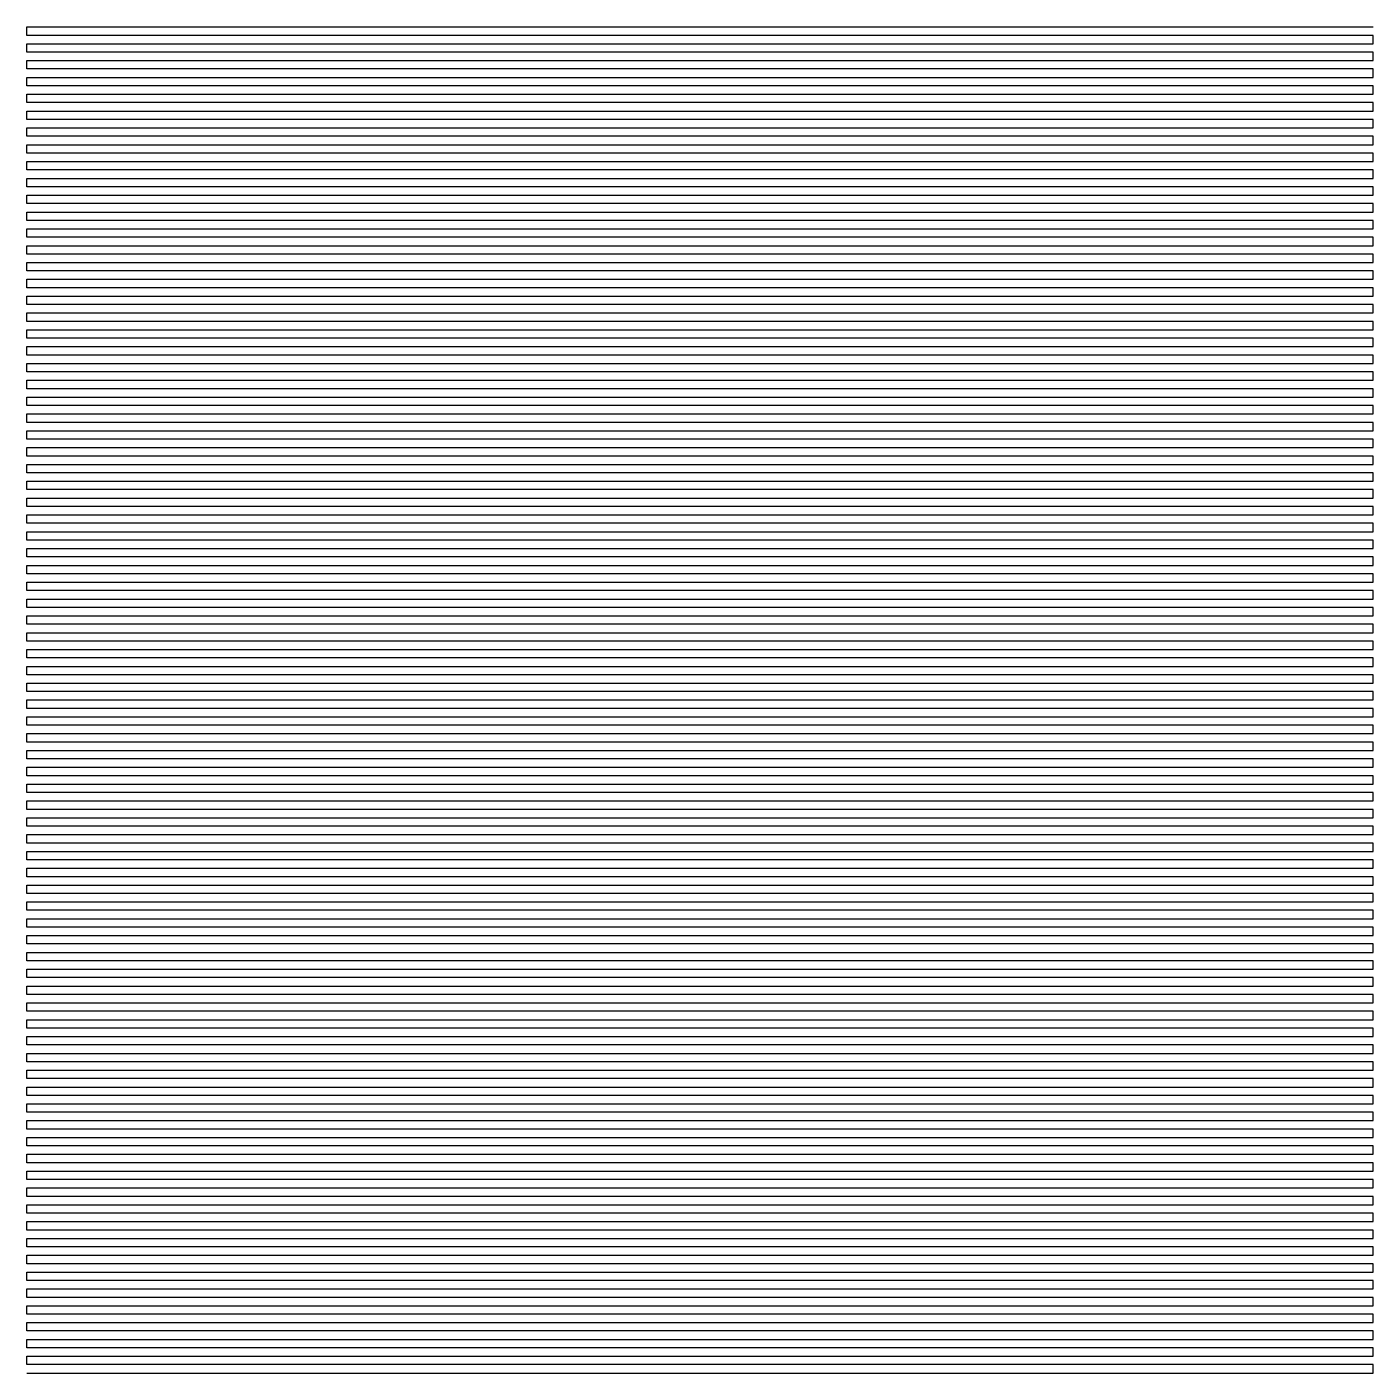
# Model space of a CAD drawing. Extents: x 0 to 80, y 0 to 80.
import ezdxf

# ---------------------------------------------------------------- set-up
doc = ezdxf.new("R2010")
doc.units = 0
doc.layers.add('FEED', color=7, linetype='CONTINUOUS')

msp = doc.modelspace()

# ---------------------------------------------------------------- linework, layer by layer
at = {"layer": 'FEED'}
msp.add_polyline3d([(0, 0, -17.368), (0.161, 0, -17.368), (79.999, 0, -17.368), (79.999, 0.126, -17.368), (79.999, 0.501, -17.368), (79.839, 0.501, -17.368), (0.001, 0.501, -17.368), (0.001, 0.626, -17.368), (0.001, 1.001, -17.368), (0.161, 1.001, -17.368), (23.36, 1.001, -17.368), (23.68, 1.001, -17.336), (24.16, 1.001, -17.24), (24.64, 1.001, -17.096), (24.96, 1.001, -16.984), (25.44, 1.001, -16.92), (26.24, 1.001, -16.92), (26.56, 1.001, -16.952), (26.88, 1.001, -17.032), (27.2, 1.001, -17.144), (27.68, 1.001, -17.288), (28, 1.001, -17.336), (28.48, 1.001, -17.368), (49.92, 1.001, -17.368), (52, 1.001, -17.368), (52.8, 1.001, -17.304), (53.28, 1.001, -17.256), (55.04, 1.001, -17.256), (55.84, 1.001, -17.336), (56.16, 1.001, -17.352), (56.48, 1.001, -17.368), (77.439, 1.001, -17.368), (79.999, 1.001, -17.368), (79.999, 1.126, -17.368), (79.999, 1.501, -17.368), (79.839, 1.501, -17.368), (57.76, 1.501, -17.368), (57.6, 1.501, -17.352), (57.28, 1.501, -17.24), (57.12, 1.501, -17.144), (56.8, 1.501, -16.84), (56, 1.501, -15.848), (55.36, 1.501, -15.272), (55.2, 1.501, -15.16), (55.04, 1.501, -15.08), (54.72, 1.501, -15.048), (53.6, 1.501, -15.048), (53.28, 1.501, -15.08), (53.12, 1.501, -15.16), (52.96, 1.501, -15.272), (52.48, 1.501, -15.752), (51.52, 1.501, -16.968), (51.2, 1.501, -17.24), (50.88, 1.501, -17.352), (50.4, 1.501, -17.368), (29.44, 1.501, -17.368), (29.28, 1.501, -17.352), (28.96, 1.501, -17.24), (28.8, 1.501, -17.112), (28.48, 1.501, -16.696), (27.36, 1.501, -14.792), (27.04, 1.501, -14.36), (26.88, 1.501, -14.184), (26.72, 1.501, -14.04), (26.56, 1.501, -13.944), (26.4, 1.501, -13.896), (25.28, 1.501, -13.896), (25.12, 1.501, -13.944), (24.96, 1.501, -14.04), (24.8, 1.501, -14.184), (24.48, 1.501, -14.552), (24.16, 1.501, -15), (23.2, 1.501, -16.504), (22.88, 1.501, -16.952), (22.72, 1.501, -17.112), (22.56, 1.501, -17.24), (22.24, 1.501, -17.352), (21.76, 1.501, -17.368), (0.481, 1.501, -17.368), (0.001, 1.501, -17.368), (0.001, 1.626, -17.368), (0.001, 2.001, -17.368), (0.161, 2.001, -17.368), (21.12, 2.001, -17.368), (21.28, 2.001, -17.352), (21.44, 2.001, -17.304), (21.6, 2.001, -17.224), (21.76, 2.001, -17.096), (21.92, 2.001, -16.888), (22.08, 2.001, -16.6), (22.24, 2.001, -16.232), (22.56, 2.001, -15.24), (22.88, 2.001, -14.152), (23.04, 2.001, -13.688), (23.2, 2.001, -13.32), (23.36, 2.001, -13.032), (23.52, 2.001, -12.808), (23.84, 2.001, -12.504), (24, 2.001, -12.392), (24.48, 2.001, -12.168), (25.12, 2.001, -12.024), (26.08, 2.001, -12.008), (26.56, 2.001, -12.024), (26.88, 2.001, -12.072), (27.2, 2.001, -12.168), (27.52, 2.001, -12.328), (27.84, 2.001, -12.568), (28, 2.001, -12.728), (28.16, 2.001, -12.952), (28.32, 2.001, -13.256), (28.48, 2.001, -13.64), (28.8, 2.001, -14.68), (29.12, 2.001, -15.768), (29.28, 2.001, -16.232), (29.44, 2.001, -16.616), (29.6, 2.001, -16.904), (29.76, 2.001, -17.112), (29.92, 2.001, -17.24), (30.08, 2.001, -17.32), (30.24, 2.001, -17.368), (36.32, 2.001, -17.368), (36.96, 2.001, -17.336), (37.44, 2.001, -17.32), (37.76, 2.001, -17.304), (38.08, 2.001, -17.304), (38.4, 2.001, -17.272), (39.2, 2.001, -17.256), (39.84, 2.001, -17.256), (40.64, 2.001, -17.304), (40.96, 2.001, -17.304), (41.6, 2.001, -17.336), (42.08, 2.001, -17.352), (42.4, 2.001, -17.368), (49.76, 2.001, -17.368), (50.08, 2.001, -17.32), (50.24, 2.001, -17.24), (50.4, 2.001, -17.096), (50.56, 2.001, -16.904), (50.72, 2.001, -16.616), (50.88, 2.001, -16.232), (51.2, 2.001, -15.24), (51.52, 2.001, -14.168), (51.68, 2.001, -13.72), (51.84, 2.001, -13.368), (52, 2.001, -13.096), (52.16, 2.001, -12.888), (52.32, 2.001, -12.728), (52.64, 2.001, -12.52), (53.12, 2.001, -12.344), (53.44, 2.001, -12.296), (54.72, 2.001, -12.296), (55.2, 2.001, -12.344), (55.52, 2.001, -12.456), (55.84, 2.001, -12.584), (56, 2.001, -12.68), (56.16, 2.001, -12.808), (56.32, 2.001, -12.984), (56.64, 2.001, -13.464), (56.8, 2.001, -13.8), (56.96, 2.001, -14.216), (57.44, 2.001, -15.768), (57.6, 2.001, -16.232), (57.76, 2.001, -16.6), (57.92, 2.001, -16.904), (58.08, 2.001, -17.096), (58.24, 2.001, -17.224), (58.4, 2.001, -17.304), (58.56, 2.001, -17.352), (58.88, 2.001, -17.368), (79.999, 2.001, -17.368), (79.999, 2.126, -17.368), (79.999, 2.501, -17.368), (79.839, 2.501, -17.368), (59.52, 2.501, -17.368), (59.36, 2.501, -17.336), (59.2, 2.501, -17.272), (59.04, 2.501, -17.112), (58.88, 2.501, -16.856), (58.72, 2.501, -16.472), (58.56, 2.501, -15.976), (58.08, 2.501, -14.088), (57.92, 2.501, -13.528), (57.76, 2.501, -13.064), (57.6, 2.501, -12.68), (57.44, 2.501, -12.392), (57.28, 2.501, -12.184), (57.12, 2.501, -12.024), (56.96, 2.501, -11.912), (56.64, 2.501, -11.784), (56.32, 2.501, -11.704), (55.68, 2.501, -11.624), (55.52, 2.501, -11.624), (55.2, 2.501, -11.592), (54.56, 2.501, -11.592), (54.24, 2.501, -11.576), (53.28, 2.501, -11.576), (52.48, 2.501, -11.64), (52, 2.501, -11.704), (51.68, 2.501, -11.816), (51.52, 2.501, -11.896), (51.36, 2.501, -12.008), (51.2, 2.501, -12.168), (51.04, 2.501, -12.376), (50.88, 2.501, -12.68), (50.72, 2.501, -13.08), (50.56, 2.501, -13.576), (50.24, 2.501, -14.904), (49.92, 2.501, -16.216), (49.76, 2.501, -16.712), (49.6, 2.501, -17.048), (49.44, 2.501, -17.24), (49.28, 2.501, -17.336), (49.12, 2.501, -17.368), (44.96, 2.501, -17.368), (44.32, 2.501, -17.304), (44, 2.501, -17.256), (43.04, 2.501, -17.128), (42.72, 2.501, -17.08), (41.44, 2.501, -16.936), (40.16, 2.501, -16.872), (38.88, 2.501, -16.856), (38.4, 2.501, -16.872), (37.6, 2.501, -16.904), (36.96, 2.501, -16.952), (36.16, 2.501, -17.032), (35.84, 2.501, -17.08), (34.56, 2.501, -17.256), (33.6, 2.501, -17.368), (31.04, 2.501, -17.368), (30.88, 2.501, -17.336), (30.72, 2.501, -17.256), (30.56, 2.501, -17.096), (30.4, 2.501, -16.824), (30.24, 2.501, -16.376), (30.08, 2.501, -15.784), (29.6, 2.501, -13.688), (29.44, 2.501, -13.144), (29.28, 2.501, -12.712), (29.12, 2.501, -12.392), (28.96, 2.501, -12.168), (28.8, 2.501, -12.008), (28.64, 2.501, -11.88), (28.32, 2.501, -11.736), (28, 2.501, -11.64), (27.2, 2.501, -11.544), (26.72, 2.501, -11.512), (26.56, 2.501, -11.512), (26.24, 2.501, -11.496), (25.28, 2.501, -11.496), (24.48, 2.501, -11.544), (23.84, 2.501, -11.624), (23.36, 2.501, -11.72), (23.04, 2.501, -11.816), (22.72, 2.501, -12.024), (22.56, 2.501, -12.184), (22.4, 2.501, -12.392), (22.24, 2.501, -12.68), (22.08, 2.501, -13.048), (21.76, 2.501, -14.024), (21.28, 2.501, -15.816), (21.12, 2.501, -16.36), (20.96, 2.501, -16.792), (20.8, 2.501, -17.08), (20.64, 2.501, -17.256), (20.48, 2.501, -17.336), (20.32, 2.501, -17.368), (0.001, 2.501, -17.368), (0.001, 2.626, -17.368), (0.001, 3.001, -17.368), (0.161, 3.001, -17.368), (19.681, 3.001, -17.368), (19.841, 3.001, -17.352), (20, 3.001, -17.272), (20.16, 3.001, -17.128), (20.32, 3.001, -16.824), (20.48, 3.001, -16.36), (20.64, 3.001, -15.704), (21.12, 3.001, -13.352), (21.28, 3.001, -12.76), (21.44, 3.001, -12.344), (21.6, 3.001, -12.072), (21.76, 3.001, -11.88), (21.92, 3.001, -11.752), (22.24, 3.001, -11.592), (22.72, 3.001, -11.448), (23.04, 3.001, -11.384), (23.84, 3.001, -11.304), (25.28, 3.001, -11.24), (27.04, 3.001, -11.24), (27.36, 3.001, -11.256), (27.84, 3.001, -11.272), (28.32, 3.001, -11.32), (28.8, 3.001, -11.416), (29.12, 3.001, -11.528), (29.28, 3.001, -11.592), (29.44, 3.001, -11.688), (29.6, 3.001, -11.832), (29.76, 3.001, -12.04), (29.92, 3.001, -12.344), (30.08, 3.001, -12.792), (30.24, 3.001, -13.416), (30.72, 3.001, -15.72), (30.88, 3.001, -16.376), (31.04, 3.001, -16.856), (31.2, 3.001, -17.16), (31.36, 3.001, -17.304), (31.52, 3.001, -17.368), (32, 3.001, -17.368), (32.64, 3.001, -17.272), (33.6, 3.001, -17.064), (34.56, 3.001, -16.84), (35.04, 3.001, -16.76), (35.36, 3.001, -16.696), (36.48, 3.001, -16.552), (37.12, 3.001, -16.488), (37.44, 3.001, -16.472), (37.92, 3.001, -16.44), (40.48, 3.001, -16.44), (40.8, 3.001, -16.456), (41.12, 3.001, -16.472), (41.28, 3.001, -16.488), (41.6, 3.001, -16.504), (42.4, 3.001, -16.584), (42.72, 3.001, -16.632), (43.04, 3.001, -16.68), (43.2, 3.001, -16.712), (43.52, 3.001, -16.76), (43.84, 3.001, -16.824), (44.16, 3.001, -16.872), (44.96, 3.001, -17.064), (45.44, 3.001, -17.16), (45.76, 3.001, -17.24), (46.24, 3.001, -17.336), (46.56, 3.001, -17.368), (48.48, 3.001, -17.368), (48.64, 3.001, -17.352), (48.8, 3.001, -17.304), (48.96, 3.001, -17.16), (49.12, 3.001, -16.856), (49.28, 3.001, -16.376), (49.44, 3.001, -15.704), (49.92, 3.001, -13.272), (50.08, 3.001, -12.664), (50.24, 3.001, -12.248), (50.4, 3.001, -11.96), (50.56, 3.001, -11.784), (50.72, 3.001, -11.656), (51.2, 3.001, -11.448), (51.36, 3.001, -11.416), (51.52, 3.001, -11.368), (52.16, 3.001, -11.288), (52.96, 3.001, -11.272), (53.44, 3.001, -11.256), (54.4, 3.001, -11.256), (54.72, 3.001, -11.272), (55.52, 3.001, -11.288), (56.16, 3.001, -11.32), (56.8, 3.001, -11.384), (57.28, 3.001, -11.48), (57.6, 3.001, -11.592), (57.92, 3.001, -11.768), (58.08, 3.001, -11.928), (58.24, 3.001, -12.136), (58.4, 3.001, -12.44), (58.56, 3.001, -12.872), (58.72, 3.001, -13.448), (59.2, 3.001, -15.656), (59.36, 3.001, -16.28), (59.52, 3.001, -16.744), (59.68, 3.001, -17.064), (59.84, 3.001, -17.24), (60, 3.001, -17.336), (60.159, 3.001, -17.368), (79.999, 3.001, -17.368), (79.999, 3.126, -17.368), (79.999, 3.501, -17.368), (79.839, 3.501, -17.368), (60.799, 3.501, -17.368), (60.639, 3.501, -17.336), (60.479, 3.501, -17.256), (60.319, 3.501, -17.08), (60.159, 3.501, -16.76), (60, 3.501, -16.248), (59.84, 3.501, -15.56), (59.52, 3.501, -13.928), (59.36, 3.501, -13.192), (59.2, 3.501, -12.6), (59.04, 3.501, -12.168), (58.88, 3.501, -11.88), (58.72, 3.501, -11.672), (58.56, 3.501, -11.544), (58.4, 3.501, -11.448), (58.08, 3.501, -11.336), (57.6, 3.501, -11.224), (56.8, 3.501, -11.144), (55.68, 3.501, -11.112), (54.4, 3.501, -11.064), (52, 3.501, -11.064), (51.2, 3.501, -11.128), (50.88, 3.501, -11.176), (50.4, 3.501, -11.32), (50.24, 3.501, -11.4), (50.08, 3.501, -11.512), (49.92, 3.501, -11.656), (49.76, 3.501, -11.88), (49.6, 3.501, -12.232), (49.44, 3.501, -12.792), (49.28, 3.501, -13.544), (48.96, 3.501, -15.432), (48.8, 3.501, -16.232), (48.64, 3.501, -16.808), (48.48, 3.501, -17.144), (48.32, 3.501, -17.304), (48.16, 3.501, -17.352), (47.84, 3.501, -17.368), (47.52, 3.501, -17.352), (47.04, 3.501, -17.24), (46.08, 3.501, -16.92), (45.44, 3.501, -16.744), (45.12, 3.501, -16.68), (44.48, 3.501, -16.52), (44.16, 3.501, -16.456), (44, 3.501, -16.408), (43.68, 3.501, -16.36), (43.36, 3.501, -16.296), (42.56, 3.501, -16.184), (41.76, 3.501, -16.088), (41.44, 3.501, -16.072), (41.12, 3.501, -16.04), (40, 3.501, -16.008), (38.24, 3.501, -16.008), (37.92, 3.501, -16.024), (37.44, 3.501, -16.04), (37.12, 3.501, -16.072), (36.8, 3.501, -16.088), (36.32, 3.501, -16.136), (36, 3.501, -16.184), (35.68, 3.501, -16.216), (34.88, 3.501, -16.36), (34.56, 3.501, -16.408), (33.76, 3.501, -16.584), (32.64, 3.501, -16.872), (32, 3.501, -17.08), (31.84, 3.501, -17.144), (31.68, 3.501, -17.16), (31.52, 3.501, -16.84), (31.36, 3.501, -16.296), (31.2, 3.501, -15.512), (30.88, 3.501, -13.608), (30.72, 3.501, -12.808), (30.56, 3.501, -12.248), (30.4, 3.501, -11.896), (30.24, 3.501, -11.672), (30.08, 3.501, -11.528), (29.92, 3.501, -11.416), (29.6, 3.501, -11.288), (29.28, 3.501, -11.192), (28.48, 3.501, -11.096), (28, 3.501, -11.064), (27.84, 3.501, -11.064), (27.52, 3.501, -11.048), (25.76, 3.501, -11.048), (25.44, 3.501, -11.064), (24.32, 3.501, -11.096), (23.68, 3.501, -11.128), (23.2, 3.501, -11.144), (22.4, 3.501, -11.208), (21.92, 3.501, -11.272), (21.6, 3.501, -11.368), (21.28, 3.501, -11.544), (21.12, 3.501, -11.672), (20.96, 3.501, -11.896), (20.8, 3.501, -12.232), (20.64, 3.501, -12.728), (20.48, 3.501, -13.384), (20, 3.501, -15.832), (19.841, 3.501, -16.472), (19.681, 3.501, -16.904), (19.521, 3.501, -17.176), (19.361, 3.501, -17.304), (19.201, 3.501, -17.352), (18.881, 3.501, -17.368), (0.001, 3.501, -17.368), (0.001, 3.626, -17.368), (0.001, 4.001, -17.368), (0.161, 4.001, -17.368), (18.561, 4.001, -17.368), (18.721, 4.001, -17.352), (18.881, 4.001, -17.288), (19.041, 4.001, -17.128), (19.201, 4.001, -16.792), (19.361, 4.001, -16.2), (19.521, 4.001, -15.384), (19.841, 4.001, -13.528), (20, 4.001, -12.76), (20.16, 4.001, -12.2), (20.32, 4.001, -11.816), (20.48, 4.001, -11.576), (20.64, 4.001, -11.416), (20.8, 4.001, -11.304), (21.12, 4.001, -11.16), (21.44, 4.001, -11.08), (22.08, 4.001, -11), (22.88, 4.001, -10.984), (23.52, 4.001, -10.936), (24.8, 4.001, -10.808), (26.08, 4.001, -10.808), (26.4, 4.001, -10.84), (26.72, 4.001, -10.84), (27.36, 4.001, -10.872), (28.48, 4.001, -10.872), (29.28, 4.001, -10.936), (29.76, 4.001, -11), (30.24, 4.001, -11.144), (30.56, 4.001, -11.32), (30.72, 4.001, -11.48), (30.88, 4.001, -11.768), (31.04, 4.001, -12.184), (31.2, 4.001, -12.792), (31.36, 4.001, -13.672), (31.68, 4.001, -15.72), (31.84, 4.001, -16.504), (32, 4.001, -16.632), (32.48, 4.001, -16.488), (32.8, 4.001, -16.376), (33.92, 4.001, -16.072), (34.4, 4.001, -15.976), (34.72, 4.001, -15.896), (35.84, 4.001, -15.704), (36.64, 4.001, -15.608), (37.6, 4.001, -15.512), (38.4, 4.001, -15.48), (40.32, 4.001, -15.48), (41.12, 4.001, -15.528), (42.4, 4.001, -15.656), (43.2, 4.001, -15.784), (43.52, 4.001, -15.848), (43.84, 4.001, -15.896), (44.48, 4.001, -16.04), (44.8, 4.001, -16.12), (44.96, 4.001, -16.168), (45.28, 4.001, -16.248), (45.6, 4.001, -16.344), (45.92, 4.001, -16.424), (46.24, 4.001, -16.536), (46.56, 4.001, -16.632), (46.88, 4.001, -16.76), (47.2, 4.001, -16.872), (47.84, 4.001, -17.128), (48, 4.001, -17.144), (48.16, 4.001, -16.808), (48.32, 4.001, -16.232), (48.48, 4.001, -15.4), (48.8, 4.001, -13.448), (48.96, 4.001, -12.616), (49.12, 4.001, -12.04), (49.28, 4.001, -11.672), (49.44, 4.001, -11.448), (49.6, 4.001, -11.304), (49.76, 4.001, -11.208), (50.24, 4.001, -11.032), (50.72, 4.001, -10.936), (51.36, 4.001, -10.872), (52.16, 4.001, -10.856), (52.96, 4.001, -10.856), (53.28, 4.001, -10.872), (54.24, 4.001, -10.856), (55.04, 4.001, -10.856), (55.84, 4.001, -10.904), (56.16, 4.001, -10.936), (56.48, 4.001, -10.952), (56.96, 4.001, -10.984), (57.44, 4.001, -10.984), (58.24, 4.001, -11.032), (58.72, 4.001, -11.144), (59.2, 4.001, -11.368), (59.36, 4.001, -11.496), (59.52, 4.001, -11.704), (59.68, 4.001, -12.024), (59.84, 4.001, -12.52), (60, 4.001, -13.192), (60.479, 4.001, -15.832), (60.639, 4.001, -16.536), (60.799, 4.001, -16.984), (60.959, 4.001, -17.224), (61.119, 4.001, -17.336), (61.279, 4.001, -17.368), (79.999, 4.001, -17.368), (79.999, 4.126, -17.368), (79.999, 4.501, -17.368), (79.839, 4.501, -17.368), (61.759, 4.501, -17.368), (61.599, 4.501, -17.336), (61.439, 4.501, -17.224), (61.279, 4.501, -16.984), (61.119, 4.501, -16.504), (60.959, 4.501, -15.768), (60.479, 4.501, -12.824), (60.319, 4.501, -12.104), (60.159, 4.501, -11.624), (60, 4.501, -11.336), (59.84, 4.501, -11.16), (59.52, 4.501, -10.984), (59.2, 4.501, -10.888), (58.72, 4.501, -10.84), (57.76, 4.501, -10.84), (57.28, 4.501, -10.744), (56.64, 4.501, -10.552), (55.84, 4.501, -10.376), (55.68, 4.501, -10.36), (55.52, 4.501, -10.328), (54.72, 4.501, -10.312), (54.24, 4.501, -10.312), (53.76, 4.501, -10.344), (53.44, 4.501, -10.392), (53.12, 4.501, -10.44), (52.32, 4.501, -10.632), (51.68, 4.501, -10.728), (50.88, 4.501, -10.744), (50.08, 4.501, -10.792), (49.6, 4.501, -10.888), (49.28, 4.501, -11.032), (49.12, 4.501, -11.144), (48.96, 4.501, -11.32), (48.8, 4.501, -11.592), (48.64, 4.501, -12.008), (48.48, 4.501, -12.616), (48.32, 4.501, -13.496), (48, 4.501, -15.608), (47.84, 4.501, -16.456), (47.68, 4.501, -16.584), (47.36, 4.501, -16.456), (46.56, 4.501, -16.184), (45.28, 4.501, -15.8), (44.16, 4.501, -15.544), (43.52, 4.501, -15.416), (42.4, 4.501, -15.256), (41.12, 4.501, -15.128), (40.32, 4.501, -15.096), (39.2, 4.501, -15.08), (38.56, 4.501, -15.08), (38.24, 4.501, -15.096), (37.76, 4.501, -15.112), (36.96, 4.501, -15.176), (36, 4.501, -15.272), (35.68, 4.501, -15.32), (35.36, 4.501, -15.368), (35.2, 4.501, -15.4), (34.88, 4.501, -15.448), (34.08, 4.501, -15.608), (33.76, 4.501, -15.688), (33.12, 4.501, -15.848), (32.8, 4.501, -15.944), (32.48, 4.501, -16.024), (32.32, 4.501, -16.088), (32.16, 4.501, -16.12), (32, 4.501, -15.208), (31.68, 4.501, -13.064), (31.52, 4.501, -12.28), (31.36, 4.501, -11.768), (31.2, 4.501, -11.464), (31.04, 4.501, -11.24), (30.88, 4.501, -11.096), (30.72, 4.501, -10.984), (30.4, 4.501, -10.872), (29.92, 4.501, -10.792), (29.28, 4.501, -10.76), (28.96, 4.501, -10.76), (28.48, 4.501, -10.728), (28, 4.501, -10.632), (27.68, 4.501, -10.536), (26.88, 4.501, -10.36), (26.24, 4.501, -10.264), (25.76, 4.501, -10.232), (24.8, 4.501, -10.232), (24.32, 4.501, -10.264), (23.68, 4.501, -10.392), (22.4, 4.501, -10.776), (22.08, 4.501, -10.84), (21.28, 4.501, -10.856), (21.12, 4.501, -10.856), (20.8, 4.501, -10.888), (20.48, 4.501, -10.952), (20.16, 4.501, -11.096), (20, 4.501, -11.24), (19.841, 4.501, -11.464), (19.681, 4.501, -11.848), (19.521, 4.501, -12.44), (19.361, 4.501, -13.272), (19.041, 4.501, -15.288), (18.881, 4.501, -16.152), (18.721, 4.501, -16.776), (18.561, 4.501, -17.128), (18.401, 4.501, -17.288), (18.241, 4.501, -17.352), (17.921, 4.501, -17.368), (0.001, 4.501, -17.368), (0.001, 4.626, -17.368), (0.001, 5.001, -17.368), (0.161, 5.001, -17.368), (17.601, 5.001, -17.368), (17.761, 5.001, -17.32), (17.921, 5.001, -17.16), (18.081, 5.001, -16.808), (18.241, 5.001, -16.184), (18.401, 5.001, -15.288), (18.721, 5.001, -13.224), (18.881, 5.001, -12.36), (19.041, 5.001, -11.752), (19.201, 5.001, -11.368), (19.361, 5.001, -11.128), (19.521, 5.001, -11), (19.681, 5.001, -10.904), (20, 5.001, -10.776), (20.32, 5.001, -10.696), (20.64, 5.001, -10.664), (21.44, 5.001, -10.664), (21.6, 5.001, -10.648), (21.92, 5.001, -10.536), (22.56, 5.001, -10.216), (23.2, 5.001, -9.976), (23.84, 5.001, -9.816), (24.32, 5.001, -9.736), (24.96, 5.001, -9.688), (25.76, 5.001, -9.688), (26.56, 5.001, -9.752), (27.36, 5.001, -9.896), (27.68, 5.001, -9.976), (28, 5.001, -10.088), (28.96, 5.001, -10.504), (29.12, 5.001, -10.568), (29.44, 5.001, -10.616), (30.4, 5.001, -10.664), (30.88, 5.001, -10.744), (31.2, 5.001, -10.856), (31.36, 5.001, -10.936), (31.52, 5.001, -11.064), (31.68, 5.001, -11.24), (31.84, 5.001, -11.544), (32, 5.001, -12.104), (32.16, 5.001, -12.984), (32.48, 5.001, -15.224), (32.64, 5.001, -15.608), (33.12, 5.001, -15.464), (33.92, 5.001, -15.272), (35.52, 5.001, -14.952), (36.64, 5.001, -14.792), (37.6, 5.001, -14.696), (38.72, 5.001, -14.648), (39.84, 5.001, -14.648), (40.16, 5.001, -14.664), (40.64, 5.001, -14.68), (41.44, 5.001, -14.744), (42.08, 5.001, -14.808), (42.88, 5.001, -14.936), (44.16, 5.001, -15.176), (44.64, 5.001, -15.272), (44.96, 5.001, -15.352), (45.28, 5.001, -15.432), (46.72, 5.001, -15.848), (47.36, 5.001, -16.072), (47.52, 5.001, -15.64), (47.84, 5.001, -13.336), (48, 5.001, -12.36), (48.16, 5.001, -11.704), (48.32, 5.001, -11.336), (48.48, 5.001, -11.112), (48.64, 5.001, -10.968), (48.8, 5.001, -10.872), (49.12, 5.001, -10.76), (49.6, 5.001, -10.664), (49.92, 5.001, -10.632), (50.56, 5.001, -10.632), (50.88, 5.001, -10.6), (51.36, 5.001, -10.456), (51.84, 5.001, -10.264), (52.64, 5.001, -9.992), (53.28, 5.001, -9.848), (53.92, 5.001, -9.768), (55.36, 5.001, -9.768), (55.84, 5.001, -9.816), (56.32, 5.001, -9.912), (56.64, 5.001, -9.992), (57.28, 5.001, -10.232), (57.76, 5.001, -10.472), (58.24, 5.001, -10.648), (59.2, 5.001, -10.664), (59.68, 5.001, -10.712), (60.159, 5.001, -10.872), (60.319, 5.001, -10.952), (60.479, 5.001, -11.064), (60.639, 5.001, -11.24), (60.799, 5.001, -11.544), (60.959, 5.001, -12.04), (61.119, 5.001, -12.792), (61.599, 5.001, -15.848), (61.759, 5.001, -16.6), (61.919, 5.001, -17.064), (62.079, 5.001, -17.272), (62.239, 5.001, -17.352), (62.559, 5.001, -17.368), (79.999, 5.001, -17.368), (79.999, 5.126, -17.368), (79.999, 5.501, -17.368), (79.839, 5.501, -17.368), (62.719, 5.501, -17.368), (62.559, 5.501, -17.336), (62.399, 5.501, -17.192), (62.239, 5.501, -16.856), (62.079, 5.501, -16.232), (61.919, 5.501, -15.288), (61.599, 5.501, -13.032), (61.439, 5.501, -12.136), (61.279, 5.501, -11.528), (61.119, 5.501, -11.16), (60.959, 5.501, -10.936), (60.799, 5.501, -10.792), (60.479, 5.501, -10.648), (60.159, 5.501, -10.536), (59.84, 5.501, -10.488), (58.72, 5.501, -10.472), (58.4, 5.501, -10.312), (57.92, 5.501, -10.04), (57.28, 5.501, -9.736), (56.8, 5.501, -9.56), (56.16, 5.501, -9.4), (55.52, 5.501, -9.304), (54.24, 5.501, -9.288), (53.6, 5.501, -9.32), (52.96, 5.501, -9.416), (52.48, 5.501, -9.544), (52.16, 5.501, -9.624), (51.36, 5.501, -9.928), (50.56, 5.501, -10.344), (50.24, 5.501, -10.456), (50.08, 5.501, -10.488), (49.76, 5.501, -10.488), (49.12, 5.501, -10.536), (48.64, 5.501, -10.648), (48.48, 5.501, -10.712), (48.32, 5.501, -10.808), (48.16, 5.501, -10.952), (48, 5.501, -11.16), (47.84, 5.501, -11.544), (47.68, 5.501, -12.232), (47.52, 5.501, -13.256), (47.36, 5.501, -14.488), (47.2, 5.501, -15.528), (47.04, 5.501, -15.592), (46.24, 5.501, -15.336), (45.76, 5.501, -15.192), (45.44, 5.501, -15.112), (44.16, 5.501, -14.776), (43.52, 5.501, -14.632), (42.88, 5.501, -14.504), (42.56, 5.501, -14.456), (42.24, 5.501, -14.408), (41.12, 5.501, -14.28), (40.8, 5.501, -14.264), (40.48, 5.501, -14.248), (40.32, 5.501, -14.248), (40, 5.501, -14.232), (38.24, 5.501, -14.232), (37.12, 5.501, -14.312), (36.64, 5.501, -14.36), (36.32, 5.501, -14.408), (35.68, 5.501, -14.504), (34.72, 5.501, -14.696), (33.6, 5.501, -14.984), (32.96, 5.501, -15.16), (32.8, 5.501, -15.128), (32.64, 5.501, -14.168), (32.48, 5.501, -13), (32.32, 5.501, -12.04), (32.16, 5.501, -11.432), (32, 5.501, -11.096), (31.84, 5.501, -10.904), (31.52, 5.501, -10.696), (31.36, 5.501, -10.632), (30.88, 5.501, -10.536), (30.56, 5.501, -10.504), (30.24, 5.501, -10.504), (29.92, 5.501, -10.472), (29.76, 5.501, -10.44), (28.48, 5.501, -9.784), (28, 5.501, -9.592), (27.52, 5.501, -9.448), (27.2, 5.501, -9.368), (26.56, 5.501, -9.288), (25.92, 5.501, -9.24), (24.8, 5.501, -9.24), (24.32, 5.501, -9.272), (23.68, 5.501, -9.384), (22.88, 5.501, -9.608), (22.4, 5.501, -9.8), (21.92, 5.501, -10.024), (21.28, 5.501, -10.408), (21.12, 5.501, -10.488), (20.16, 5.501, -10.488), (19.841, 5.501, -10.52), (19.361, 5.501, -10.664), (19.041, 5.501, -10.84), (18.881, 5.501, -11), (18.721, 5.501, -11.272), (18.561, 5.501, -11.704), (18.401, 5.501, -12.408), (18.241, 5.501, -13.4), (17.921, 5.501, -15.64), (17.761, 5.501, -16.472), (17.601, 5.501, -17), (17.441, 5.501, -17.256), (17.281, 5.501, -17.352), (16.961, 5.501, -17.368), (0.001, 5.501, -17.368), (0.001, 5.626, -17.368), (0.001, 6.001, -17.368), (0.161, 6.001, -17.368), (16.801, 6.001, -17.368), (16.961, 6.001, -17.352), (17.121, 6.001, -17.224), (17.281, 6.001, -16.904), (17.441, 6.001, -16.248), (17.601, 6.001, -15.224), (17.921, 6.001, -12.808), (18.081, 6.001, -11.896), (18.241, 6.001, -11.304), (18.401, 6.001, -10.968), (18.561, 6.001, -10.744), (18.721, 6.001, -10.616), (18.881, 6.001, -10.52), (19.361, 6.001, -10.344), (19.681, 6.001, -10.296), (20.48, 6.001, -10.28), (20.8, 6.001, -10.28), (21.28, 6.001, -9.976), (21.6, 6.001, -9.768), (21.92, 6.001, -9.592), (22.24, 6.001, -9.448), (23.04, 6.001, -9.16), (23.68, 6.001, -9), (24.32, 6.001, -8.888), (24.64, 6.001, -8.856), (26.08, 6.001, -8.856), (26.88, 6.001, -8.92), (27.68, 6.001, -9.064), (28.32, 6.001, -9.272), (28.96, 6.001, -9.544), (29.44, 6.001, -9.784), (30.24, 6.001, -10.28), (30.4, 6.001, -10.36), (30.72, 6.001, -10.376), (31.04, 6.001, -10.376), (31.36, 6.001, -10.424), (31.68, 6.001, -10.504), (31.84, 6.001, -10.568), (32, 6.001, -10.664), (32.16, 6.001, -10.792), (32.32, 6.001, -10.984), (32.48, 6.001, -11.384), (32.64, 6.001, -12.072), (32.96, 6.001, -14.232), (33.12, 6.001, -14.728), (34.08, 6.001, -14.44), (34.88, 6.001, -14.248), (35.68, 6.001, -14.088), (36, 6.001, -14.04), (36.32, 6.001, -13.992), (36.48, 6.001, -13.976), (36.8, 6.001, -13.928), (37.28, 6.001, -13.88), (37.6, 6.001, -13.864), (38.08, 6.001, -13.832), (38.4, 6.001, -13.832), (38.72, 6.001, -13.816), (40, 6.001, -13.816), (40.32, 6.001, -13.832), (40.8, 6.001, -13.848), (41.12, 6.001, -13.88), (41.44, 6.001, -13.896), (42.4, 6.001, -14.008), (43.36, 6.001, -14.184), (43.84, 6.001, -14.28), (44.64, 6.001, -14.488), (45.76, 6.001, -14.824), (46.24, 6.001, -14.984), (46.72, 6.001, -15.128), (46.88, 6.001, -15.192), (47.04, 6.001, -14.616), (47.36, 6.001, -12.28), (47.52, 6.001, -11.496), (47.68, 6.001, -11.048), (47.84, 6.001, -10.824), (48, 6.001, -10.68), (48.32, 6.001, -10.504), (48.8, 6.001, -10.392), (49.12, 6.001, -10.36), (49.6, 6.001, -10.36), (49.76, 6.001, -10.312), (50.24, 6.001, -10.04), (50.56, 6.001, -9.848), (51.2, 6.001, -9.528), (51.68, 6.001, -9.336), (52.16, 6.001, -9.176), (52.96, 6.001, -9), (53.76, 6.001, -8.904), (54.72, 6.001, -8.888), (55.2, 6.001, -8.888), (55.68, 6.001, -8.92), (56.48, 6.001, -9.064), (57.12, 6.001, -9.256), (57.76, 6.001, -9.512), (58.08, 6.001, -9.656), (58.4, 6.001, -9.832), (59.04, 6.001, -10.264), (59.36, 6.001, -10.28), (60.159, 6.001, -10.28), (60.479, 6.001, -10.328), (60.959, 6.001, -10.488), (61.119, 6.001, -10.568), (61.279, 6.001, -10.696), (61.439, 6.001, -10.888), (61.599, 6.001, -11.176), (61.759, 6.001, -11.672), (61.919, 6.001, -12.488), (62.399, 6.001, -15.928), (62.559, 6.001, -16.696), (62.719, 6.001, -17.128), (62.879, 6.001, -17.304), (63.039, 6.001, -17.368), (79.999, 6.001, -17.368), (79.999, 6.126, -17.368), (79.999, 6.501, -17.368), (79.839, 6.501, -17.368), (63.359, 6.501, -17.368), (63.199, 6.501, -17.288), (63.039, 6.501, -17.048), (62.879, 6.501, -16.536), (62.719, 6.501, -15.64), (62.399, 6.501, -13.192), (62.239, 6.501, -12.12), (62.079, 6.501, -11.368), (61.919, 6.501, -10.92), (61.759, 6.501, -10.664), (61.599, 6.501, -10.472), (61.439, 6.501, -10.344), (61.279, 6.501, -10.248), (60.959, 6.501, -10.136), (60.479, 6.501, -10.072), (59.68, 6.501, -10.056), (59.36, 6.501, -10.056), (59.2, 6.501, -10.008), (58.56, 6.501, -9.544), (58.08, 6.501, -9.256), (57.6, 6.501, -9.032), (57.12, 6.501, -8.856), (56.48, 6.501, -8.696), (55.84, 6.501, -8.584), (55.2, 6.501, -8.552), (53.92, 6.501, -8.552), (53.12, 6.501, -8.6), (52.64, 6.501, -8.68), (52.32, 6.501, -8.728), (51.52, 6.501, -8.952), (51.04, 6.501, -9.128), (50.72, 6.501, -9.272), (50.4, 6.501, -9.448), (49.76, 6.501, -9.896), (49.6, 6.501, -10.024), (49.44, 6.501, -10.12), (49.28, 6.501, -10.184), (49.12, 6.501, -10.216), (48.64, 6.501, -10.216), (48.32, 6.501, -10.248), (48, 6.501, -10.36), (47.68, 6.501, -10.568), (47.52, 6.501, -10.728), (47.36, 6.501, -11.032), (47.2, 6.501, -11.64), (47.04, 6.501, -12.664), (46.88, 6.501, -13.912), (46.72, 6.501, -14.712), (46.08, 6.501, -14.488), (44.64, 6.501, -14.04), (43.52, 6.501, -13.784), (42.4, 6.501, -13.592), (41.12, 6.501, -13.464), (40.32, 6.501, -13.432), (38.08, 6.501, -13.432), (37.28, 6.501, -13.48), (36.16, 6.501, -13.592), (35.36, 6.501, -13.72), (34.72, 6.501, -13.848), (34.4, 6.501, -13.928), (33.76, 6.501, -14.088), (33.28, 6.501, -14.232), (33.12, 6.501, -13.448), (32.96, 6.501, -12.312), (32.8, 6.501, -11.432), (32.64, 6.501, -10.936), (32.48, 6.501, -10.68), (32.32, 6.501, -10.536), (32.16, 6.501, -10.424), (31.84, 6.501, -10.28), (31.52, 6.501, -10.232), (31.04, 6.501, -10.232), (30.88, 6.501, -10.216), (30.72, 6.501, -10.168), (30.56, 6.501, -10.088), (29.76, 6.501, -9.512), (29.12, 6.501, -9.16), (28.48, 6.501, -8.904), (27.84, 6.501, -8.712), (27.36, 6.501, -8.616), (26.72, 6.501, -8.552), (25.6, 6.501, -8.52), (24.8, 6.501, -8.52), (24, 6.501, -8.584), (23.2, 6.501, -8.744), (22.56, 6.501, -8.936), (21.92, 6.501, -9.208), (21.12, 6.501, -9.704), (20.8, 6.501, -9.944), (20.64, 6.501, -10.04), (19.681, 6.501, -10.04), (19.201, 6.501, -10.072), (18.721, 6.501, -10.2), (18.561, 6.501, -10.28), (18.401, 6.501, -10.392), (18.241, 6.501, -10.552), (18.081, 6.501, -10.744), (17.921, 6.501, -11.064), (17.761, 6.501, -11.656), (17.601, 6.501, -12.6), (17.281, 6.501, -15.144), (17.121, 6.501, -16.216), (16.961, 6.501, -16.904), (16.801, 6.501, -17.224), (16.641, 6.501, -17.352), (16.321, 6.501, -17.368), (0.001, 6.501, -17.368), (0.001, 6.626, -17.368), (0.001, 7.001, -17.368), (0.161, 7.001, -17.368), (16.321, 7.001, -17.368), (16.481, 7.001, -17.288), (16.641, 7.001, -17.016), (16.801, 7.001, -16.376), (16.961, 7.001, -15.304), (17.281, 7.001, -12.584), (17.441, 7.001, -11.56), (17.601, 7.001, -10.92), (17.761, 7.001, -10.568), (17.921, 7.001, -10.376), (18.241, 7.001, -10.104), (18.561, 7.001, -9.96), (19.041, 7.001, -9.848), (19.521, 7.001, -9.8), (20.48, 7.001, -9.8), (20.64, 7.001, -9.736), (21.12, 7.001, -9.4), (21.6, 7.001, -9.112), (22.24, 7.001, -8.792), (22.56, 7.001, -8.664), (23.04, 7.001, -8.52), (23.36, 7.001, -8.456), (23.68, 7.001, -8.376), (24.32, 7.001, -8.28), (24.96, 7.001, -8.264), (26.56, 7.001, -8.264), (26.88, 7.001, -8.296), (27.2, 7.001, -8.312), (27.84, 7.001, -8.424), (28.64, 7.001, -8.648), (29.12, 7.001, -8.84), (29.6, 7.001, -9.08), (30.08, 7.001, -9.368), (30.88, 7.001, -9.96), (31.04, 7.001, -10.04), (31.36, 7.001, -10.056), (31.68, 7.001, -10.056), (32, 7.001, -10.104), (32.16, 7.001, -10.152), (32.48, 7.001, -10.328), (32.64, 7.001, -10.44), (32.8, 7.001, -10.648), (32.96, 7.001, -11.064), (33.12, 7.001, -11.864), (33.28, 7.001, -12.968), (33.44, 7.001, -13.8), (33.92, 7.001, -13.656), (34.72, 7.001, -13.48), (35.2, 7.001, -13.368), (35.52, 7.001, -13.32), (36, 7.001, -13.24), (36.96, 7.001, -13.128), (37.92, 7.001, -13.064), (38.24, 7.001, -13.064), (38.56, 7.001, -13.048), (40.16, 7.001, -13.048), (40.48, 7.001, -13.064), (40.96, 7.001, -13.08), (41.76, 7.001, -13.144), (42.24, 7.001, -13.192), (43.04, 7.001, -13.32), (43.68, 7.001, -13.432), (44, 7.001, -13.512), (44.32, 7.001, -13.576), (45.12, 7.001, -13.8), (45.92, 7.001, -14.04), (46.56, 7.001, -14.264), (46.72, 7.001, -13.496), (46.88, 7.001, -12.264), (47.04, 7.001, -11.304), (47.2, 7.001, -10.776), (47.36, 7.001, -10.504), (47.52, 7.001, -10.36), (47.84, 7.001, -10.184), (48, 7.001, -10.12), (48.32, 7.001, -10.072), (48.8, 7.001, -10.072), (48.96, 7.001, -10.056), (49.12, 7.001, -9.992), (49.28, 7.001, -9.896), (49.92, 7.001, -9.4), (50.4, 7.001, -9.096), (50.88, 7.001, -8.856), (51.2, 7.001, -8.728), (52, 7.001, -8.488), (52.64, 7.001, -8.36), (53.28, 7.001, -8.296), (54.08, 7.001, -8.28), (55.52, 7.001, -8.28), (56, 7.001, -8.328), (56.8, 7.001, -8.488), (57.28, 7.001, -8.632), (57.6, 7.001, -8.744), (58.08, 7.001, -8.968), (58.72, 7.001, -9.336), (59.2, 7.001, -9.688), (59.36, 7.001, -9.816), (60.319, 7.001, -9.816), (60.799, 7.001, -9.848), (61.119, 7.001, -9.896), (61.439, 7.001, -9.992), (61.599, 7.001, -10.056), (61.759, 7.001, -10.152), (61.919, 7.001, -10.28), (62.079, 7.001, -10.456), (62.239, 7.001, -10.68), (62.399, 7.001, -11.112), (62.559, 7.001, -11.848), (62.719, 7.001, -12.968), (63.039, 7.001, -15.64), (63.199, 7.001, -16.584), (63.359, 7.001, -17.112), (63.519, 7.001, -17.32), (63.679, 7.001, -17.368), (79.999, 7.001, -17.368), (79.999, 7.126, -17.368), (79.999, 7.501, -17.368), (79.839, 7.501, -17.368), (63.999, 7.501, -17.368), (63.839, 7.501, -17.352), (63.679, 7.501, -17.224), (63.519, 7.501, -16.856), (63.359, 7.501, -16.088), (63.199, 7.501, -14.856), (62.879, 7.501, -12.056), (62.719, 7.501, -11.112), (62.559, 7.501, -10.584), (62.399, 7.501, -10.296), (62.239, 7.501, -10.136), (61.759, 7.501, -9.816), (61.439, 7.501, -9.704), (60.959, 7.501, -9.608), (60.639, 7.501, -9.576), (59.52, 7.501, -9.576), (59.36, 7.501, -9.56), (58.88, 7.501, -9.176), (58.4, 7.501, -8.888), (57.76, 7.501, -8.6), (57.12, 7.501, -8.36), (56.8, 7.501, -8.264), (56, 7.501, -8.104), (55.52, 7.501, -8.056), (53.28, 7.501, -8.056), (52.96, 7.501, -8.088), (52.8, 7.501, -8.088), (52, 7.501, -8.232), (51.2, 7.501, -8.456), (50.72, 7.501, -8.648), (50.08, 7.501, -8.984), (49.44, 7.501, -9.4), (48.96, 7.501, -9.784), (48.8, 7.501, -9.896), (48.16, 7.501, -9.896), (48, 7.501, -9.912), (47.68, 7.501, -10.024), (47.36, 7.501, -10.2), (47.2, 7.501, -10.328), (47.04, 7.501, -10.584), (46.88, 7.501, -11.112), (46.72, 7.501, -12.056), (46.56, 7.501, -13.256), (46.4, 7.501, -13.832), (45.6, 7.501, -13.576), (44.8, 7.501, -13.336), (44, 7.501, -13.144), (43.04, 7.501, -12.952), (42.72, 7.501, -12.904), (42.4, 7.501, -12.856), (41.92, 7.501, -12.808), (41.76, 7.501, -12.776), (41.44, 7.501, -12.76), (41.12, 7.501, -12.728), (40.32, 7.501, -12.696), (38.08, 7.501, -12.696), (37.28, 7.501, -12.744), (36.8, 7.501, -12.776), (36.48, 7.501, -12.824), (36, 7.501, -12.872), (35.2, 7.501, -13.016), (34.4, 7.501, -13.176), (33.6, 7.501, -13.384), (33.44, 7.501, -12.84), (33.28, 7.501, -11.752), (33.12, 7.501, -10.936), (32.96, 7.501, -10.488), (32.8, 7.501, -10.28), (32.64, 7.501, -10.152), (32.32, 7.501, -9.992), (32, 7.501, -9.896), (31.68, 7.501, -9.88), (31.2, 7.501, -9.88), (31.04, 7.501, -9.768), (30.72, 7.501, -9.496), (30.08, 7.501, -9.064), (29.28, 7.501, -8.648), (28.64, 7.501, -8.392), (28.32, 7.501, -8.296), (27.52, 7.501, -8.12), (26.88, 7.501, -8.056), (26.56, 7.501, -8.056), (26.24, 7.501, -8.04), (24.64, 7.501, -8.04), (24, 7.501, -8.104), (23.52, 7.501, -8.2), (23.2, 7.501, -8.28), (22.88, 7.501, -8.36), (22.24, 7.501, -8.584), (21.6, 7.501, -8.872), (20.96, 7.501, -9.272), (20.64, 7.501, -9.528), (20.32, 7.501, -9.544), (19.521, 7.501, -9.544), (19.041, 7.501, -9.592), (18.561, 7.501, -9.688), (18.241, 7.501, -9.8), (18.081, 7.501, -9.88), (17.761, 7.501, -10.104), (17.601, 7.501, -10.248), (17.441, 7.501, -10.488), (17.281, 7.501, -10.952), (17.121, 7.501, -11.768), (16.961, 7.501, -13.016), (16.641, 7.501, -15.8), (16.481, 7.501, -16.696), (16.321, 7.501, -17.16), (16.161, 7.501, -17.32), (16.001, 7.501, -17.368), (0.001, 7.501, -17.368), (0.001, 7.626, -17.368), (0.001, 8.001, -17.368), (0.161, 8.001, -17.368), (15.681, 8.001, -17.368), (15.841, 8.001, -17.352), (16.001, 8.001, -17.24), (16.161, 8.001, -16.872), (16.321, 8.001, -16.104), (16.481, 8.001, -14.888), (16.801, 8.001, -12.056), (16.961, 8.001, -11.08), (17.121, 8.001, -10.488), (17.281, 8.001, -10.168), (17.441, 8.001, -9.992), (17.761, 8.001, -9.752), (18.081, 8.001, -9.576), (18.881, 8.001, -9.336), (19.361, 8.001, -9.24), (19.681, 8.001, -9.208), (20.64, 8.001, -9.208), (20.8, 8.001, -9.224), (20.96, 8.001, -9.096), (21.6, 8.001, -8.696), (22.08, 8.001, -8.472), (23.2, 8.001, -8.12), (23.52, 8.001, -8.056), (23.84, 8.001, -7.976), (24.8, 8.001, -7.848), (26.08, 8.001, -7.832), (26.72, 8.001, -7.832), (27.04, 8.001, -7.864), (27.84, 8.001, -7.992), (28.48, 8.001, -8.152), (29.12, 8.001, -8.376), (29.6, 8.001, -8.568), (30.08, 8.001, -8.808), (30.56, 8.001, -9.112), (30.88, 8.001, -9.352), (31.2, 8.001, -9.624), (31.52, 8.001, -9.624), (31.84, 8.001, -9.656), (32.16, 8.001, -9.72), (32.48, 8.001, -9.832), (32.8, 8.001, -10.008), (32.96, 8.001, -10.136), (33.12, 8.001, -10.36), (33.28, 8.001, -10.84), (33.44, 8.001, -11.672), (33.6, 8.001, -12.696), (33.76, 8.001, -12.952), (34.08, 8.001, -12.872), (34.4, 8.001, -12.792), (34.56, 8.001, -12.76), (34.88, 8.001, -12.68), (35.84, 8.001, -12.488), (36.64, 8.001, -12.376), (37.76, 8.001, -12.264), (38.88, 8.001, -12.232), (40, 8.001, -12.232), (40.32, 8.001, -12.248), (40.8, 8.001, -12.264), (42.08, 8.001, -12.392), (42.88, 8.001, -12.52), (43.84, 8.001, -12.712), (44.16, 8.001, -12.792), (44.48, 8.001, -12.872), (44.8, 8.001, -12.968), (45.12, 8.001, -13.048), (46.24, 8.001, -13.416), (46.4, 8.001, -13.048), (46.56, 8.001, -11.896), (46.72, 8.001, -10.952), (46.88, 8.001, -10.424), (47.04, 8.001, -10.168), (47.2, 8.001, -10.024), (47.68, 8.001, -9.768), (48, 8.001, -9.704), (48.16, 8.001, -9.656), (48.48, 8.001, -9.64), (48.8, 8.001, -9.64), (49.44, 8.001, -9.112), (49.76, 8.001, -8.904), (50.4, 8.001, -8.568), (51.04, 8.001, -8.296), (51.68, 8.001, -8.104), (52.32, 8.001, -7.96), (52.64, 8.001, -7.912), (52.96, 8.001, -7.864), (53.44, 8.001, -7.816), (54.88, 8.001, -7.816), (55.52, 8.001, -7.864), (56, 8.001, -7.944), (56.32, 8.001, -7.992), (56.96, 8.001, -8.152), (57.92, 8.001, -8.472), (58.56, 8.001, -8.776), (59.04, 8.001, -9.096), (59.2, 8.001, -9.224), (60.319, 8.001, -9.224), (60.639, 8.001, -9.256), (61.119, 8.001, -9.352), (61.759, 8.001, -9.544), (62.079, 8.001, -9.672), (62.399, 8.001, -9.896), (62.559, 8.001, -10.04), (62.719, 8.001, -10.248), (62.879, 8.001, -10.616), (63.039, 8.001, -11.304), (63.199, 8.001, -12.408), (63.519, 8.001, -15.272), (63.679, 8.001, -16.36), (63.839, 8.001, -17), (63.999, 8.001, -17.272), (64.159, 8.001, -17.368), (79.999, 8.001, -17.368), (79.999, 8.126, -17.368), (79.999, 8.501, -17.368), (79.839, 8.501, -17.368), (64.479, 8.501, -17.368), (64.319, 8.501, -17.336), (64.159, 8.501, -17.16), (63.999, 8.501, -16.696), (63.839, 8.501, -15.752), (63.519, 8.501, -12.824), (63.359, 8.501, -11.512), (63.199, 8.501, -10.648), (63.039, 8.501, -10.184), (62.879, 8.501, -9.928), (62.719, 8.501, -9.768), (62.399, 8.501, -9.528), (62.079, 8.501, -9.352), (61.599, 8.501, -9.176), (60.799, 8.501, -9), (60.319, 8.501, -8.968), (59.2, 8.501, -8.968), (59.04, 8.501, -8.936), (58.72, 8.501, -8.728), (58.08, 8.501, -8.408), (57.6, 8.501, -8.216), (56.96, 8.501, -8.024), (56.16, 8.501, -7.848), (55.52, 8.501, -7.736), (54.56, 8.501, -7.688), (53.28, 8.501, -7.688), (52.64, 8.501, -7.752), (51.84, 8.501, -7.912), (51.04, 8.501, -8.136), (50.4, 8.501, -8.376), (50.08, 8.501, -8.52), (49.6, 8.501, -8.792), (48.96, 8.501, -9.288), (48.8, 8.501, -9.432), (48.16, 8.501, -9.432), (47.84, 8.501, -9.48), (47.52, 8.501, -9.592), (47.2, 8.501, -9.768), (47.04, 8.501, -9.848), (46.88, 8.501, -9.992), (46.72, 8.501, -10.28), (46.56, 8.501, -10.84), (46.24, 8.501, -12.888), (46.08, 8.501, -12.968), (45.6, 8.501, -12.824), (45.44, 8.501, -12.76), (45.12, 8.501, -12.68), (44.64, 8.501, -12.536), (43.52, 8.501, -12.28), (42.4, 8.501, -12.088), (41.92, 8.501, -12.04), (41.6, 8.501, -11.992), (40.64, 8.501, -11.928), (40, 8.501, -11.912), (38.24, 8.501, -11.912), (37.44, 8.501, -11.96), (36.64, 8.501, -12.024), (36.32, 8.501, -12.072), (35.84, 8.501, -12.136), (35.52, 8.501, -12.2), (35.2, 8.501, -12.248), (34.72, 8.501, -12.344), (34.4, 8.501, -12.424), (33.92, 8.501, -12.536), (33.76, 8.501, -12.52), (33.44, 8.501, -10.728), (33.28, 8.501, -10.216), (33.12, 8.501, -9.976), (32.96, 8.501, -9.832), (32.48, 8.501, -9.576), (32.32, 8.501, -9.512), (32, 8.501, -9.448), (31.68, 8.501, -9.416), (31.2, 8.501, -9.416), (30.56, 8.501, -8.904), (30.24, 8.501, -8.696), (29.76, 8.501, -8.456), (29.12, 8.501, -8.2), (28.48, 8.501, -8.008), (27.68, 8.501, -7.832), (27.04, 8.501, -7.736), (25.76, 8.501, -7.72), (25.12, 8.501, -7.72), (24.48, 8.501, -7.768), (24, 8.501, -7.848), (23.68, 8.501, -7.896), (22.72, 8.501, -8.136), (22.24, 8.501, -8.296), (21.76, 8.501, -8.488), (21.28, 8.501, -8.744), (20.96, 8.501, -8.952), (20.16, 8.501, -8.936), (19.681, 8.501, -8.936), (19.041, 8.501, -9), (18.401, 8.501, -9.16), (17.761, 8.501, -9.4), (17.441, 8.501, -9.608), (17.121, 8.501, -9.88), (16.961, 8.501, -10.088), (16.801, 8.501, -10.504), (16.641, 8.501, -11.256), (16.481, 8.501, -12.456), (16.161, 8.501, -15.432), (16.001, 8.501, -16.504), (15.841, 8.501, -17.08), (15.681, 8.501, -17.304), (15.521, 8.501, -17.368), (0.001, 8.501, -17.368), (0.001, 8.626, -17.368), (0.001, 9.001, -17.368), (0.161, 9.001, -17.368), (15.201, 9.001, -17.368), (15.361, 9.001, -17.304), (15.521, 9.001, -17.08), (15.681, 9.001, -16.488), (15.841, 9.001, -15.416), (16.161, 9.001, -12.312), (16.321, 9.001, -11.064), (16.481, 9.001, -10.296), (16.641, 9.001, -9.88), (16.801, 9.001, -9.656), (16.961, 9.001, -9.496), (17.281, 9.001, -9.288), (17.761, 9.001, -9.08), (18.721, 9.001, -8.792), (19.041, 9.001, -8.728), (19.521, 9.001, -8.664), (20.96, 9.001, -8.664), (21.12, 9.001, -8.68), (21.28, 9.001, -8.648), (21.76, 9.001, -8.376), (22.4, 9.001, -8.136), (23.04, 9.001, -7.944), (23.68, 9.001, -7.8), (24.32, 9.001, -7.72), (24.64, 9.001, -7.704), (24.96, 9.001, -7.688), (25.12, 9.001, -7.688), (25.44, 9.001, -7.672), (27.04, 9.001, -7.672), (28, 9.001, -7.768), (28.48, 9.001, -7.864), (29.12, 9.001, -8.056), (29.92, 9.001, -8.376), (30.4, 9.001, -8.648), (30.88, 9.001, -9), (31.04, 9.001, -9.128), (31.2, 9.001, -9.192), (31.68, 9.001, -9.192), (32, 9.001, -9.224), (32.64, 9.001, -9.368), (32.96, 9.001, -9.512), (33.12, 9.001, -9.592), (33.28, 9.001, -9.736), (33.44, 9.001, -9.976), (33.6, 9.001, -10.472), (33.92, 9.001, -12.168), (34.08, 9.001, -12.184), (34.4, 9.001, -12.104), (35.68, 9.001, -11.848), (36.48, 9.001, -11.736), (37.44, 9.001, -11.64), (38.56, 9.001, -11.592), (40.16, 9.001, -11.592), (41.28, 9.001, -11.656), (42.24, 9.001, -11.752), (43.04, 9.001, -11.88), (44.16, 9.001, -12.104), (44.96, 9.001, -12.312), (45.92, 9.001, -12.6), (46.08, 9.001, -12.456), (46.24, 9.001, -11.432), (46.4, 9.001, -10.536), (46.56, 9.001, -10.008), (46.72, 9.001, -9.752), (46.88, 9.001, -9.608), (47.2, 9.001, -9.432), (47.36, 9.001, -9.368), (47.68, 9.001, -9.304), (47.84, 9.001, -9.256), (48.32, 9.001, -9.208), (48.8, 9.001, -9.208), (49.44, 9.001, -8.728), (49.76, 9.001, -8.52), (50.4, 9.001, -8.2), (50.88, 9.001, -8.024), (51.36, 9.001, -7.88), (52.16, 9.001, -7.72), (52.48, 9.001, -7.688), (52.64, 9.001, -7.656), (52.96, 9.001, -7.64), (53.28, 9.001, -7.624), (54.72, 9.001, -7.624), (55.52, 9.001, -7.672), (56.16, 9.001, -7.736), (56.64, 9.001, -7.832), (57.44, 9.001, -8.056), (58.24, 9.001, -8.36), (58.72, 9.001, -8.616), (58.88, 9.001, -8.712), (59.2, 9.001, -8.696), (60.479, 9.001, -8.696), (60.799, 9.001, -8.728), (61.279, 9.001, -8.824), (61.599, 9.001, -8.92), (61.919, 9.001, -9), (62.559, 9.001, -9.24), (62.719, 9.001, -9.32), (63.039, 9.001, -9.544), (63.199, 9.001, -9.704), (63.359, 9.001, -9.976), (63.519, 9.001, -10.504), (63.679, 9.001, -11.432), (63.839, 9.001, -12.776), (64.159, 9.001, -15.784), (64.319, 9.001, -16.728), (64.479, 9.001, -17.192), (64.639, 9.001, -17.336), (64.799, 9.001, -17.368), (79.999, 9.001, -17.368), (79.999, 9.126, -17.368), (79.999, 9.501, -17.368), (79.839, 9.501, -17.368), (64.959, 9.501, -17.368), (64.799, 9.501, -17.32), (64.639, 9.501, -17.08), (64.479, 9.501, -16.488), (64.319, 9.501, -15.352), (63.999, 9.501, -12.184), (63.839, 9.501, -10.936), (63.679, 9.501, -10.152), (63.519, 9.501, -9.72), (63.359, 9.501, -9.48), (63.199, 9.501, -9.336), (62.719, 9.501, -9.032), (62.239, 9.501, -8.84), (61.279, 9.501, -8.552), (60.799, 9.501, -8.456), (60.319, 9.501, -8.408), (59.04, 9.501, -8.408), (58.56, 9.501, -8.456), (58.4, 9.501, -8.424), (57.92, 9.501, -8.2), (57.44, 9.501, -8.008), (57.12, 9.501, -7.896), (56.48, 9.501, -7.752), (55.68, 9.501, -7.64), (54.88, 9.501, -7.608), (52.8, 9.501, -7.608), (52.16, 9.501, -7.672), (51.68, 9.501, -7.752), (51.36, 9.501, -7.832), (51.04, 9.501, -7.912), (50.24, 9.501, -8.216), (49.76, 9.501, -8.472), (49.28, 9.501, -8.792), (49.12, 9.501, -8.92), (48.96, 9.501, -8.952), (48.48, 9.501, -8.952), (48.16, 9.501, -8.984), (47.52, 9.501, -9.112), (47.2, 9.501, -9.208), (46.88, 9.501, -9.368), (46.72, 9.501, -9.48), (46.56, 9.501, -9.64), (46.4, 9.501, -9.96), (46.24, 9.501, -10.616), (46.08, 9.501, -11.608), (45.92, 9.501, -12.296), (44.8, 9.501, -11.96), (44, 9.501, -11.768), (43.04, 9.501, -11.576), (42.24, 9.501, -11.464), (41.28, 9.501, -11.352), (40.8, 9.501, -11.336), (40.16, 9.501, -11.304), (38.24, 9.501, -11.304), (37.44, 9.501, -11.352), (36.48, 9.501, -11.432), (36, 9.501, -11.512), (35.36, 9.501, -11.608), (34.4, 9.501, -11.8), (34.08, 9.501, -11.88), (33.92, 9.501, -11.56), (33.76, 9.501, -10.68), (33.6, 9.501, -10.008), (33.44, 9.501, -9.656), (33.28, 9.501, -9.48), (33.12, 9.501, -9.368), (32.64, 9.501, -9.16), (31.68, 9.501, -8.952), (31.04, 9.501, -8.936), (30.88, 9.501, -8.936), (30.72, 9.501, -8.856), (30.24, 9.501, -8.52), (29.92, 9.501, -8.344), (29.28, 9.501, -8.072), (28.8, 9.501, -7.912), (28, 9.501, -7.736), (27.36, 9.501, -7.672), (26.56, 9.501, -7.656), (25.28, 9.501, -7.656), (24.96, 9.501, -7.672), (24.48, 9.501, -7.688), (24.16, 9.501, -7.72), (24, 9.501, -7.72), (23.2, 9.501, -7.864), (22.4, 9.501, -8.104), (21.92, 9.501, -8.296), (21.6, 9.501, -8.44), (21.28, 9.501, -8.392), (20, 9.501, -8.376), (19.521, 9.501, -8.392), (19.041, 9.501, -8.456), (18.561, 9.501, -8.568), (18.081, 9.501, -8.696), (17.281, 9.501, -9), (16.961, 9.501, -9.176), (16.641, 9.501, -9.416), (16.481, 9.501, -9.608), (16.321, 9.501, -9.928), (16.161, 9.501, -10.568), (16.001, 9.501, -11.624), (15.681, 9.501, -14.728), (15.521, 9.501, -16.072), (15.361, 9.501, -16.888), (15.201, 9.501, -17.24), (15.041, 9.501, -17.352), (14.721, 9.501, -17.368), (0.001, 9.501, -17.368), (0.001, 9.626, -17.368), (0.001, 10.001, -17.368), (0.161, 10.001, -17.368), (9.761, 10.001, -17.368), (10.081, 10.001, -17.32), (10.561, 10.001, -17.224), (10.881, 10.001, -17.192), (12.001, 10.001, -17.192), (12.321, 10.001, -17.224), (12.801, 10.001, -17.32), (13.121, 10.001, -17.368), (14.721, 10.001, -17.368), (14.881, 10.001, -17.336), (15.041, 10.001, -17.176), (15.201, 10.001, -16.696), (15.361, 10.001, -15.704), (15.681, 10.001, -12.52), (15.841, 10.001, -11.112), (16.001, 10.001, -10.2), (16.161, 10.001, -9.656), (16.321, 10.001, -9.384), (16.481, 10.001, -9.208), (16.641, 10.001, -9.08), (17.121, 10.001, -8.808), (17.601, 10.001, -8.6), (18.401, 10.001, -8.344), (19.201, 10.001, -8.168), (19.841, 10.001, -8.104), (20.96, 10.001, -8.104), (21.76, 10.001, -8.168), (22.08, 10.001, -8.2), (22.24, 10.001, -8.168), (22.56, 10.001, -8.056), (23.2, 10.001, -7.864), (23.52, 10.001, -7.784), (24.16, 10.001, -7.704), (24.8, 10.001, -7.672), (26.08, 10.001, -7.656), (27.04, 10.001, -7.656), (27.84, 10.001, -7.72), (28.48, 10.001, -7.832), (28.96, 10.001, -7.96), (29.6, 10.001, -8.2), (29.92, 10.001, -8.344), (30.24, 10.001, -8.52), (30.4, 10.001, -8.632), (30.72, 10.001, -8.648), (31.04, 10.001, -8.648), (31.68, 10.001, -8.712), (32, 10.001, -8.776), (32.64, 10.001, -8.936), (32.96, 10.001, -9.064), (33.12, 10.001, -9.144), (33.28, 10.001, -9.256), (33.44, 10.001, -9.4), (33.6, 10.001, -9.656), (33.76, 10.001, -10.184), (33.92, 10.001, -11), (34.08, 10.001, -11.592), (34.88, 10.001, -11.416), (35.36, 10.001, -11.32), (35.68, 10.001, -11.272), (36.16, 10.001, -11.192), (37.6, 10.001, -11.048), (38.72, 10.001, -11.016), (40.16, 10.001, -11.016), (40.48, 10.001, -11.032), (40.96, 10.001, -11.048), (42.4, 10.001, -11.192), (43.52, 10.001, -11.384), (44.16, 10.001, -11.512), (44.96, 10.001, -11.72), (45.76, 10.001, -11.96), (45.92, 10.001, -11.8), (46.08, 10.001, -10.84), (46.24, 10.001, -10.024), (46.4, 10.001, -9.592), (46.56, 10.001, -9.368), (46.72, 10.001, -9.224), (46.88, 10.001, -9.128), (47.2, 10.001, -8.984), (47.52, 10.001, -8.904), (48.32, 10.001, -8.728), (48.64, 10.001, -8.696), (49.28, 10.001, -8.696), (49.44, 10.001, -8.68), (49.92, 10.001, -8.376), (50.4, 10.001, -8.152), (50.88, 10.001, -7.96), (51.2, 10.001, -7.864), (52, 10.001, -7.688), (52.16, 10.001, -7.672), (52.48, 10.001, -7.624), (53.12, 10.001, -7.608), (55.36, 10.001, -7.608), (55.68, 10.001, -7.64), (56, 10.001, -7.656), (56.8, 10.001, -7.8), (57.28, 10.001, -7.944), (57.92, 10.001, -8.2), (58.24, 10.001, -8.184), (58.56, 10.001, -8.152), (59.36, 10.001, -8.136), (60.159, 10.001, -8.136), (60.799, 10.001, -8.2), (61.279, 10.001, -8.296), (62.079, 10.001, -8.52), (62.559, 10.001, -8.696), (63.039, 10.001, -8.92), (63.359, 10.001, -9.128), (63.519, 10.001, -9.272), (63.679, 10.001, -9.48), (63.839, 10.001, -9.848), (63.999, 10.001, -10.52), (64.159, 10.001, -11.656), (64.479, 10.001, -14.888), (64.639, 10.001, -16.2), (64.799, 10.001, -16.952), (64.959, 10.001, -17.272), (65.119, 10.001, -17.368), (66.719, 10.001, -17.368), (67.359, 10.001, -17.272), (67.679, 10.001, -17.224), (68.159, 10.001, -17.192), (69.119, 10.001, -17.192), (69.919, 10.001, -17.336), (70.079, 10.001, -17.368), (79.999, 10.001, -17.368), (79.999, 10.126, -17.368), (79.999, 10.501, -17.368), (79.839, 10.501, -17.368), (70.879, 10.501, -17.368), (70.559, 10.501, -17.272), (70.239, 10.501, -17.112), (69.759, 10.501, -16.952), (69.279, 10.501, -16.888), (68.159, 10.501, -16.872), (67.679, 10.501, -16.872), (67.359, 10.501, -16.904), (67.039, 10.501, -16.968), (66.559, 10.501, -17.112), (66.079, 10.501, -17.272), (65.759, 10.501, -17.352), (65.439, 10.501, -17.368), (65.279, 10.501, -17.352), (65.119, 10.501, -17.24), (64.959, 10.501, -16.84), (64.799, 10.501, -15.944), (64.639, 10.501, -14.472), (64.479, 10.501, -12.728), (64.319, 10.501, -11.192), (64.159, 10.501, -10.168), (63.999, 10.501, -9.608), (63.839, 10.501, -9.272), (63.679, 10.501, -9.08), (63.359, 10.501, -8.84), (62.879, 10.501, -8.584), (62.079, 10.501, -8.248), (61.759, 10.501, -8.136), (61.119, 10.501, -7.992), (60.319, 10.501, -7.896), (58.4, 10.501, -7.896), (57.6, 10.501, -7.944), (57.28, 10.501, -7.96), (56.96, 10.501, -7.848), (56.32, 10.501, -7.704), (55.84, 10.501, -7.64), (55.52, 10.501, -7.624), (55.2, 10.501, -7.608), (52.64, 10.501, -7.608), (52.32, 10.501, -7.64), (51.52, 10.501, -7.784), (50.88, 10.501, -7.96), (50.24, 10.501, -8.216), (49.92, 10.501, -8.376), (49.76, 10.501, -8.408), (48.96, 10.501, -8.408), (48.48, 10.501, -8.44), (47.84, 10.501, -8.568), (47.36, 10.501, -8.712), (46.88, 10.501, -8.92), (46.56, 10.501, -9.128), (46.4, 10.501, -9.32), (46.24, 10.501, -9.656), (46.08, 10.501, -10.344), (45.92, 10.501, -11.272), (45.76, 10.501, -11.624), (45.28, 10.501, -11.48), (44.96, 10.501, -11.4), (44.64, 10.501, -11.32), (43.36, 10.501, -11.048), (43.04, 10.501, -11), (42.72, 10.501, -10.952), (42.56, 10.501, -10.936), (42.24, 10.501, -10.888), (41.28, 10.501, -10.792), (40.96, 10.501, -10.776), (40.64, 10.501, -10.76), (40.48, 10.501, -10.76), (40.16, 10.501, -10.744), (38.24, 10.501, -10.744), (37.92, 10.501, -10.76), (37.44, 10.501, -10.776), (36, 10.501, -10.92), (35.2, 10.501, -11.048), (34.24, 10.501, -11.24), (34.08, 10.501, -11.24), (33.92, 10.501, -10.456), (33.76, 10.501, -9.768), (33.6, 10.501, -9.368), (33.44, 10.501, -9.16), (33.28, 10.501, -9.032), (32.96, 10.501, -8.856), (32.64, 10.501, -8.712), (32, 10.501, -8.52), (31.68, 10.501, -8.44), (31.2, 10.501, -8.376), (30.24, 10.501, -8.36), (29.92, 10.501, -8.344), (29.28, 10.501, -8.072), (29.12, 10.501, -8.024), (28.8, 10.501, -7.912), (28, 10.501, -7.736), (27.36, 10.501, -7.672), (26.56, 10.501, -7.656), (25.12, 10.501, -7.656), (24.8, 10.501, -7.672), (24.32, 10.501, -7.688), (23.84, 10.501, -7.736), (23.2, 10.501, -7.864), (22.88, 10.501, -7.96), (21.92, 10.501, -7.896), (21.28, 10.501, -7.88), (19.681, 10.501, -7.88), (19.361, 10.501, -7.896), (18.721, 10.501, -8.008), (18.241, 10.501, -8.12), (17.281, 10.501, -8.488), (16.961, 10.501, -8.648), (16.801, 10.501, -8.712), (16.481, 10.501, -8.904), (16.321, 10.501, -9.032), (16.161, 10.501, -9.192), (16.001, 10.501, -9.48), (15.841, 10.501, -9.912), (15.681, 10.501, -10.744), (15.521, 10.501, -12.12), (15.201, 10.501, -15.48), (15.041, 10.501, -16.6), (14.881, 10.501, -17.144), (14.721, 10.501, -17.336), (14.561, 10.501, -17.368), (14.241, 10.501, -17.368), (13.921, 10.501, -17.304), (13.121, 10.501, -17.032), (12.641, 10.501, -16.92), (12.161, 10.501, -16.872), (10.721, 10.501, -16.872), (10.241, 10.501, -16.936), (9.761, 10.501, -17.08), (9.281, 10.501, -17.304), (9.121, 10.501, -17.352), (8.801, 10.501, -17.368), (0.001, 10.501, -17.368), (0.001, 10.626, -17.368), (0.001, 11.001, -17.368), (0.161, 11.001, -17.368), (8.641, 11.001, -17.368), (8.801, 11.001, -17.32), (9.281, 11.001, -17.064), (9.921, 11.001, -16.792), (10.401, 11.001, -16.68), (10.721, 11.001, -16.632), (12.321, 11.001, -16.632), (12.801, 11.001, -16.68), (13.281, 11.001, -16.776), (13.761, 11.001, -16.92), (14.561, 11.001, -17.272), (14.721, 11.001, -17.144), (14.881, 11.001, -16.584), (15.041, 11.001, -15.448), (15.361, 11.001, -11.976), (15.521, 11.001, -10.584), (15.681, 11.001, -9.736), (15.841, 11.001, -9.304), (16.001, 11.001, -9.048), (16.161, 11.001, -8.872), (16.481, 11.001, -8.648), (16.961, 11.001, -8.424), (17.761, 11.001, -8.088), (18.401, 11.001, -7.88), (19.041, 11.001, -7.752), (19.361, 11.001, -7.704), (20, 11.001, -7.672), (23.2, 11.001, -7.672), (24, 11.001, -7.752), (24.64, 11.001, -7.688), (25.76, 11.001, -7.656), (26.88, 11.001, -7.656), (27.68, 11.001, -7.704), (28.32, 11.001, -7.8), (28.96, 11.001, -7.976), (29.12, 11.001, -8.04), (29.44, 11.001, -8.056), (30.4, 11.001, -8.056), (31.2, 11.001, -8.12), (31.84, 11.001, -8.248), (32.32, 11.001, -8.392), (32.96, 11.001, -8.648), (33.28, 11.001, -8.808), (33.44, 11.001, -8.936), (33.6, 11.001, -9.112), (33.76, 11.001, -9.416), (33.92, 11.001, -10.008), (34.08, 11.001, -10.792), (34.24, 11.001, -10.984), (34.72, 11.001, -10.872), (35.04, 11.001, -10.824), (35.52, 11.001, -10.728), (36.32, 11.001, -10.632), (36.64, 11.001, -10.584), (36.96, 11.001, -10.568), (37.44, 11.001, -10.52), (38.56, 11.001, -10.488), (40.32, 11.001, -10.488), (40.64, 11.001, -10.504), (41.12, 11.001, -10.52), (41.76, 11.001, -10.584), (41.92, 11.001, -10.584), (42.24, 11.001, -10.632), (42.56, 11.001, -10.664), (43.36, 11.001, -10.792), (44.48, 11.001, -11.016), (44.8, 11.001, -11.096), (45.12, 11.001, -11.176), (45.44, 11.001, -11.272), (45.76, 11.001, -11.352), (45.92, 11.001, -10.792), (46.08, 11.001, -9.912), (46.24, 11.001, -9.352), (46.4, 11.001, -9.08), (46.56, 11.001, -8.92), (46.88, 11.001, -8.712), (47.52, 11.001, -8.456), (48.16, 11.001, -8.264), (48.64, 11.001, -8.168), (48.96, 11.001, -8.12), (49.76, 11.001, -8.088), (50.56, 11.001, -8.088), (51.04, 11.001, -7.912), (51.68, 11.001, -7.752), (52.32, 11.001, -7.64), (52.96, 11.001, -7.608), (55.04, 11.001, -7.608), (55.84, 11.001, -7.672), (56.48, 11.001, -7.752), (56.96, 11.001, -7.704), (57.76, 11.001, -7.672), (59.84, 11.001, -7.672), (60.159, 11.001, -7.688), (60.479, 11.001, -7.704), (61.279, 11.001, -7.816), (62.079, 11.001, -8.04), (62.719, 11.001, -8.296), (63.359, 11.001, -8.584), (63.679, 11.001, -8.792), (63.839, 11.001, -8.92), (63.999, 11.001, -9.112), (64.159, 11.001, -9.416), (64.319, 11.001, -9.96), (64.479, 11.001, -10.984), (64.639, 11.001, -12.552), (64.799, 11.001, -14.36), (64.959, 11.001, -15.896), (65.119, 11.001, -16.824), (65.279, 11.001, -17.24), (65.439, 11.001, -17.24), (66.079, 11.001, -16.952), (66.399, 11.001, -16.84), (67.199, 11.001, -16.664), (67.679, 11.001, -16.632), (69.119, 11.001, -16.632), (69.439, 11.001, -16.664), (69.759, 11.001, -16.728), (70.079, 11.001, -16.824), (70.399, 11.001, -16.952), (71.039, 11.001, -17.272), (71.199, 11.001, -17.336), (71.359, 11.001, -17.368), (79.999, 11.001, -17.368), (79.999, 11.126, -17.368), (79.999, 11.501, -17.368), (79.839, 11.501, -17.368), (71.679, 11.501, -17.368), (71.519, 11.501, -17.352), (71.359, 11.501, -17.288), (70.879, 11.501, -16.984), (70.399, 11.501, -16.76), (70.079, 11.501, -16.664), (69.919, 11.501, -16.6), (69.439, 11.501, -16.488), (68.959, 11.501, -16.44), (67.359, 11.501, -16.44), (66.879, 11.501, -16.488), (66.559, 11.501, -16.552), (66.239, 11.501, -16.632), (65.599, 11.501, -16.872), (65.439, 11.501, -16.936), (65.279, 11.501, -16.824), (65.119, 11.501, -15.864), (64.959, 11.501, -14.312), (64.799, 11.501, -12.456), (64.639, 11.501, -10.856), (64.479, 11.501, -9.816), (64.319, 11.501, -9.272), (64.159, 11.501, -8.968), (63.999, 11.501, -8.776), (63.679, 11.501, -8.536), (63.519, 11.501, -8.44), (62.559, 11.501, -8.04), (61.919, 11.501, -7.816), (61.279, 11.501, -7.656), (60.639, 11.501, -7.56), (60.159, 11.501, -7.512), (59.52, 11.501, -7.48), (59.2, 11.501, -7.464), (59.04, 11.501, -7.464), (58.72, 11.501, -7.448), (56.48, 11.501, -7.448), (55.04, 11.501, -7.544), (54.4, 11.501, -7.608), (53.28, 11.501, -7.608), (52.48, 11.501, -7.672), (51.68, 11.501, -7.784), (51.36, 11.501, -7.768), (49.92, 11.501, -7.768), (49.28, 11.501, -7.816), (48.8, 11.501, -7.896), (48.48, 11.501, -7.944), (47.84, 11.501, -8.136), (46.88, 11.501, -8.52), (46.56, 11.501, -8.728), (46.4, 11.501, -8.888), (46.24, 11.501, -9.144), (46.08, 11.501, -9.672), (45.92, 11.501, -10.52), (45.76, 11.501, -11.112), (45.12, 11.501, -10.92), (44.32, 11.501, -10.728), (43.36, 11.501, -10.536), (43.04, 11.501, -10.488), (42.72, 11.501, -10.44), (41.44, 11.501, -10.296), (41.12, 11.501, -10.28), (40.96, 11.501, -10.264), (40.16, 11.501, -10.248), (37.92, 11.501, -10.248), (37.12, 11.501, -10.296), (36.16, 11.501, -10.392), (35.84, 11.501, -10.44), (35.52, 11.501, -10.488), (35.36, 11.501, -10.52), (35.04, 11.501, -10.568), (34.24, 11.501, -10.728), (34.08, 11.501, -10.408), (33.92, 11.501, -9.672), (33.76, 11.501, -9.16), (33.6, 11.501, -8.888), (33.44, 11.501, -8.728), (33.12, 11.501, -8.52), (32.96, 11.501, -8.44), (32.64, 11.501, -8.328), (32.16, 11.501, -8.136), (31.52, 11.501, -7.944), (30.88, 11.501, -7.816), (30.24, 11.501, -7.752), (29.44, 11.501, -7.736), (28.16, 11.501, -7.736), (27.36, 11.501, -7.688), (27.04, 11.501, -7.656), (26.72, 11.501, -7.64), (25.28, 11.501, -7.496), (24.64, 11.501, -7.464), (24.32, 11.501, -7.448), (24.16, 11.501, -7.448), (23.52, 11.501, -7.416), (21.6, 11.501, -7.416), (20.48, 11.501, -7.48), (20, 11.501, -7.512), (19.681, 11.501, -7.528), (19.201, 11.501, -7.576), (18.561, 11.501, -7.688), (17.761, 11.501, -7.912), (17.441, 11.501, -8.04), (17.121, 11.501, -8.152), (16.481, 11.501, -8.424), (16.161, 11.501, -8.616), (16.001, 11.501, -8.744), (15.841, 11.501, -8.904), (15.681, 11.501, -9.16), (15.521, 11.501, -9.592), (15.361, 11.501, -10.456), (15.201, 11.501, -11.896), (14.881, 11.501, -15.432), (14.721, 11.501, -16.6), (14.561, 11.501, -16.984), (14.241, 11.501, -16.84), (13.601, 11.501, -16.616), (13.121, 11.501, -16.504), (12.801, 11.501, -16.456), (12.321, 11.501, -16.44), (11.041, 11.501, -16.44), (10.721, 11.501, -16.456), (10.241, 11.501, -16.536), (9.601, 11.501, -16.728), (9.121, 11.501, -16.936), (8.481, 11.501, -17.32), (8.321, 11.501, -17.368), (0.001, 11.501, -17.368), (0.001, 11.626, -17.368), (0.001, 12.001, -17.368), (0.161, 12.001, -17.368), (8.001, 12.001, -17.368), (8.161, 12.001, -17.352), (8.481, 12.001, -17.176), (8.801, 12.001, -16.952), (9.121, 12.001, -16.776), (9.601, 12.001, -16.584), (9.921, 12.001, -16.488), (10.721, 12.001, -16.312), (11.041, 12.001, -16.28), (11.201, 12.001, -16.248), (12.001, 12.001, -16.232), (12.481, 12.001, -16.248), (12.961, 12.001, -16.296), (13.281, 12.001, -16.36), (13.441, 12.001, -16.376), (14.081, 12.001, -16.536), (14.401, 12.001, -16.648), (14.561, 12.001, -16.728), (14.721, 12.001, -15.64), (15.041, 12.001, -12.04), (15.201, 12.001, -10.488), (15.361, 12.001, -9.528), (15.521, 12.001, -9.048), (15.681, 12.001, -8.808), (15.841, 12.001, -8.616), (16.001, 12.001, -8.488), (16.481, 12.001, -8.232), (17.121, 12.001, -7.976), (17.921, 12.001, -7.72), (18.081, 12.001, -7.688), (18.401, 12.001, -7.608), (18.881, 12.001, -7.512), (19.681, 12.001, -7.416), (20.64, 12.001, -7.32), (21.28, 12.001, -7.224), (21.92, 12.001, -7.144), (22.24, 12.001, -7.128), (22.56, 12.001, -7.096), (23.36, 12.001, -7.064), (24.96, 12.001, -7.064), (26.4, 12.001, -7.208), (26.72, 12.001, -7.224), (27.68, 12.001, -7.32), (28.8, 12.001, -7.368), (29.12, 12.001, -7.368), (29.44, 12.001, -7.384), (29.92, 12.001, -7.4), (30.24, 12.001, -7.432), (30.56, 12.001, -7.48), (31.52, 12.001, -7.72), (32, 12.001, -7.88), (32.96, 12.001, -8.264), (33.28, 12.001, -8.44), (33.44, 12.001, -8.552), (33.6, 12.001, -8.728), (33.76, 12.001, -8.984), (33.92, 12.001, -9.496), (34.08, 12.001, -10.216), (34.24, 12.001, -10.488), (34.56, 12.001, -10.424), (34.88, 12.001, -10.344), (35.84, 12.001, -10.168), (36.32, 12.001, -10.104), (37.6, 12.001, -9.976), (37.92, 12.001, -9.96), (38.24, 12.001, -9.944), (38.4, 12.001, -9.944), (38.72, 12.001, -9.928), (40, 12.001, -9.928), (40.32, 12.001, -9.944), (40.64, 12.001, -9.96), (40.8, 12.001, -9.976), (41.12, 12.001, -9.992), (42.24, 12.001, -10.104), (43.04, 12.001, -10.232), (43.84, 12.001, -10.376), (44.16, 12.001, -10.456), (44.8, 12.001, -10.6), (45.6, 12.001, -10.824), (45.76, 12.001, -10.872), (46.08, 12.001, -9.368), (46.24, 12.001, -8.92), (46.4, 12.001, -8.68), (46.56, 12.001, -8.536), (46.88, 12.001, -8.328), (47.52, 12.001, -8.056), (48, 12.001, -7.88), (48.64, 12.001, -7.688), (49.44, 12.001, -7.496), (50.08, 12.001, -7.416), (51.04, 12.001, -7.4), (52.16, 12.001, -7.352), (52.8, 12.001, -7.32), (53.28, 12.001, -7.272), (53.6, 12.001, -7.256), (55.04, 12.001, -7.112), (55.36, 12.001, -7.112), (55.68, 12.001, -7.096), (56.64, 12.001, -7.096), (56.96, 12.001, -7.112), (57.28, 12.001, -7.112), (58.4, 12.001, -7.192), (59.2, 12.001, -7.272), (59.52, 12.001, -7.32), (60.479, 12.001, -7.416), (60.799, 12.001, -7.464), (61.279, 12.001, -7.528), (61.599, 12.001, -7.608), (62.079, 12.001, -7.72), (62.559, 12.001, -7.864), (63.359, 12.001, -8.168), (63.679, 12.001, -8.312), (63.999, 12.001, -8.52), (64.159, 12.001, -8.648), (64.319, 12.001, -8.856), (64.479, 12.001, -9.144), (64.639, 12.001, -9.736), (64.799, 12.001, -10.84), (65.119, 12.001, -14.44), (65.279, 12.001, -15.992), (65.439, 12.001, -16.68), (66.079, 12.001, -16.472), (66.559, 12.001, -16.36), (66.879, 12.001, -16.312), (67.199, 12.001, -16.264), (67.839, 12.001, -16.232), (68.479, 12.001, -16.232), (68.959, 12.001, -16.28), (69.759, 12.001, -16.424), (70.079, 12.001, -16.52), (70.239, 12.001, -16.552), (70.719, 12.001, -16.744), (71.039, 12.001, -16.904), (71.519, 12.001, -17.224), (71.679, 12.001, -17.32), (71.839, 12.001, -17.368), (79.999, 12.001, -17.368), (79.999, 12.126, -17.368), (79.999, 12.501, -17.368), (79.839, 12.501, -17.368), (72.159, 12.501, -17.368), (71.999, 12.501, -17.352), (71.839, 12.501, -17.288), (71.679, 12.501, -17.192), (71.519, 12.501, -17.064), (71.199, 12.501, -16.856), (70.719, 12.501, -16.616), (70.239, 12.501, -16.44), (69.759, 12.501, -16.312), (69.119, 12.501, -16.184), (68.479, 12.501, -16.12), (67.199, 12.501, -16.12), (66.559, 12.501, -16.184), (65.919, 12.501, -16.312), (65.599, 12.501, -16.408), (65.439, 12.501, -16.248), (65.279, 12.501, -14.808), (64.959, 12.501, -11.064), (64.799, 12.501, -9.784), (64.639, 12.501, -9.08), (64.479, 12.501, -8.744), (64.319, 12.501, -8.552), (64.159, 12.501, -8.392), (63.999, 12.501, -8.28), (63.519, 12.501, -8.056), (62.559, 12.501, -7.72), (61.919, 12.501, -7.576), (61.599, 12.501, -7.496), (61.279, 12.501, -7.448), (61.119, 12.501, -7.416), (60.799, 12.501, -7.384), (60.479, 12.501, -7.336), (59.52, 12.501, -7.208), (59.2, 12.501, -7.144), (58.88, 12.501, -7.096), (58.24, 12.501, -6.984), (57.92, 12.501, -6.952), (57.6, 12.501, -6.904), (56.32, 12.501, -6.824), (54.88, 12.501, -6.824), (52.32, 12.501, -7.08), (51.68, 12.501, -7.112), (51.2, 12.501, -7.144), (50.4, 12.501, -7.176), (49.76, 12.501, -7.208), (49.28, 12.501, -7.272), (48.64, 12.501, -7.448), (47.68, 12.501, -7.816), (47.04, 12.501, -8.056), (46.72, 12.501, -8.216), (46.56, 12.501, -8.328), (46.4, 12.501, -8.472), (46.24, 12.501, -8.68), (46.08, 12.501, -9.064), (45.92, 12.501, -9.768), (45.76, 12.501, -10.584), (45.6, 12.501, -10.568), (45.12, 12.501, -10.424), (44.32, 12.501, -10.232), (43.04, 12.501, -9.976), (41.92, 12.501, -9.832), (41.28, 12.501, -9.768), (40.96, 12.501, -9.752), (40.48, 12.501, -9.72), (39.84, 12.501, -9.72), (39.52, 12.501, -9.704), (38.88, 12.501, -9.704), (38.56, 12.501, -9.72), (38.08, 12.501, -9.72), (36.96, 12.501, -9.8), (36.16, 12.501, -9.88), (35.36, 12.501, -10.008), (35.04, 12.501, -10.072), (34.72, 12.501, -10.12), (34.4, 12.501, -10.2), (34.24, 12.501, -10.232), (34.08, 12.501, -10.04), (33.92, 12.501, -9.336), (33.76, 12.501, -8.824), (33.6, 12.501, -8.552), (33.44, 12.501, -8.392), (33.28, 12.501, -8.264), (32.8, 12.501, -8.008), (31.52, 12.501, -7.496), (31.2, 12.501, -7.384), (30.56, 12.501, -7.24), (29.92, 12.501, -7.176), (28.8, 12.501, -7.128), (28.32, 12.501, -7.112), (25.76, 12.501, -6.856), (25.44, 12.501, -6.808), (24.48, 12.501, -6.776), (24, 12.501, -6.776), (23.2, 12.501, -6.824), (22.88, 12.501, -6.856), (22.72, 12.501, -6.856), (22.4, 12.501, -6.904), (22.08, 12.501, -6.936), (21.28, 12.501, -7.064), (20.48, 12.501, -7.224), (20.16, 12.501, -7.272), (19.841, 12.501, -7.32), (19.361, 12.501, -7.368), (19.041, 12.501, -7.416), (18.561, 12.501, -7.48), (17.921, 12.501, -7.608), (17.121, 12.501, -7.832), (16.481, 12.501, -8.056), (16.001, 12.501, -8.264), (15.841, 12.501, -8.376), (15.681, 12.501, -8.52), (15.521, 12.501, -8.696), (15.361, 12.501, -8.984), (15.201, 12.501, -9.56), (15.041, 12.501, -10.696), (14.721, 12.501, -14.376), (14.561, 12.501, -15.96), (14.401, 12.501, -16.424), (13.761, 12.501, -16.264), (13.281, 12.501, -16.168), (12.961, 12.501, -16.136), (12.161, 12.501, -16.12), (11.521, 12.501, -16.12), (11.041, 12.501, -16.152), (10.081, 12.501, -16.328), (9.601, 12.501, -16.456), (9.281, 12.501, -16.584), (8.641, 12.501, -16.904), (8.001, 12.501, -17.336), (7.841, 12.501, -17.368), (0.001, 12.501, -17.368), (0.001, 12.626, -17.368), (0.001, 13.001, -17.368), (0.161, 13.001, -17.368), (7.681, 13.001, -17.368), (7.841, 13.001, -17.304), (8.161, 13.001, -17.096), (8.481, 13.001, -16.856), (9.121, 13.001, -16.52), (9.601, 13.001, -16.344), (10.081, 13.001, -16.216), (10.561, 13.001, -16.12), (10.881, 13.001, -16.072), (11.521, 13.001, -16.024), (11.681, 13.001, -16.008), (12.801, 13.001, -16.008), (13.601, 13.001, -16.072), (14.241, 13.001, -16.184), (14.401, 13.001, -16.088), (14.561, 13.001, -14.568), (14.881, 13.001, -10.728), (15.041, 13.001, -9.48), (15.201, 13.001, -8.824), (15.361, 13.001, -8.52), (15.521, 13.001, -8.344), (15.681, 13.001, -8.2), (15.841, 13.001, -8.088), (16.161, 13.001, -7.944), (16.801, 13.001, -7.736), (17.761, 13.001, -7.528), (17.921, 13.001, -7.512), (18.561, 13.001, -7.416), (18.721, 13.001, -7.4), (19.041, 13.001, -7.352), (19.361, 13.001, -7.32), (19.681, 13.001, -7.256), (19.841, 13.001, -7.24), (20.16, 13.001, -7.16), (20.96, 13.001, -7), (21.28, 13.001, -6.92), (22.56, 13.001, -6.696), (23.04, 13.001, -6.616), (23.68, 13.001, -6.552), (25.12, 13.001, -6.552), (26.08, 13.001, -6.648), (26.4, 13.001, -6.696), (26.72, 13.001, -6.728), (27.04, 13.001, -6.776), (27.36, 13.001, -6.808), (27.68, 13.001, -6.856), (28.48, 13.001, -6.936), (29.92, 13.001, -7), (30.56, 13.001, -7.064), (31.36, 13.001, -7.224), (31.84, 13.001, -7.368), (32.48, 13.001, -7.624), (32.96, 13.001, -7.848), (33.28, 13.001, -8.04), (33.44, 13.001, -8.168), (33.6, 13.001, -8.344), (33.76, 13.001, -8.616), (33.92, 13.001, -9.128), (34.08, 13.001, -9.816), (34.24, 13.001, -10.024), (35.52, 13.001, -9.768), (36.64, 13.001, -9.624), (37.28, 13.001, -9.56), (37.6, 13.001, -9.544), (37.92, 13.001, -9.528), (38.08, 13.001, -9.528), (38.4, 13.001, -9.512), (40.32, 13.001, -9.512), (40.64, 13.001, -9.528), (40.96, 13.001, -9.544), (41.12, 13.001, -9.56), (41.44, 13.001, -9.576), (42.24, 13.001, -9.656), (42.56, 13.001, -9.704), (42.88, 13.001, -9.752), (43.04, 13.001, -9.784), (43.36, 13.001, -9.832), (44.64, 13.001, -10.088), (44.96, 13.001, -10.168), (45.28, 13.001, -10.248), (45.44, 13.001, -10.296), (45.76, 13.001, -10.376), (46.08, 13.001, -8.968), (46.24, 13.001, -8.52), (46.4, 13.001, -8.296), (46.56, 13.001, -8.136), (46.88, 13.001, -7.928), (47.52, 13.001, -7.624), (48.16, 13.001, -7.368), (48.64, 13.001, -7.224), (48.96, 13.001, -7.144), (49.6, 13.001, -7.048), (50.08, 13.001, -7), (50.88, 13.001, -6.968), (51.04, 13.001, -6.952), (51.36, 13.001, -6.936), (52.64, 13.001, -6.824), (53.44, 13.001, -6.744), (53.76, 13.001, -6.696), (54.08, 13.001, -6.664), (54.4, 13.001, -6.616), (54.88, 13.001, -6.568), (56.16, 13.001, -6.568), (56.96, 13.001, -6.632), (57.12, 13.001, -6.664), (57.44, 13.001, -6.696), (57.76, 13.001, -6.76), (58.08, 13.001, -6.808), (59.04, 13.001, -6.984), (59.36, 13.001, -7.064), (59.52, 13.001, -7.08), (60.159, 13.001, -7.208), (60.479, 13.001, -7.256), (60.959, 13.001, -7.336), (61.439, 13.001, -7.384), (61.759, 13.001, -7.432), (62.079, 13.001, -7.48), (62.719, 13.001, -7.608), (63.359, 13.001, -7.784), (63.999, 13.001, -8.024), (64.159, 13.001, -8.104), (64.319, 13.001, -8.216), (64.479, 13.001, -8.376), (64.639, 13.001, -8.568), (64.799, 13.001, -8.92), (64.959, 13.001, -9.688), (65.119, 13.001, -11.064), (65.439, 13.001, -14.92), (65.599, 13.001, -16.2), (66.079, 13.001, -16.104), (66.719, 13.001, -16.024), (67.839, 13.001, -16.008), (68.479, 13.001, -16.024), (69.279, 13.001, -16.104), (70.079, 13.001, -16.264), (70.399, 13.001, -16.376), (70.719, 13.001, -16.488), (71.199, 13.001, -16.712), (71.839, 13.001, -17.144), (71.999, 13.001, -17.272), (72.159, 13.001, -17.352), (72.479, 13.001, -17.368), (79.999, 13.001, -17.368), (79.999, 13.126, -17.368), (79.999, 13.5, -17.368), (79.839, 13.5, -17.368), (72.319, 13.5, -17.368), (72.159, 13.5, -17.304), (71.999, 13.5, -17.208), (71.519, 13.5, -16.84), (71.039, 13.5, -16.568), (70.719, 13.5, -16.408), (70.079, 13.5, -16.2), (69.279, 13.5, -16.024), (68.159, 13.5, -15.896), (66.719, 13.5, -15.896), (65.919, 13.5, -15.976), (65.759, 13.5, -16.008), (65.599, 13.5, -15.496), (65.439, 13.5, -13.752), (65.279, 13.5, -11.704), (65.119, 13.5, -10.024), (64.959, 13.5, -9.016), (64.799, 13.5, -8.536), (64.639, 13.5, -8.296), (64.479, 13.5, -8.136), (64.319, 13.5, -8.008), (64.159, 13.5, -7.912), (63.839, 13.5, -7.784), (63.199, 13.5, -7.592), (62.719, 13.5, -7.496), (62.399, 13.5, -7.464), (62.079, 13.5, -7.416), (61.439, 13.5, -7.368), (61.279, 13.5, -7.336), (60.959, 13.5, -7.304), (60.639, 13.5, -7.24), (60.319, 13.5, -7.192), (59.84, 13.5, -7.096), (59.04, 13.5, -6.872), (58.08, 13.5, -6.648), (57.6, 13.5, -6.552), (57.28, 13.5, -6.504), (56.96, 13.5, -6.44), (56.16, 13.5, -6.36), (54.88, 13.5, -6.36), (54.24, 13.5, -6.424), (52.96, 13.5, -6.616), (52.8, 13.5, -6.632), (52.48, 13.5, -6.68), (52, 13.5, -6.744), (51.68, 13.5, -6.76), (51.04, 13.5, -6.824), (50.08, 13.5, -6.856), (49.28, 13.5, -6.936), (48.64, 13.5, -7.064), (48.16, 13.5, -7.208), (47.68, 13.5, -7.384), (46.88, 13.5, -7.768), (46.56, 13.5, -8.008), (46.4, 13.5, -8.168), (46.24, 13.5, -8.456), (46.08, 13.5, -8.968), (45.92, 13.5, -9.672), (45.76, 13.5, -10.168), (44.8, 13.5, -9.928), (43.52, 13.5, -9.656), (43.2, 13.5, -9.608), (43.04, 13.5, -9.576), (42.24, 13.5, -9.464), (41.28, 13.5, -9.368), (40.96, 13.5, -9.352), (40.48, 13.5, -9.32), (39.84, 13.5, -9.32), (39.52, 13.5, -9.304), (38.88, 13.5, -9.304), (38.56, 13.5, -9.32), (38.08, 13.5, -9.32), (36.96, 13.5, -9.4), (36.16, 13.5, -9.48), (35.36, 13.5, -9.608), (34.24, 13.5, -9.816), (34.08, 13.5, -9.672), (33.92, 13.5, -9), (33.76, 13.5, -8.472), (33.6, 13.5, -8.184), (33.44, 13.5, -8.008), (33.28, 13.5, -7.88), (32.8, 13.5, -7.608), (32, 13.5, -7.272), (31.36, 13.5, -7.08), (30.72, 13.5, -6.952), (30.4, 13.5, -6.92), (30.24, 13.5, -6.888), (28.8, 13.5, -6.824), (28.16, 13.5, -6.776), (27.52, 13.5, -6.68), (27.04, 13.5, -6.616), (26.08, 13.5, -6.456), (25.76, 13.5, -6.424), (25.44, 13.5, -6.376), (24.8, 13.5, -6.344), (24, 13.5, -6.344), (23.2, 13.5, -6.408), (22.72, 13.5, -6.504), (22.4, 13.5, -6.552), (21.92, 13.5, -6.648), (20.8, 13.5, -6.936), (20.16, 13.5, -7.112), (19.361, 13.5, -7.288), (18.401, 13.5, -7.4), (17.761, 13.5, -7.48), (17.441, 13.5, -7.496), (17.281, 13.5, -7.528), (16.961, 13.5, -7.576), (16.481, 13.5, -7.688), (16.001, 13.5, -7.848), (15.681, 13.5, -7.992), (15.361, 13.5, -8.264), (15.201, 13.5, -8.472), (15.041, 13.5, -8.904), (14.881, 13.5, -9.8), (14.721, 13.5, -11.368), (14.401, 13.5, -15.24), (14.241, 13.5, -16.024), (13.921, 13.5, -15.976), (13.281, 13.5, -15.896), (11.841, 13.5, -15.896), (11.521, 13.5, -15.912), (10.881, 13.5, -15.992), (10.721, 13.5, -16.008), (10.081, 13.5, -16.136), (9.761, 13.5, -16.232), (9.601, 13.5, -16.264), (9.281, 13.5, -16.376), (8.801, 13.5, -16.6), (8.321, 13.5, -16.888), (7.841, 13.5, -17.256), (7.681, 13.5, -17.352), (7.361, 13.5, -17.368), (0.001, 13.5, -17.368), (0.001, 13.625, -17.368), (0.001, 14, -17.368), (0.161, 14, -17.368), (7.521, 14, -17.368), (7.681, 14, -17.304), (7.841, 14, -17.208), (8.321, 14, -16.84), (8.641, 14, -16.632), (9.121, 14, -16.392), (9.601, 14, -16.216), (10.241, 14, -16.024), (10.881, 14, -15.896), (11.361, 14, -15.832), (11.681, 14, -15.816), (12.001, 14, -15.8), (13.281, 14, -15.8), (14.081, 14, -15.88), (14.241, 14, -15.784), (14.401, 14, -14.296), (14.721, 14, -10.36), (14.881, 14, -9.128), (15.041, 14, -8.504), (15.201, 14, -8.2), (15.361, 14, -8.04), (15.521, 14, -7.912), (15.841, 14, -7.736), (16.481, 14, -7.544), (16.801, 14, -7.48), (17.601, 14, -7.4), (18.401, 14, -7.4), (18.721, 14, -7.368), (19.201, 14, -7.224), (19.681, 14, -7.128), (20, 14, -7.096), (21.12, 14, -6.76), (21.44, 14, -6.648), (22.08, 14, -6.472), (22.4, 14, -6.392), (22.88, 14, -6.296), (23.68, 14, -6.2), (24.64, 14, -6.184), (25.28, 14, -6.2), (25.6, 14, -6.232), (25.92, 14, -6.296), (26.24, 14, -6.328), (26.56, 14, -6.392), (26.88, 14, -6.44), (27.2, 14, -6.504), (27.52, 14, -6.552), (27.84, 14, -6.616), (28.64, 14, -6.728), (29.44, 14, -6.76), (30.08, 14, -6.792), (30.56, 14, -6.824), (31.36, 14, -6.968), (31.52, 14, -7.016), (31.84, 14, -7.096), (32.64, 14, -7.416), (33.12, 14, -7.656), (33.28, 14, -7.768), (33.44, 14, -7.912), (33.6, 14, -8.104), (33.76, 14, -8.456), (33.92, 14, -8.984), (34.08, 14, -9.656), (35.2, 14, -9.432), (36.32, 14, -9.272), (37.28, 14, -9.176), (38.4, 14, -9.128), (40.32, 14, -9.128), (41.44, 14, -9.192), (42.4, 14, -9.288), (43.2, 14, -9.416), (44.48, 14, -9.656), (45.6, 14, -9.928), (45.76, 14, -9.976), (45.92, 14, -9.672), (46.08, 14, -8.968), (46.24, 14, -8.392), (46.4, 14, -8.072), (46.56, 14, -7.88), (46.88, 14, -7.64), (47.36, 14, -7.4), (47.84, 14, -7.192), (48.48, 14, -6.984), (49.28, 14, -6.824), (49.92, 14, -6.76), (51.04, 14, -6.728), (51.84, 14, -6.648), (53.28, 14, -6.424), (53.92, 14, -6.312), (54.56, 14, -6.216), (55.04, 14, -6.184), (56.16, 14, -6.184), (56.8, 14, -6.248), (57.6, 14, -6.392), (58.24, 14, -6.552), (59.04, 14, -6.776), (59.36, 14, -6.888), (60.159, 14, -7.128), (60.959, 14, -7.304), (61.599, 14, -7.368), (62.239, 14, -7.368), (62.879, 14, -7.416), (63.199, 14, -7.464), (63.839, 14, -7.624), (64.159, 14, -7.736), (64.319, 14, -7.816), (64.639, 14, -8.056), (64.799, 14, -8.232), (64.959, 14, -8.568), (65.119, 14, -9.288), (65.279, 14, -10.648), (65.599, 14, -14.6), (65.759, 14, -15.896), (66.079, 14, -15.848), (66.719, 14, -15.8), (67.999, 14, -15.8), (68.799, 14, -15.864), (69.759, 14, -16.04), (70.399, 14, -16.232), (70.879, 14, -16.424), (71.359, 14, -16.68), (71.679, 14, -16.888), (72.159, 14, -17.256), (72.319, 14, -17.352), (72.639, 14, -17.368), (79.999, 14, -17.368), (79.999, 14.125, -17.368), (79.999, 14.5, -17.368), (79.839, 14.5, -17.368), (72.479, 14.5, -17.368), (72.319, 14.5, -17.32), (71.679, 14.5, -16.84), (71.199, 14.5, -16.536), (70.719, 14.5, -16.296), (70.239, 14.5, -16.12), (69.599, 14.5, -15.928), (69.119, 14.5, -15.832), (67.999, 14.5, -15.72), (66.239, 14.5, -15.72), (65.919, 14.5, -15.752), (65.759, 14.5, -15.288), (65.599, 14.5, -13.576), (65.439, 14.5, -11.48), (65.279, 14.5, -9.752), (65.119, 14.5, -8.728), (64.959, 14.5, -8.232), (64.799, 14.5, -7.992), (64.639, 14.5, -7.848), (64.319, 14.5, -7.64), (63.679, 14.5, -7.432), (63.199, 14.5, -7.352), (62.719, 14.5, -7.304), (62.079, 14.5, -7.304), (61.919, 14.5, -7.288), (61.599, 14.5, -7.176), (61.279, 14.5, -7.016), (60.959, 14.5, -6.888), (60.639, 14.5, -6.808), (60, 14.5, -6.792), (59.36, 14.5, -6.792), (59.2, 14.5, -6.76), (58.4, 14.5, -6.472), (57.92, 14.5, -6.328), (57.12, 14.5, -6.136), (56.48, 14.5, -6.056), (54.72, 14.5, -6.056), (54.24, 14.5, -6.104), (52.32, 14.5, -6.488), (52, 14.5, -6.536), (51.52, 14.5, -6.616), (50.88, 14.5, -6.68), (50.08, 14.5, -6.68), (49.28, 14.5, -6.744), (49.12, 14.5, -6.776), (48.8, 14.5, -6.824), (48.16, 14.5, -6.984), (47.52, 14.5, -7.224), (47.04, 14.5, -7.448), (46.72, 14.5, -7.656), (46.56, 14.5, -7.8), (46.4, 14.5, -8.008), (46.24, 14.5, -8.392), (46.08, 14.5, -8.968), (45.92, 14.5, -9.768), (45.76, 14.5, -9.768), (44.96, 14.5, -9.56), (44.8, 14.5, -9.528), (44.48, 14.5, -9.448), (43.36, 14.5, -9.224), (42.24, 14.5, -9.08), (41.28, 14.5, -8.984), (40.48, 14.5, -8.952), (40, 14.5, -8.952), (39.68, 14.5, -8.936), (38.72, 14.5, -8.936), (38.4, 14.5, -8.952), (37.92, 14.5, -8.952), (37.12, 14.5, -9), (35.84, 14.5, -9.128), (35.04, 14.5, -9.256), (34.08, 14.5, -9.448), (33.76, 14.5, -8.456), (33.6, 14.5, -8.056), (33.44, 14.5, -7.816), (33.28, 14.5, -7.672), (32.96, 14.5, -7.464), (32.32, 14.5, -7.176), (31.52, 14.5, -6.92), (30.88, 14.5, -6.792), (30.24, 14.5, -6.728), (29.92, 14.5, -6.728), (29.6, 14.5, -6.712), (29.28, 14.5, -6.712), (28.48, 14.5, -6.648), (25.92, 14.5, -6.136), (25.44, 14.5, -6.072), (24.48, 14.5, -6.056), (23.68, 14.5, -6.056), (23.36, 14.5, -6.072), (22.72, 14.5, -6.184), (22.08, 14.5, -6.344), (21.44, 14.5, -6.536), (20.96, 14.5, -6.728), (19.521, 14.5, -6.728), (19.201, 14.5, -6.776), (18.721, 14.5, -6.936), (18.081, 14.5, -7.272), (17.921, 14.5, -7.32), (17.601, 14.5, -7.336), (16.961, 14.5, -7.336), (16.641, 14.5, -7.384), (16.161, 14.5, -7.48), (15.681, 14.5, -7.64), (15.521, 14.5, -7.72), (15.361, 14.5, -7.832), (15.201, 14.5, -7.976), (15.041, 14.5, -8.184), (14.881, 14.5, -8.616), (14.721, 14.5, -9.56), (14.561, 14.5, -11.192), (14.401, 14.5, -13.288), (14.241, 14.5, -15.096), (14.081, 14.5, -15.752), (13.441, 14.5, -15.72), (12.001, 14.5, -15.72), (11.201, 14.5, -15.784), (10.561, 14.5, -15.88), (10.081, 14.5, -15.992), (9.601, 14.5, -16.136), (9.121, 14.5, -16.328), (8.641, 14.5, -16.584), (8.161, 14.5, -16.888), (7.681, 14.5, -17.272), (7.521, 14.5, -17.352), (7.201, 14.5, -17.368), (0.001, 14.5, -17.368), (0.001, 14.625, -17.368), (0.001, 15, -17.368), (0.161, 15, -17.368), (7.361, 15, -17.368), (7.521, 15, -17.32), (7.681, 15, -17.224), (8.001, 15, -16.952), (8.641, 15, -16.52), (8.961, 15, -16.344), (9.441, 15, -16.136), (10.081, 15, -15.928), (10.881, 15, -15.768), (11.361, 15, -15.72), (11.681, 15, -15.672), (12.161, 15, -15.64), (13.761, 15, -15.64), (14.081, 15, -15.656), (14.241, 15, -14.424), (14.561, 15, -10.392), (14.721, 15, -9), (14.881, 15, -8.264), (15.041, 15, -7.944), (15.201, 15, -7.768), (15.361, 15, -7.64), (15.521, 15, -7.544), (15.841, 15, -7.432), (16.321, 15, -7.304), (16.641, 15, -7.256), (17.441, 15, -7.24), (17.601, 15, -7.224), (17.761, 15, -7.16), (18.401, 15, -6.76), (18.881, 15, -6.536), (19.361, 15, -6.424), (19.841, 15, -6.408), (20.96, 15, -6.408), (21.28, 15, -6.472), (21.44, 15, -6.44), (22.08, 15, -6.216), (23.04, 15, -6.008), (23.52, 15, -5.96), (25.12, 15, -5.96), (25.44, 15, -5.976), (26.24, 15, -6.104), (26.72, 15, -6.2), (27.04, 15, -6.28), (27.84, 15, -6.472), (28.32, 15, -6.584), (28.8, 15, -6.664), (29.28, 15, -6.696), (30.4, 15, -6.696), (31.04, 15, -6.76), (31.68, 15, -6.888), (32.16, 15, -7.032), (32.64, 15, -7.208), (32.96, 15, -7.352), (33.28, 15, -7.576), (33.44, 15, -7.752), (33.6, 15, -8.056), (33.76, 15, -8.456), (33.92, 15, -9.016), (34.08, 15, -9.272), (34.88, 15, -9.112), (35.2, 15, -9.064), (35.68, 15, -8.984), (36, 15, -8.952), (36.32, 15, -8.904), (36.96, 15, -8.84), (37.28, 15, -8.824), (37.76, 15, -8.792), (38.08, 15, -8.792), (38.4, 15, -8.776), (40.32, 15, -8.776), (40.64, 15, -8.792), (41.12, 15, -8.808), (41.44, 15, -8.84), (41.76, 15, -8.856), (42.4, 15, -8.92), (42.72, 15, -8.968), (43.2, 15, -9.032), (43.52, 15, -9.096), (43.84, 15, -9.144), (44.48, 15, -9.272), (44.8, 15, -9.352), (45.44, 15, -9.512), (45.76, 15, -9.608), (45.92, 15, -9.64), (46.24, 15, -8.392), (46.4, 15, -8.008), (46.56, 15, -7.736), (46.72, 15, -7.56), (47.04, 15, -7.352), (47.52, 15, -7.128), (48.32, 15, -6.872), (48.8, 15, -6.76), (49.44, 15, -6.68), (50.56, 15, -6.664), (50.72, 15, -6.664), (51.52, 15, -6.584), (52.48, 15, -6.392), (52.8, 15, -6.312), (53.6, 15, -6.12), (54.24, 15, -6.008), (54.88, 15, -5.944), (56.32, 15, -5.944), (56.8, 15, -5.976), (57.28, 15, -6.056), (57.6, 15, -6.136), (57.92, 15, -6.216), (58.4, 15, -6.36), (58.72, 15, -6.488), (59.04, 15, -6.456), (60.479, 15, -6.456), (60.799, 15, -6.488), (61.119, 15, -6.584), (61.599, 15, -6.808), (62.079, 15, -7.096), (62.239, 15, -7.176), (62.399, 15, -7.224), (63.039, 15, -7.224), (63.679, 15, -7.288), (63.999, 15, -7.368), (64.479, 15, -7.544), (64.799, 15, -7.784), (64.959, 15, -7.96), (65.119, 15, -8.328), (65.279, 15, -9.128), (65.439, 15, -10.616), (65.759, 15, -14.632), (65.919, 15, -15.656), (66.239, 15, -15.64), (67.839, 15, -15.64), (68.159, 15, -15.656), (68.799, 15, -15.736), (69.439, 15, -15.848), (69.919, 15, -15.96), (70.399, 15, -16.104), (70.719, 15, -16.232), (71.199, 15, -16.472), (71.679, 15, -16.776), (71.999, 15, -17.016), (72.159, 15, -17.16), (72.319, 15, -17.272), (72.479, 15, -17.352), (72.799, 15, -17.368), (79.999, 15, -17.368), (79.999, 15.125, -17.368), (79.999, 15.5, -17.368), (79.839, 15.5, -17.368), (72.639, 15.5, -17.368), (72.479, 15.5, -17.336), (72.319, 15.5, -17.256), (71.679, 15.5, -16.76), (71.039, 15.5, -16.36), (70.399, 15.5, -16.072), (69.919, 15.5, -15.912), (69.119, 15.5, -15.736), (68.479, 15.5, -15.64), (67.999, 15.5, -15.592), (67.199, 15.5, -15.576), (66.079, 15.5, -15.576), (65.919, 15.5, -15.4), (65.759, 15.5, -13.992), (65.439, 15.5, -9.912), (65.279, 15.5, -8.648), (65.119, 15.5, -8.024), (64.959, 15.5, -7.736), (64.799, 15.5, -7.592), (64.479, 15.5, -7.384), (63.999, 15.5, -7.224), (63.519, 15.5, -7.144), (63.359, 15.5, -7.144), (63.039, 15.5, -7.128), (62.719, 15.5, -7.128), (62.559, 15.5, -7.08), (62.079, 15.5, -6.776), (61.759, 15.5, -6.568), (61.279, 15.5, -6.344), (61.119, 15.5, -6.28), (60.639, 15.5, -6.184), (59.84, 15.5, -6.168), (59.2, 15.5, -6.168), (58.88, 15.5, -6.2), (58.56, 15.5, -6.28), (58.4, 15.5, -6.264), (58.08, 15.5, -6.152), (57.6, 15.5, -6.024), (56.96, 15.5, -5.896), (56.64, 15.5, -5.864), (54.88, 15.5, -5.864), (54.4, 15.5, -5.912), (53.6, 15.5, -6.04), (52.48, 15.5, -6.36), (51.68, 15.5, -6.552), (51.04, 15.5, -6.632), (50.08, 15.5, -6.648), (49.44, 15.5, -6.648), (48.64, 15.5, -6.728), (48.32, 15.5, -6.792), (47.68, 15.5, -6.984), (47.36, 15.5, -7.096), (47.04, 15.5, -7.256), (46.72, 15.5, -7.496), (46.56, 15.5, -7.72), (46.4, 15.5, -8.008), (46.24, 15.5, -8.424), (46.08, 15.5, -9.096), (45.92, 15.5, -9.48), (44.96, 15.5, -9.224), (44.48, 15.5, -9.128), (44.16, 15.5, -9.048), (43.04, 15.5, -8.856), (41.92, 15.5, -8.712), (41.76, 15.5, -8.712), (41.28, 15.5, -8.664), (40.48, 15.5, -8.632), (39.36, 15.5, -8.616), (38.4, 15.5, -8.616), (38.08, 15.5, -8.632), (37.6, 15.5, -8.648), (36.8, 15.5, -8.712), (36.32, 15.5, -8.744), (36, 15.5, -8.792), (35.84, 15.5, -8.808), (35.52, 15.5, -8.856), (35.2, 15.5, -8.904), (34.88, 15.5, -8.968), (34.56, 15.5, -9.016), (34.08, 15.5, -9.112), (33.92, 15.5, -9.096), (33.76, 15.5, -8.472), (33.6, 15.5, -8.056), (33.44, 15.5, -7.752), (33.28, 15.5, -7.512), (33.12, 15.5, -7.368), (32.8, 15.5, -7.176), (32.48, 15.5, -7.048), (32, 15.5, -6.888), (31.52, 15.5, -6.776), (30.72, 15.5, -6.68), (29.44, 15.5, -6.664), (28.96, 15.5, -6.68), (28.48, 15.5, -6.616), (27.68, 15.5, -6.424), (26.72, 15.5, -6.136), (26.24, 15.5, -6.024), (25.6, 15.5, -5.944), (25.12, 15.5, -5.88), (23.36, 15.5, -5.88), (23.04, 15.5, -5.912), (22.72, 15.5, -5.96), (22.08, 15.5, -6.12), (21.6, 15.5, -6.28), (21.44, 15.5, -6.264), (21.12, 15.5, -6.184), (20.64, 15.5, -6.152), (19.521, 15.5, -6.152), (19.201, 15.5, -6.184), (18.881, 15.5, -6.264), (18.561, 15.5, -6.376), (18.081, 15.5, -6.632), (17.441, 15.5, -7.064), (17.281, 15.5, -7.128), (17.121, 15.5, -7.16), (16.481, 15.5, -7.16), (16.161, 15.5, -7.192), (15.521, 15.5, -7.384), (15.201, 15.5, -7.592), (15.041, 15.5, -7.736), (14.881, 15.5, -7.992), (14.721, 15.5, -8.6), (14.561, 15.5, -9.816), (14.241, 15.5, -13.896), (14.081, 15.5, -15.352), (13.921, 15.5, -15.576), (12.161, 15.5, -15.576), (11.041, 15.5, -15.688), (10.401, 15.5, -15.816), (9.761, 15.5, -15.992), (9.281, 15.5, -16.168), (8.801, 15.5, -16.408), (8.321, 15.5, -16.696), (7.521, 15.5, -17.304), (7.361, 15.5, -17.368), (0.001, 15.5, -17.368), (0.001, 15.625, -17.368), (0.001, 16, -17.368), (0.161, 16, -17.368), (7.361, 16, -17.368), (7.521, 16, -17.304), (8.321, 16, -16.696), (8.801, 16, -16.392), (9.281, 16, -16.152), (9.761, 16, -15.96), (10.401, 16, -15.768), (10.881, 16, -15.672), (11.681, 16, -15.576), (12.321, 16, -15.512), (12.641, 16, -15.496), (12.961, 16, -15.48), (13.921, 16, -15.48), (14.081, 16, -14.952), (14.241, 16, -13.288), (14.401, 16, -11.128), (14.561, 16, -9.32), (14.721, 16, -8.264), (14.881, 16, -7.768), (15.041, 16, -7.544), (15.361, 16, -7.304), (15.521, 16, -7.224), (16.001, 16, -7.08), (16.321, 16, -7.048), (16.641, 16, -7), (16.961, 16, -7), (17.121, 16, -6.984), (17.601, 16, -6.632), (18.241, 16, -6.264), (18.721, 16, -6.056), (19.521, 16, -5.88), (20.48, 16, -5.864), (21.28, 16, -6.008), (21.6, 16, -6.12), (21.76, 16, -6.104), (21.92, 16, -6.04), (22.24, 16, -5.96), (22.56, 16, -5.88), (23.2, 16, -5.784), (23.84, 16, -5.736), (24.32, 16, -5.736), (25.12, 16, -5.8), (26.08, 16, -5.944), (26.72, 16, -6.104), (27.04, 16, -6.216), (28, 16, -6.216), (28.32, 16, -6.264), (28.64, 16, -6.344), (28.8, 16, -6.424), (29.12, 16, -6.536), (29.28, 16, -6.6), (29.44, 16, -6.632), (30.24, 16, -6.616), (30.72, 16, -6.616), (31.36, 16, -6.68), (32, 16, -6.808), (32.48, 16, -6.952), (32.8, 16, -7.08), (32.96, 16, -7.176), (33.12, 16, -7.304), (33.28, 16, -7.48), (33.6, 16, -8.056), (33.76, 16, -8.568), (33.92, 16, -9.016), (34.24, 16, -8.936), (34.88, 16, -8.808), (35.2, 16, -8.76), (35.68, 16, -8.68), (36, 16, -8.648), (36.32, 16, -8.6), (37.12, 16, -8.504), (37.44, 16, -8.488), (37.6, 16, -8.472), (38.4, 16, -8.44), (38.72, 16, -8.44), (39.04, 16, -8.424), (39.68, 16, -8.424), (40, 16, -8.44), (40.32, 16, -8.44), (41.12, 16, -8.488), (41.44, 16, -8.52), (41.76, 16, -8.536), (42.08, 16, -8.584), (42.4, 16, -8.616), (42.72, 16, -8.664), (43.36, 16, -8.76), (43.52, 16, -8.792), (43.84, 16, -8.84), (44.48, 16, -8.968), (44.8, 16, -9.048), (45.76, 16, -9.288), (45.92, 16, -9.336), (46.08, 16, -9.288), (46.24, 16, -8.52), (46.4, 16, -8.008), (46.72, 16, -7.448), (46.88, 16, -7.288), (47.04, 16, -7.16), (47.36, 16, -7), (48, 16, -6.792), (48.64, 16, -6.664), (49.28, 16, -6.6), (50.4, 16, -6.6), (50.72, 16, -6.616), (51.2, 16, -6.472), (51.36, 16, -6.392), (51.68, 16, -6.296), (52, 16, -6.264), (52.64, 16, -6.264), (52.8, 16, -6.248), (53.12, 16, -6.136), (53.6, 16, -5.992), (54.08, 16, -5.896), (54.4, 16, -5.848), (54.72, 16, -5.8), (55.36, 16, -5.736), (56.48, 16, -5.736), (56.8, 16, -5.768), (57.6, 16, -5.912), (57.76, 16, -5.96), (58.08, 16, -6.04), (58.4, 16, -6.12), (58.88, 16, -5.976), (59.2, 16, -5.912), (59.52, 16, -5.88), (60.319, 16, -5.88), (60.639, 16, -5.928), (61.119, 16, -6.04), (61.439, 16, -6.136), (61.759, 16, -6.28), (62.399, 16, -6.664), (62.719, 16, -6.904), (62.879, 16, -7), (63.359, 16, -7), (63.839, 16, -7.048), (64.159, 16, -7.128), (64.479, 16, -7.224), (64.639, 16, -7.304), (64.959, 16, -7.56), (65.119, 16, -7.8), (65.279, 16, -8.344), (65.439, 16, -9.496), (65.599, 16, -11.368), (65.759, 16, -13.528), (65.919, 16, -15.096), (66.079, 16, -15.48), (67.199, 16, -15.48), (68.319, 16, -15.592), (68.479, 16, -15.592), (68.799, 16, -15.64), (69.119, 16, -15.688), (69.919, 16, -15.88), (70.079, 16, -15.944), (70.559, 16, -16.12), (70.879, 16, -16.264), (71.519, 16, -16.632), (71.999, 16, -16.984), (72.319, 16, -17.256), (72.479, 16, -17.336), (72.639, 16, -17.368), (79.999, 16, -17.368), (79.999, 16.125, -17.368), (79.999, 16.5, -17.368), (79.839, 16.5, -17.368), (72.639, 16.5, -17.368), (72.479, 16.5, -17.336), (72.319, 16.5, -17.256), (71.839, 16.5, -16.856), (71.199, 16.5, -16.424), (70.719, 16.5, -16.168), (70.079, 16.5, -15.912), (69.439, 16.5, -15.72), (68.959, 16.5, -15.624), (68.159, 16.5, -15.512), (67.359, 16.5, -15.432), (66.559, 16.5, -15.416), (66.079, 16.5, -15.416), (65.919, 16.5, -14.616), (65.759, 16.5, -12.792), (65.599, 16.5, -10.6), (65.439, 16.5, -8.904), (65.279, 16.5, -7.976), (65.119, 16.5, -7.56), (64.959, 16.5, -7.368), (64.639, 16.5, -7.144), (64.319, 16.5, -7.032), (63.839, 16.5, -6.904), (63.519, 16.5, -6.872), (63.039, 16.5, -6.872), (62.559, 16.5, -6.504), (62.079, 16.5, -6.2), (61.439, 16.5, -5.912), (60.959, 16.5, -5.752), (60.479, 16.5, -5.688), (59.36, 16.5, -5.688), (59.04, 16.5, -5.736), (58.72, 16.5, -5.816), (58.4, 16.5, -5.928), (58.24, 16.5, -5.976), (57.92, 16.5, -5.864), (57.6, 16.5, -5.784), (57.28, 16.5, -5.704), (56.64, 16.5, -5.624), (55.52, 16.5, -5.624), (55.2, 16.5, -5.64), (54.08, 16.5, -5.832), (53.44, 16.5, -5.992), (53.12, 16.5, -5.928), (52.8, 16.5, -5.912), (52, 16.5, -5.912), (51.68, 16.5, -5.944), (51.36, 16.5, -6.024), (51.04, 16.5, -6.136), (50.4, 16.5, -6.504), (50.08, 16.5, -6.52), (49.28, 16.5, -6.52), (48.96, 16.5, -6.536), (48.32, 16.5, -6.648), (47.84, 16.5, -6.76), (47.36, 16.5, -6.92), (47.04, 16.5, -7.096), (46.88, 16.5, -7.24), (46.72, 16.5, -7.448), (46.56, 16.5, -7.72), (46.4, 16.5, -8.088), (46.24, 16.5, -8.76), (46.08, 16.5, -9.24), (45.6, 16.5, -9.096), (44.48, 16.5, -8.824), (43.36, 16.5, -8.6), (42.56, 16.5, -8.488), (41.44, 16.5, -8.36), (41.12, 16.5, -8.344), (40.96, 16.5, -8.328), (39.84, 16.5, -8.296), (38.4, 16.5, -8.296), (38.08, 16.5, -8.312), (37.6, 16.5, -8.328), (37.28, 16.5, -8.36), (36.96, 16.5, -8.376), (36.32, 16.5, -8.44), (36, 16.5, -8.488), (35.2, 16.5, -8.6), (33.92, 16.5, -8.856), (33.76, 16.5, -8.744), (33.6, 16.5, -8.136), (33.44, 16.5, -7.752), (33.28, 16.5, -7.48), (33.12, 16.5, -7.272), (32.96, 16.5, -7.112), (32.8, 16.5, -7), (32.64, 16.5, -6.92), (32.32, 16.5, -6.808), (31.68, 16.5, -6.664), (31.04, 16.5, -6.568), (30.4, 16.5, -6.552), (29.76, 16.5, -6.552), (29.6, 16.5, -6.488), (29.12, 16.5, -6.184), (28.8, 16.5, -6.04), (28.64, 16.5, -5.976), (28.32, 16.5, -5.912), (28, 16.5, -5.88), (27.2, 16.5, -5.88), (26.88, 16.5, -5.896), (26.4, 16.5, -5.976), (26.24, 16.5, -5.928), (25.92, 16.5, -5.864), (25.76, 16.5, -5.816), (25.44, 16.5, -5.768), (25.12, 16.5, -5.704), (24.64, 16.5, -5.64), (23.36, 16.5, -5.64), (22.88, 16.5, -5.688), (22.56, 16.5, -5.752), (21.76, 16.5, -5.976), (21.44, 16.5, -5.88), (21.12, 16.5, -5.768), (20.64, 16.5, -5.688), (19.361, 16.5, -5.688), (18.881, 16.5, -5.784), (18.561, 16.5, -5.896), (18.081, 16.5, -6.104), (17.601, 16.5, -6.36), (17.121, 16.5, -6.712), (16.961, 16.5, -6.84), (16.801, 16.5, -6.888), (16.321, 16.5, -6.888), (16.001, 16.5, -6.952), (15.681, 16.5, -7.048), (15.521, 16.5, -7.08), (15.041, 16.5, -7.352), (14.881, 16.5, -7.544), (14.721, 16.5, -7.944), (14.561, 16.5, -8.856), (14.401, 16.5, -10.52), (14.241, 16.5, -12.712), (14.081, 16.5, -14.584), (13.921, 16.5, -15.416), (12.801, 16.5, -15.416), (12.481, 16.5, -15.448), (12.161, 16.5, -15.464), (10.881, 16.5, -15.64), (10.561, 16.5, -15.704), (9.921, 16.5, -15.88), (9.281, 16.5, -16.136), (8.801, 16.5, -16.376), (8.321, 16.5, -16.68), (8.001, 16.5, -16.92), (7.681, 16.5, -17.192), (7.521, 16.5, -17.304), (7.361, 16.5, -17.368), (0.001, 16.5, -17.368), (0.001, 16.625, -17.368), (0.001, 17, -17.368), (0.161, 17, -17.368), (7.361, 17, -17.368), (7.521, 17, -17.304), (7.841, 17, -17.064), (8.001, 17, -16.92), (8.321, 17, -16.68), (8.801, 17, -16.376), (9.281, 17, -16.136), (9.601, 17, -15.992), (10.241, 17, -15.768), (10.881, 17, -15.592), (11.201, 17, -15.528), (12.001, 17, -15.432), (12.641, 17, -15.384), (13.441, 17, -15.368), (13.921, 17, -15.368), (14.081, 17, -14.552), (14.241, 17, -12.68), (14.401, 17, -10.472), (14.561, 17, -8.792), (14.721, 17, -7.848), (14.881, 17, -7.4), (15.041, 17, -7.192), (15.201, 17, -7.08), (15.521, 17, -6.92), (15.841, 17, -6.824), (16.161, 17, -6.792), (16.321, 17, -6.76), (16.641, 17, -6.76), (16.801, 17, -6.68), (17.441, 17, -6.168), (17.921, 17, -5.912), (18.081, 17, -5.832), (18.561, 17, -5.672), (18.881, 17, -5.608), (19.521, 17, -5.528), (20.48, 17, -5.528), (20.8, 17, -5.56), (21.44, 17, -5.672), (21.76, 17, -5.784), (22.24, 17, -5.688), (22.4, 17, -5.64), (22.88, 17, -5.576), (23.2, 17, -5.56), (23.52, 17, -5.544), (24.48, 17, -5.544), (24.8, 17, -5.576), (24.96, 17, -5.576), (25.6, 17, -5.688), (25.92, 17, -5.784), (26.08, 17, -5.816), (26.4, 17, -5.72), (26.72, 17, -5.656), (27.04, 17, -5.624), (28, 17, -5.624), (28.32, 17, -5.672), (28.96, 17, -5.816), (29.44, 17, -6.024), (29.76, 17, -6.2), (30.08, 17, -6.424), (30.24, 17, -6.472), (31.04, 17, -6.472), (31.52, 17, -6.52), (32.16, 17, -6.648), (32.48, 17, -6.744), (32.8, 17, -6.92), (33.12, 17, -7.272), (33.28, 17, -7.48), (33.44, 17, -7.768), (33.6, 17, -8.296), (33.76, 17, -8.744), (34.08, 17, -8.664), (34.56, 17, -8.568), (34.88, 17, -8.52), (35.36, 17, -8.44), (36.48, 17, -8.296), (37.12, 17, -8.232), (37.44, 17, -8.216), (37.92, 17, -8.184), (38.24, 17, -8.184), (38.56, 17, -8.168), (40.16, 17, -8.168), (40.48, 17, -8.184), (40.96, 17, -8.2), (41.28, 17, -8.232), (41.6, 17, -8.248), (42.24, 17, -8.312), (42.56, 17, -8.36), (42.88, 17, -8.392), (43.68, 17, -8.52), (44.64, 17, -8.696), (44.96, 17, -8.776), (45.12, 17, -8.808), (45.92, 17, -9.016), (46.08, 17, -9.064), (46.24, 17, -9.064), (46.4, 17, -8.28), (46.56, 17, -7.736), (46.72, 17, -7.448), (47.04, 17, -7.048), (47.2, 17, -6.904), (47.36, 17, -6.808), (47.84, 17, -6.632), (48.48, 17, -6.504), (49.12, 17, -6.44), (49.92, 17, -6.44), (50.4, 17, -6.136), (50.88, 17, -5.896), (51.36, 17, -5.752), (51.84, 17, -5.656), (52.16, 17, -5.64), (52.96, 17, -5.64), (53.28, 17, -5.672), (53.6, 17, -5.752), (53.76, 17, -5.8), (53.92, 17, -5.8), (54.24, 17, -5.72), (54.56, 17, -5.64), (55.52, 17, -5.528), (56.8, 17, -5.528), (57.28, 17, -5.576), (57.6, 17, -5.624), (58.24, 17, -5.784), (58.56, 17, -5.672), (58.72, 17, -5.624), (59.52, 17, -5.528), (60.479, 17, -5.528), (60.799, 17, -5.56), (61.279, 17, -5.64), (61.759, 17, -5.784), (62.079, 17, -5.912), (62.559, 17, -6.184), (62.879, 17, -6.424), (63.199, 17, -6.696), (63.359, 17, -6.744), (63.679, 17, -6.76), (64.159, 17, -6.824), (64.479, 17, -6.904), (64.799, 17, -7.064), (64.959, 17, -7.176), (65.119, 17, -7.368), (65.279, 17, -7.8), (65.439, 17, -8.744), (65.599, 17, -10.44), (65.759, 17, -12.648), (65.919, 17, -14.52), (66.079, 17, -15.368), (67.039, 17, -15.368), (68.159, 17, -15.448), (68.959, 17, -15.576), (69.919, 17, -15.848), (70.239, 17, -15.976), (70.399, 17, -16.024), (70.879, 17, -16.248), (71.359, 17, -16.52), (71.999, 17, -16.984), (72.319, 17, -17.256), (72.479, 17, -17.336), (72.639, 17, -17.368), (79.999, 17, -17.368), (79.999, 17.125, -17.368), (79.999, 17.5, -17.368), (79.839, 17.5, -17.368), (72.639, 17.5, -17.368), (72.479, 17.5, -17.336), (72.319, 17.5, -17.256), (71.679, 17.5, -16.76), (71.199, 17.5, -16.44), (70.399, 17.5, -16.024), (69.759, 17.5, -15.768), (69.279, 17.5, -15.624), (68.799, 17.5, -15.512), (68.159, 17.5, -15.432), (67.679, 17.5, -15.368), (67.359, 17.5, -15.352), (67.199, 17.5, -15.336), (66.399, 17.5, -15.304), (66.079, 17.5, -15.304), (65.919, 17.5, -14.52), (65.759, 17.5, -12.664), (65.599, 17.5, -10.44), (65.439, 17.5, -8.744), (65.279, 17.5, -7.8), (65.119, 17.5, -7.32), (64.959, 17.5, -7.064), (64.639, 17.5, -6.856), (64.479, 17.5, -6.776), (64.159, 17.5, -6.68), (63.839, 17.5, -6.648), (63.679, 17.5, -6.616), (63.359, 17.5, -6.616), (63.199, 17.5, -6.504), (62.719, 17.5, -6.104), (62.399, 17.5, -5.896), (61.919, 17.5, -5.672), (61.439, 17.5, -5.528), (61.119, 17.5, -5.464), (60.639, 17.5, -5.4), (59.52, 17.5, -5.4), (59.2, 17.5, -5.448), (59.04, 17.5, -5.448), (58.56, 17.5, -5.544), (58.24, 17.5, -5.64), (58.08, 17.5, -5.64), (57.92, 17.5, -5.592), (57.6, 17.5, -5.544), (57.28, 17.5, -5.496), (56.64, 17.5, -5.464), (55.52, 17.5, -5.464), (54.72, 17.5, -5.528), (54.24, 17.5, -5.624), (54.08, 17.5, -5.624), (53.6, 17.5, -5.48), (53.28, 17.5, -5.432), (52, 17.5, -5.432), (51.68, 17.5, -5.48), (51.2, 17.5, -5.576), (50.72, 17.5, -5.752), (50.56, 17.5, -5.816), (50.08, 17.5, -6.104), (49.76, 17.5, -6.344), (49.28, 17.5, -6.36), (49.12, 17.5, -6.36), (48.32, 17.5, -6.44), (47.84, 17.5, -6.536), (47.52, 17.5, -6.648), (47.36, 17.5, -6.744), (47.2, 17.5, -6.872), (46.88, 17.5, -7.24), (46.72, 17.5, -7.464), (46.56, 17.5, -7.88), (46.4, 17.5, -8.616), (46.24, 17.5, -8.968), (45.92, 17.5, -8.888), (44.96, 17.5, -8.648), (44.64, 17.5, -8.584), (44.32, 17.5, -8.504), (44, 17.5, -8.456), (43.52, 17.5, -8.36), (43.2, 17.5, -8.328), (42.56, 17.5, -8.232), (41.28, 17.5, -8.104), (40.96, 17.5, -8.088), (40.32, 17.5, -8.056), (38.08, 17.5, -8.056), (36.96, 17.5, -8.136), (35.84, 17.5, -8.248), (35.52, 17.5, -8.296), (35.04, 17.5, -8.36), (34.4, 17.5, -8.488), (34.08, 17.5, -8.536), (33.76, 17.5, -8.616), (33.6, 17.5, -8.584), (33.44, 17.5, -7.944), (33.28, 17.5, -7.496), (32.96, 17.5, -7.08), (32.8, 17.5, -6.888), (32.64, 17.5, -6.76), (32.48, 17.5, -6.664), (32.16, 17.5, -6.552), (31.68, 17.5, -6.456), (30.88, 17.5, -6.376), (30.4, 17.5, -6.376), (30.24, 17.5, -6.328), (29.76, 17.5, -5.976), (29.44, 17.5, -5.8), (29.12, 17.5, -5.672), (28.64, 17.5, -5.528), (28.48, 17.5, -5.512), (28.32, 17.5, -5.464), (28, 17.5, -5.416), (26.72, 17.5, -5.416), (26.24, 17.5, -5.512), (25.92, 17.5, -5.592), (25.76, 17.5, -5.656), (25.44, 17.5, -5.576), (25.12, 17.5, -5.544), (24.96, 17.5, -5.512), (24.16, 17.5, -5.496), (23.04, 17.5, -5.496), (22.4, 17.5, -5.56), (21.92, 17.5, -5.656), (21.76, 17.5, -5.656), (21.6, 17.5, -5.592), (21.12, 17.5, -5.48), (20.48, 17.5, -5.416), (19.361, 17.5, -5.416), (18.881, 17.5, -5.464), (18.561, 17.5, -5.528), (18.081, 17.5, -5.672), (17.601, 17.5, -5.896), (17.281, 17.5, -6.104), (16.641, 17.5, -6.616), (16.321, 17.5, -6.632), (15.841, 17.5, -6.696), (15.521, 17.5, -6.776), (15.201, 17.5, -6.952), (15.041, 17.5, -7.08), (14.881, 17.5, -7.336), (14.721, 17.5, -7.848), (14.561, 17.5, -8.824), (14.401, 17.5, -10.568), (14.241, 17.5, -12.792), (14.081, 17.5, -14.6), (13.921, 17.5, -15.304), (13.281, 17.5, -15.304), (12.481, 17.5, -15.352), (11.521, 17.5, -15.448), (10.881, 17.5, -15.56), (10.241, 17.5, -15.736), (9.441, 17.5, -16.056), (8.961, 17.5, -16.296), (8.481, 17.5, -16.584), (8.001, 17.5, -16.936), (7.681, 17.5, -17.208), (7.521, 17.5, -17.304), (7.361, 17.5, -17.368), (0.001, 17.5, -17.368), (0.001, 17.625, -17.368), (0.001, 18, -17.368), (0.161, 18, -17.368), (7.361, 18, -17.368), (7.521, 18, -17.336), (7.681, 18, -17.24), (8.321, 18, -16.728), (8.801, 18, -16.408), (9.441, 18, -16.056), (9.921, 18, -15.848), (10.721, 18, -15.592), (11.361, 18, -15.448), (12.001, 18, -15.368), (12.481, 18, -15.304), (12.961, 18, -15.288), (13.601, 18, -15.256), (13.921, 18, -15.256), (14.081, 18, -14.904), (14.241, 18, -13.384), (14.561, 18, -9.176), (14.721, 18, -7.88), (14.881, 18, -7.224), (15.041, 18, -6.952), (15.201, 18, -6.824), (15.521, 18, -6.664), (15.841, 18, -6.568), (16.321, 18, -6.488), (16.481, 18, -6.488), (16.641, 18, -6.44), (16.961, 18, -6.168), (17.441, 18, -5.848), (17.761, 18, -5.672), (18.241, 18, -5.48), (18.721, 18, -5.368), (19.201, 18, -5.32), (20.48, 18, -5.32), (20.96, 18, -5.368), (21.28, 18, -5.416), (21.76, 18, -5.56), (21.92, 18, -5.592), (22.72, 18, -5.496), (23.68, 18, -5.48), (24.96, 18, -5.48), (25.44, 18, -5.528), (25.92, 18, -5.368), (26.56, 18, -5.24), (26.88, 18, -5.224), (27.84, 18, -5.224), (28.16, 18, -5.272), (28.48, 18, -5.32), (28.96, 18, -5.448), (29.44, 18, -5.64), (29.6, 18, -5.72), (29.92, 18, -5.928), (30.4, 18, -6.28), (30.88, 18, -6.28), (31.68, 18, -6.36), (32, 18, -6.424), (32.32, 18, -6.536), (32.48, 18, -6.616), (32.8, 18, -6.888), (33.12, 18, -7.288), (33.28, 18, -7.656), (33.44, 18, -8.28), (33.6, 18, -8.536), (34.4, 18, -8.36), (34.56, 18, -8.344), (35.04, 18, -8.248), (36.16, 18, -8.104), (37.28, 18, -7.992), (38.4, 18, -7.944), (40.32, 18, -7.944), (41.44, 18, -8.008), (42.72, 18, -8.136), (43.04, 18, -8.184), (43.36, 18, -8.232), (43.52, 18, -8.264), (43.84, 18, -8.312), (44.64, 18, -8.456), (44.96, 18, -8.536), (45.6, 18, -8.68), (45.92, 18, -8.776), (46.24, 18, -8.856), (46.4, 18, -8.904), (46.72, 18, -7.608), (46.88, 18, -7.256), (47.04, 18, -7.048), (47.36, 18, -6.712), (47.52, 18, -6.6), (47.84, 18, -6.456), (48.32, 18, -6.344), (48.96, 18, -6.28), (49.6, 18, -6.28), (50.24, 18, -5.816), (50.56, 18, -5.64), (51.04, 18, -5.448), (51.36, 18, -5.352), (52, 18, -5.24), (52.64, 18, -5.224), (53.12, 18, -5.224), (53.6, 18, -5.272), (53.92, 18, -5.336), (54.24, 18, -5.432), (54.4, 18, -5.496), (54.72, 18, -5.48), (55.04, 18, -5.448), (55.84, 18, -5.432), (56.8, 18, -5.432), (57.44, 18, -5.464), (58.08, 18, -5.576), (58.4, 18, -5.496), (58.72, 18, -5.4), (59.52, 18, -5.304), (60.799, 18, -5.304), (60.959, 18, -5.336), (61.119, 18, -5.336), (61.599, 18, -5.432), (61.919, 18, -5.528), (62.399, 18, -5.752), (62.879, 18, -6.056), (63.039, 18, -6.168), (63.359, 18, -6.44), (63.519, 18, -6.488), (63.679, 18, -6.488), (63.999, 18, -6.536), (64.159, 18, -6.552), (64.479, 18, -6.648), (64.799, 18, -6.808), (64.959, 18, -6.936), (65.119, 18, -7.208), (65.279, 18, -7.832), (65.439, 18, -9.016), (65.599, 18, -10.952), (65.759, 18, -13.176), (65.919, 18, -14.776), (66.079, 18, -15.256), (66.399, 18, -15.256), (66.719, 18, -15.272), (67.199, 18, -15.288), (67.999, 18, -15.368), (68.319, 18, -15.416), (68.639, 18, -15.464), (69.279, 18, -15.624), (69.759, 18, -15.768), (70.079, 18, -15.88), (70.719, 18, -16.184), (71.199, 18, -16.456), (71.839, 18, -16.92), (72.319, 18, -17.304), (72.479, 18, -17.368), (79.999, 18, -17.368), (79.999, 18.125, -17.368), (79.999, 18.5, -17.368), (79.839, 18.5, -17.368), (72.479, 18.5, -17.368), (72.319, 18.5, -17.304), (71.999, 18.5, -17.064), (71.679, 18.5, -16.792), (71.039, 18.5, -16.36), (70.399, 18.5, -16.024), (70.079, 18.5, -15.88), (69.279, 18.5, -15.608), (68.639, 18.5, -15.448), (67.999, 18.5, -15.336), (66.879, 18.5, -15.224), (66.079, 18.5, -15.208), (65.919, 18.5, -14.888), (65.759, 18.5, -13.464), (65.439, 18.5, -9.16), (65.279, 18.5, -7.832), (65.119, 18.5, -7.16), (64.959, 18.5, -6.84), (64.799, 18.5, -6.696), (64.479, 18.5, -6.52), (63.999, 18.5, -6.376), (63.679, 18.5, -6.328), (63.519, 18.5, -6.328), (63.359, 18.5, -6.28), (62.879, 18.5, -5.912), (62.559, 18.5, -5.704), (62.079, 18.5, -5.48), (61.599, 18.5, -5.32), (60.959, 18.5, -5.224), (59.52, 18.5, -5.224), (59.2, 18.5, -5.256), (58.72, 18.5, -5.336), (58.24, 18.5, -5.496), (58.08, 18.5, -5.528), (57.44, 18.5, -5.448), (56.16, 18.5, -5.432), (54.88, 18.5, -5.432), (54.72, 18.5, -5.416), (54.24, 18.5, -5.208), (53.92, 18.5, -5.112), (53.6, 18.5, -5.064), (52.16, 18.5, -5.064), (51.84, 18.5, -5.096), (51.52, 18.5, -5.16), (50.88, 18.5, -5.352), (50.56, 18.5, -5.496), (50.08, 18.5, -5.8), (49.6, 18.5, -6.152), (49.12, 18.5, -6.152), (48.8, 18.5, -6.168), (48.16, 18.5, -6.28), (47.84, 18.5, -6.376), (47.68, 18.5, -6.456), (47.52, 18.5, -6.568), (47.2, 18.5, -6.872), (47.04, 18.5, -7.048), (46.88, 18.5, -7.352), (46.72, 18.5, -7.928), (46.56, 18.5, -8.76), (46.4, 18.5, -8.792), (45.44, 18.5, -8.536), (45.12, 18.5, -8.472), (44.8, 18.5, -8.392), (43.68, 18.5, -8.168), (42.56, 18.5, -8.008), (41.44, 18.5, -7.896), (41.12, 18.5, -7.88), (40.8, 18.5, -7.864), (40.64, 18.5, -7.864), (40.32, 18.5, -7.848), (38.08, 18.5, -7.848), (37.76, 18.5, -7.864), (37.44, 18.5, -7.88), (37.28, 18.5, -7.896), (36.96, 18.5, -7.912), (35.84, 18.5, -8.024), (34.72, 18.5, -8.2), (33.6, 18.5, -8.424), (33.44, 18.5, -8.472), (33.28, 18.5, -7.976), (33.12, 18.5, -7.4), (32.96, 18.5, -7.08), (32.8, 18.5, -6.888), (32.32, 18.5, -6.472), (32.16, 18.5, -6.392), (31.84, 18.5, -6.296), (31.36, 18.5, -6.2), (31.04, 18.5, -6.168), (30.4, 18.5, -6.168), (29.76, 18.5, -5.688), (29.44, 18.5, -5.496), (29.12, 18.5, -5.352), (28.48, 18.5, -5.16), (28.16, 18.5, -5.096), (27.84, 18.5, -5.064), (26.4, 18.5, -5.064), (26.08, 18.5, -5.112), (25.76, 18.5, -5.192), (25.28, 18.5, -5.384), (25.12, 18.5, -5.464), (23.36, 18.5, -5.464), (23.04, 18.5, -5.48), (22.72, 18.5, -5.48), (21.92, 18.5, -5.56), (21.76, 18.5, -5.528), (21.6, 18.5, -5.448), (21.28, 18.5, -5.352), (20.96, 18.5, -5.304), (20.32, 18.5, -5.24), (19.201, 18.5, -5.24), (18.721, 18.5, -5.288), (18.401, 18.5, -5.336), (17.921, 18.5, -5.48), (17.441, 18.5, -5.72), (16.961, 18.5, -6.024), (16.641, 18.5, -6.28), (16.481, 18.5, -6.328), (16.161, 18.5, -6.344), (15.681, 18.5, -6.472), (15.201, 18.5, -6.696), (15.041, 18.5, -6.856), (14.881, 18.5, -7.208), (14.721, 18.5, -7.88), (14.561, 18.5, -9.208), (14.241, 18.5, -13.512), (14.081, 18.5, -14.92), (13.921, 18.5, -15.208), (13.441, 18.5, -15.208), (12.321, 18.5, -15.288), (12.161, 18.5, -15.32), (11.681, 18.5, -15.368), (11.201, 18.5, -15.464), (10.401, 18.5, -15.688), (9.921, 18.5, -15.848), (9.281, 18.5, -16.136), (8.801, 18.5, -16.408), (8.481, 18.5, -16.616), (8.161, 18.5, -16.856), (7.681, 18.5, -17.256), (7.521, 18.5, -17.336), (7.361, 18.5, -17.368), (0.001, 18.5, -17.368), (0.001, 18.625, -17.368), (0.001, 19, -17.368), (0.161, 19, -17.368), (7.361, 19, -17.368), (7.521, 19, -17.352), (7.681, 19, -17.288), (8.161, 19, -16.888), (8.641, 19, -16.536), (9.121, 19, -16.248), (9.761, 19, -15.928), (10.241, 19, -15.736), (11.201, 19, -15.448), (11.841, 19, -15.32), (12.161, 19, -15.288), (12.481, 19, -15.24), (13.441, 19, -15.176), (13.921, 19, -15.16), (14.081, 19, -15.016), (14.241, 19, -13.864), (14.561, 19, -9.544), (14.721, 19, -8.008), (14.881, 19, -7.224), (15.041, 19, -6.792), (15.201, 19, -6.584), (15.361, 19, -6.488), (15.681, 19, -6.344), (16.321, 19, -6.184), (16.641, 19, -6.168), (16.801, 19, -6.024), (17.121, 19, -5.784), (17.601, 19, -5.512), (18.081, 19, -5.336), (18.561, 19, -5.24), (18.881, 19, -5.208), (20.32, 19, -5.208), (20.96, 19, -5.256), (21.6, 19, -5.416), (21.92, 19, -5.32), (22.24, 19, -5.256), (22.56, 19, -5.24), (23.84, 19, -5.24), (24.16, 19, -5.288), (24.48, 19, -5.368), (24.8, 19, -5.416), (25.28, 19, -5.192), (25.92, 19, -4.984), (26.4, 19, -4.92), (27.68, 19, -4.92), (28, 19, -4.952), (28.64, 19, -5.08), (29.12, 19, -5.24), (29.44, 19, -5.384), (29.76, 19, -5.576), (30.24, 19, -5.96), (30.4, 19, -6.056), (30.88, 19, -6.056), (31.2, 19, -6.088), (31.68, 19, -6.168), (32, 19, -6.28), (32.16, 19, -6.36), (32.48, 19, -6.6), (32.64, 19, -6.744), (32.8, 19, -6.92), (32.96, 19, -7.288), (33.12, 19, -7.912), (33.28, 19, -8.408), (34.08, 19, -8.232), (35.04, 19, -8.056), (35.84, 19, -7.944), (36.96, 19, -7.816), (37.28, 19, -7.8), (37.44, 19, -7.784), (37.76, 19, -7.784), (38.08, 19, -7.768), (38.4, 19, -7.768), (38.72, 19, -7.752), (40, 19, -7.752), (40.32, 19, -7.768), (40.64, 19, -7.768), (41.44, 19, -7.816), (42.4, 19, -7.896), (42.72, 19, -7.944), (43.2, 19, -8.008), (43.84, 19, -8.12), (44.32, 19, -8.2), (44.96, 19, -8.328), (45.28, 19, -8.408), (45.92, 19, -8.568), (46.08, 19, -8.616), (46.4, 19, -8.696), (46.56, 19, -8.744), (46.72, 19, -8.696), (46.88, 19, -7.848), (47.04, 19, -7.208), (47.2, 19, -6.888), (47.36, 19, -6.712), (47.68, 19, -6.44), (47.84, 19, -6.328), (48, 19, -6.248), (48.32, 19, -6.152), (48.8, 19, -6.056), (49.12, 19, -6.04), (49.6, 19, -6.04), (49.76, 19, -5.944), (50.24, 19, -5.576), (50.4, 19, -5.464), (50.88, 19, -5.224), (51.52, 19, -5.032), (52, 19, -4.936), (52.32, 19, -4.92), (53.6, 19, -4.92), (53.92, 19, -4.952), (54.24, 19, -5.032), (54.88, 19, -5.272), (55.04, 19, -5.352), (55.2, 19, -5.384), (55.52, 19, -5.384), (55.84, 19, -5.352), (56.16, 19, -5.304), (57.6, 19, -5.304), (57.92, 19, -5.352), (58.24, 19, -5.416), (58.4, 19, -5.416), (58.72, 19, -5.304), (59.04, 19, -5.224), (59.36, 19, -5.192), (60.159, 19, -5.176), (61.119, 19, -5.176), (61.759, 19, -5.272), (62.239, 19, -5.432), (62.559, 19, -5.576), (63.039, 19, -5.896), (63.359, 19, -6.152), (63.519, 19, -6.184), (63.839, 19, -6.2), (64.159, 19, -6.296), (64.319, 19, -6.328), (64.639, 19, -6.472), (64.799, 19, -6.568), (64.959, 19, -6.76), (65.119, 19, -7.16), (65.279, 19, -7.864), (65.439, 19, -9.32), (65.759, 19, -13.656), (65.919, 19, -14.92), (66.079, 19, -15.16), (66.399, 19, -15.176), (66.719, 19, -15.192), (66.879, 19, -15.208), (67.199, 19, -15.224), (67.839, 19, -15.288), (68.639, 19, -15.432), (68.799, 19, -15.48), (69.119, 19, -15.56), (69.759, 19, -15.768), (70.079, 19, -15.896), (70.719, 19, -16.2), (71.359, 19, -16.6), (71.839, 19, -16.952), (72.159, 19, -17.224), (72.319, 19, -17.32), (72.479, 19, -17.368), (79.999, 19, -17.368), (79.999, 19.125, -17.368), (79.999, 19.5, -17.368), (79.839, 19.5, -17.368), (72.479, 19.5, -17.368), (72.319, 19.5, -17.352), (72.159, 19.5, -17.272), (71.519, 19.5, -16.744), (71.039, 19.5, -16.424), (70.399, 19.5, -16.056), (69.439, 19.5, -15.656), (68.639, 19.5, -15.416), (67.999, 19.5, -15.288), (67.679, 19.5, -15.256), (67.359, 19.5, -15.208), (66.399, 19.5, -15.128), (66.079, 19.5, -15.112), (65.919, 19.5, -15.08), (65.759, 19.5, -14.216), (65.599, 19.5, -12.312), (65.439, 19.5, -9.976), (65.279, 19.5, -8.168), (65.119, 19.5, -7.176), (64.959, 19.5, -6.744), (64.799, 19.5, -6.504), (64.639, 19.5, -6.36), (64.159, 19.5, -6.152), (63.839, 19.5, -6.072), (63.679, 19.5, -6.024), (63.359, 19.5, -6.008), (63.199, 19.5, -5.928), (62.879, 19.5, -5.672), (62.559, 19.5, -5.48), (62.079, 19.5, -5.288), (61.599, 19.5, -5.192), (61.279, 19.5, -5.16), (59.36, 19.5, -5.16), (59.04, 19.5, -5.208), (58.72, 19.5, -5.272), (58.24, 19.5, -5.08), (57.92, 19.5, -4.984), (57.76, 19.5, -4.952), (56.96, 19.5, -4.936), (56.32, 19.5, -4.936), (56, 19.5, -4.968), (55.68, 19.5, -5.048), (55.2, 19.5, -5.256), (54.72, 19.5, -5.032), (53.92, 19.5, -4.824), (53.44, 19.5, -4.792), (52.32, 19.5, -4.792), (52, 19.5, -4.824), (51.52, 19.5, -4.92), (51.2, 19.5, -5), (50.72, 19.5, -5.192), (50.24, 19.5, -5.496), (49.76, 19.5, -5.864), (49.6, 19.5, -5.928), (49.12, 19.5, -5.928), (48.48, 19.5, -6.024), (48.32, 19.5, -6.056), (48, 19.5, -6.2), (47.52, 19.5, -6.568), (47.36, 19.5, -6.744), (47.2, 19.5, -7.064), (47.04, 19.5, -7.704), (46.88, 19.5, -8.584), (46.72, 19.5, -8.712), (46.08, 19.5, -8.52), (45.76, 19.5, -8.44), (45.44, 19.5, -8.36), (44, 19.5, -8.056), (43.68, 19.5, -8.008), (43.52, 19.5, -7.976), (42.72, 19.5, -7.864), (42.24, 19.5, -7.816), (41.92, 19.5, -7.768), (41.6, 19.5, -7.752), (41.28, 19.5, -7.72), (40.48, 19.5, -7.688), (37.92, 19.5, -7.688), (37.12, 19.5, -7.736), (36.32, 19.5, -7.8), (36, 19.5, -7.848), (35.68, 19.5, -7.88), (34.88, 19.5, -8.008), (33.6, 19.5, -8.248), (33.12, 19.5, -8.36), (32.8, 19.5, -7.144), (32.64, 19.5, -6.776), (32.48, 19.5, -6.6), (32, 19.5, -6.248), (31.68, 19.5, -6.088), (31.04, 19.5, -5.96), (30.72, 19.5, -5.944), (30.4, 19.5, -5.944), (30.24, 19.5, -5.896), (29.6, 19.5, -5.4), (29.12, 19.5, -5.144), (28.8, 19.5, -5.016), (28, 19.5, -4.84), (27.52, 19.5, -4.808), (26.4, 19.5, -4.808), (26.08, 19.5, -4.84), (25.76, 19.5, -4.904), (25.28, 19.5, -5.032), (24.96, 19.5, -5.192), (24.8, 19.5, -5.224), (24.32, 19.5, -5.016), (24.16, 19.5, -4.952), (23.84, 19.5, -4.904), (23.2, 19.5, -4.888), (22.4, 19.5, -4.888), (22.08, 19.5, -4.936), (21.76, 19.5, -5.016), (21.12, 19.5, -5.288), (20.8, 19.5, -5.208), (20.32, 19.5, -5.192), (18.561, 19.5, -5.192), (18.081, 19.5, -5.272), (17.761, 19.5, -5.368), (17.441, 19.5, -5.512), (17.121, 19.5, -5.704), (16.801, 19.5, -5.96), (16.641, 19.5, -6.008), (16.321, 19.5, -6.024), (15.841, 19.5, -6.168), (15.361, 19.5, -6.392), (15.201, 19.5, -6.536), (15.041, 19.5, -6.792), (14.881, 19.5, -7.272), (14.721, 19.5, -8.344), (14.561, 19.5, -10.232), (14.401, 19.5, -12.552), (14.241, 19.5, -14.36), (14.081, 19.5, -15.112), (13.281, 19.5, -15.144), (12.001, 19.5, -15.272), (11.361, 19.5, -15.4), (10.721, 19.5, -15.576), (9.761, 19.5, -15.944), (9.281, 19.5, -16.184), (8.801, 19.5, -16.472), (8.161, 19.5, -16.936), (7.841, 19.5, -17.208), (7.681, 19.5, -17.32), (7.521, 19.5, -17.368), (0.001, 19.5, -17.368), (0.001, 19.625, -17.368), (0.001, 20, -17.368), (0.161, 20, -17.368), (7.521, 20, -17.368), (7.681, 20, -17.336), (7.841, 20, -17.256), (8.481, 20, -16.728), (8.961, 20, -16.408), (9.601, 20, -16.04), (10.401, 20, -15.688), (10.561, 20, -15.64), (10.881, 20, -15.528), (11.521, 20, -15.368), (12.321, 20, -15.208), (13.281, 20, -15.112), (14.081, 20, -15.08), (14.241, 20, -14.84), (14.401, 20, -13.64), (14.721, 20, -9.256), (14.881, 20, -7.672), (15.041, 20, -6.872), (15.201, 20, -6.536), (15.361, 20, -6.312), (15.521, 20, -6.2), (16.001, 20, -5.976), (16.481, 20, -5.848), (16.961, 20, -5.768), (17.441, 20, -5.48), (17.761, 20, -5.336), (18.401, 20, -5.192), (20.8, 20, -5.192), (21.28, 20, -4.92), (21.6, 20, -4.776), (21.92, 20, -4.68), (22.4, 20, -4.568), (22.88, 20, -4.552), (23.36, 20, -4.552), (23.68, 20, -4.6), (24.16, 20, -4.696), (24.48, 20, -4.808), (24.96, 20, -5.048), (25.6, 20, -4.84), (26.24, 20, -4.744), (27.36, 20, -4.728), (28.16, 20, -4.792), (28.64, 20, -4.888), (28.96, 20, -5), (29.28, 20, -5.144), (29.76, 20, -5.464), (30.08, 20, -5.72), (30.24, 20, -5.768), (31.04, 20, -5.88), (31.52, 20, -5.992), (31.68, 20, -6.056), (32.16, 20, -6.36), (32.32, 20, -6.472), (32.48, 20, -6.68), (32.64, 20, -7.08), (32.8, 20, -7.752), (32.96, 20, -8.328), (33.6, 20, -8.168), (34.56, 20, -7.976), (35.68, 20, -7.816), (36.96, 20, -7.672), (37.12, 20, -7.672), (37.44, 20, -7.64), (38.56, 20, -7.592), (40.16, 20, -7.592), (41.28, 20, -7.656), (42.56, 20, -7.768), (42.72, 20, -7.8), (43.04, 20, -7.832), (43.84, 20, -7.96), (44.96, 20, -8.168), (45.28, 20, -8.248), (45.76, 20, -8.36), (46.88, 20, -8.68), (47.04, 20, -8.536), (47.2, 20, -7.64), (47.36, 20, -6.952), (47.52, 20, -6.616), (47.68, 20, -6.44), (48, 20, -6.2), (48.32, 20, -6.008), (48.48, 20, -5.944), (48.8, 20, -5.88), (49.6, 20, -5.784), (49.76, 20, -5.768), (49.92, 20, -5.688), (50.4, 20, -5.304), (50.88, 20, -5.032), (51.2, 20, -4.904), (51.68, 20, -4.792), (52.32, 20, -4.712), (53.44, 20, -4.696), (53.6, 20, -4.712), (53.92, 20, -4.728), (54.4, 20, -4.824), (54.72, 20, -4.92), (55.04, 20, -5.064), (55.36, 20, -4.92), (55.68, 20, -4.776), (56.32, 20, -4.616), (56.48, 20, -4.584), (57.28, 20, -4.568), (57.76, 20, -4.632), (58.4, 20, -4.808), (58.72, 20, -4.952), (59.04, 20, -5.128), (59.2, 20, -5.176), (59.52, 20, -5.16), (61.599, 20, -5.16), (61.919, 20, -5.208), (62.399, 20, -5.368), (62.559, 20, -5.432), (63.039, 20, -5.752), (63.679, 20, -5.88), (64.159, 20, -6.024), (64.479, 20, -6.168), (64.639, 20, -6.28), (64.799, 20, -6.488), (64.959, 20, -6.776), (65.119, 20, -7.448), (65.279, 20, -8.824), (65.599, 20, -13.224), (65.759, 20, -14.664), (65.919, 20, -15.08), (66.559, 20, -15.112), (67.199, 20, -15.16), (67.519, 20, -15.208), (67.839, 20, -15.256), (68.639, 20, -15.416), (69.279, 20, -15.608), (69.919, 20, -15.848), (70.559, 20, -16.168), (71.039, 20, -16.456), (71.679, 20, -16.92), (71.999, 20, -17.192), (72.159, 20, -17.304), (72.319, 20, -17.368), (79.999, 20, -17.368), (79.999, 20.125, -17.368), (79.999, 20.5, -17.368), (79.839, 20.5, -17.368), (72.319, 20.5, -17.368), (72.159, 20.5, -17.336), (71.999, 20.5, -17.24), (71.519, 20.5, -16.84), (71.039, 20.5, -16.488), (70.559, 20.5, -16.2), (70.079, 20.5, -15.944), (69.439, 20.5, -15.672), (68.479, 20.5, -15.368), (67.839, 20.5, -15.224), (66.879, 20.5, -15.112), (65.919, 20.5, -15.048), (65.759, 20.5, -15), (65.599, 20.5, -14.216), (65.439, 20.5, -12.392), (65.279, 20.5, -10.04), (65.119, 20.5, -8.088), (64.959, 20.5, -6.984), (64.799, 20.5, -6.488), (64.639, 20.5, -6.232), (64.479, 20.5, -6.072), (64.319, 20.5, -5.976), (63.999, 20.5, -5.832), (63.519, 20.5, -5.688), (62.879, 20.5, -5.544), (62.719, 20.5, -5.528), (62.399, 20.5, -5.352), (62.079, 20.5, -5.24), (61.599, 20.5, -5.16), (59.84, 20.5, -5.16), (59.52, 20.5, -5.128), (58.88, 20.5, -4.76), (58.4, 20.5, -4.536), (58.24, 20.5, -4.472), (57.92, 20.5, -4.392), (57.6, 20.5, -4.36), (56.48, 20.5, -4.36), (56.16, 20.5, -4.408), (55.84, 20.5, -4.504), (55.2, 20.5, -4.76), (55.04, 20.5, -4.84), (54.88, 20.5, -4.888), (54.56, 20.5, -4.776), (54.4, 20.5, -4.728), (53.6, 20.5, -4.648), (52.64, 20.5, -4.648), (51.84, 20.5, -4.712), (51.52, 20.5, -4.76), (51.2, 20.5, -4.856), (50.72, 20.5, -5.08), (50.24, 20.5, -5.4), (50.08, 20.5, -5.528), (49.92, 20.5, -5.624), (49.6, 20.5, -5.64), (49.44, 20.5, -5.688), (49.12, 20.5, -5.736), (48.96, 20.5, -5.784), (48.8, 20.5, -5.8), (48.48, 20.5, -5.912), (47.84, 20.5, -6.312), (47.68, 20.5, -6.504), (47.52, 20.5, -6.92), (47.36, 20.5, -7.672), (47.2, 20.5, -8.6), (47.04, 20.5, -8.648), (46.72, 20.5, -8.552), (46.4, 20.5, -8.472), (46.08, 20.5, -8.376), (45.76, 20.5, -8.296), (45.44, 20.5, -8.216), (45.28, 20.5, -8.184), (44.96, 20.5, -8.104), (44, 20.5, -7.912), (43.68, 20.5, -7.864), (43.36, 20.5, -7.816), (43.2, 20.5, -7.8), (42.88, 20.5, -7.752), (42.4, 20.5, -7.704), (42.08, 20.5, -7.656), (41.6, 20.5, -7.608), (41.28, 20.5, -7.592), (40.48, 20.5, -7.544), (40, 20.5, -7.544), (39.68, 20.5, -7.528), (38.72, 20.5, -7.528), (38.4, 20.5, -7.544), (38.08, 20.5, -7.544), (37.28, 20.5, -7.592), (36.16, 20.5, -7.688), (35.84, 20.5, -7.736), (35.52, 20.5, -7.768), (35.2, 20.5, -7.816), (34.88, 20.5, -7.864), (34.72, 20.5, -7.896), (34.4, 20.5, -7.944), (33.44, 20.5, -8.136), (33.12, 20.5, -8.216), (32.8, 20.5, -8.296), (32.64, 20.5, -7.864), (32.48, 20.5, -7.112), (32.32, 20.5, -6.616), (32.16, 20.5, -6.376), (32, 20.5, -6.248), (31.52, 20.5, -5.96), (31.2, 20.5, -5.816), (30.4, 20.5, -5.656), (30.08, 20.5, -5.624), (29.92, 20.5, -5.592), (29.44, 20.5, -5.224), (28.96, 20.5, -4.968), (28.48, 20.5, -4.808), (28, 20.5, -4.728), (27.36, 20.5, -4.696), (26.24, 20.5, -4.696), (25.76, 20.5, -4.744), (25.44, 20.5, -4.808), (25.12, 20.5, -4.904), (24.64, 20.5, -4.68), (24, 20.5, -4.44), (23.68, 20.5, -4.376), (23.36, 20.5, -4.344), (22.4, 20.5, -4.344), (22.08, 20.5, -4.376), (21.76, 20.5, -4.456), (21.44, 20.5, -4.568), (20.96, 20.5, -4.808), (20.48, 20.5, -5.096), (20.32, 20.5, -5.16), (19.521, 20.5, -5.192), (18.401, 20.5, -5.192), (17.921, 20.5, -5.288), (17.601, 20.5, -5.4), (17.441, 20.5, -5.48), (17.281, 20.5, -5.528), (16.961, 20.5, -5.576), (16.161, 20.5, -5.8), (16.001, 20.5, -5.848), (15.681, 20.5, -5.992), (15.521, 20.5, -6.104), (15.361, 20.5, -6.28), (15.201, 20.5, -6.552), (15.041, 20.5, -7.144), (14.881, 20.5, -8.424), (14.561, 20.5, -12.84), (14.401, 20.5, -14.472), (14.241, 20.5, -15.032), (13.921, 20.5, -15.048), (13.281, 20.5, -15.096), (12.801, 20.5, -15.128), (12.001, 20.5, -15.24), (11.361, 20.5, -15.4), (10.721, 20.5, -15.592), (10.241, 20.5, -15.768), (9.441, 20.5, -16.152), (8.801, 20.5, -16.552), (8.321, 20.5, -16.904), (8.001, 20.5, -17.176), (7.841, 20.5, -17.288), (7.681, 20.5, -17.368), (0.001, 20.5, -17.368), (0.001, 20.625, -17.368), (0.001, 21, -17.368), (0.161, 21, -17.368), (7.681, 21, -17.368), (7.841, 21, -17.336), (8.001, 21, -17.24), (8.641, 21, -16.712), (9.281, 21, -16.28), (10.081, 21, -15.864), (10.561, 21, -15.656), (11.521, 21, -15.352), (11.681, 21, -15.32), (12.001, 21, -15.24), (12.481, 21, -15.144), (12.801, 21, -15.112), (13.121, 21, -15.064), (13.441, 21, -15.048), (13.761, 21, -15.016), (14.241, 21, -15), (14.401, 21, -14.888), (14.561, 21, -13.96), (14.721, 21, -11.976), (14.881, 21, -9.592), (15.041, 21, -7.752), (15.201, 21, -6.728), (15.361, 21, -6.296), (15.521, 21, -6.056), (15.681, 21, -5.88), (15.841, 21, -5.768), (16.321, 21, -5.576), (16.801, 21, -5.432), (17.601, 21, -5.288), (17.921, 21, -5.224), (18.721, 21, -5.112), (19.521, 21, -5.032), (20, 21, -5.032), (20.16, 21, -4.968), (20.64, 21, -4.648), (21.12, 21, -4.424), (21.6, 21, -4.28), (21.92, 21, -4.232), (22.24, 21, -4.184), (23.36, 21, -4.184), (23.68, 21, -4.216), (24.16, 21, -4.296), (24.64, 21, -4.456), (25.12, 21, -4.728), (25.28, 21, -4.776), (25.6, 21, -4.712), (25.92, 21, -4.696), (28, 21, -4.696), (28.48, 21, -4.792), (28.96, 21, -4.968), (29.44, 21, -5.224), (29.76, 21, -5.464), (30.08, 21, -5.512), (30.56, 21, -5.56), (31.04, 21, -5.704), (31.2, 21, -5.768), (31.68, 21, -6.056), (31.84, 21, -6.168), (32, 21, -6.328), (32.16, 21, -6.664), (32.32, 21, -7.304), (32.48, 21, -8.104), (32.64, 21, -8.264), (33.28, 21, -8.104), (34.24, 21, -7.896), (34.56, 21, -7.848), (34.72, 21, -7.816), (35.84, 21, -7.656), (36.8, 21, -7.56), (37.44, 21, -7.528), (37.76, 21, -7.512), (37.92, 21, -7.512), (38.24, 21, -7.496), (39.52, 21, -7.48), (40, 21, -7.48), (40.32, 21, -7.496), (41.12, 21, -7.528), (41.28, 21, -7.544), (41.6, 21, -7.56), (42.72, 21, -7.656), (43.04, 21, -7.704), (43.2, 21, -7.72), (44, 21, -7.848), (44.8, 21, -7.992), (45.12, 21, -8.072), (45.6, 21, -8.168), (45.92, 21, -8.264), (46.24, 21, -8.344), (47.36, 21, -8.664), (47.68, 21, -6.968), (47.84, 21, -6.472), (48, 21, -6.232), (48.16, 21, -6.104), (48.8, 21, -5.736), (49.12, 21, -5.64), (49.28, 21, -5.576), (49.6, 21, -5.528), (49.92, 21, -5.48), (50.08, 21, -5.48), (50.24, 21, -5.4), (50.72, 21, -5.08), (51.2, 21, -4.856), (51.36, 21, -4.792), (51.84, 21, -4.68), (52.16, 21, -4.648), (52.96, 21, -4.632), (53.92, 21, -4.632), (54.24, 21, -4.648), (54.72, 21, -4.728), (54.88, 21, -4.728), (55.36, 21, -4.456), (55.84, 21, -4.296), (56.48, 21, -4.2), (57.12, 21, -4.184), (57.76, 21, -4.184), (58.4, 21, -4.296), (58.88, 21, -4.456), (59.36, 21, -4.68), (59.84, 21, -4.984), (60, 21, -5.032), (60.319, 21, -5.032), (60.959, 21, -5.096), (61.279, 21, -5.144), (61.759, 21, -5.192), (62.879, 21, -5.368), (63.359, 21, -5.464), (63.839, 21, -5.608), (64.159, 21, -5.752), (64.319, 21, -5.848), (64.479, 21, -6.008), (64.639, 21, -6.232), (64.799, 21, -6.6), (64.959, 21, -7.448), (65.119, 21, -9.112), (65.439, 21, -13.592), (65.599, 21, -14.76), (65.759, 21, -15), (66.079, 21, -15.016), (67.199, 21, -15.112), (68.159, 21, -15.288), (68.959, 21, -15.512), (69.599, 21, -15.752), (70.239, 21, -16.056), (70.559, 21, -16.232), (71.359, 21, -16.776), (71.839, 21, -17.176), (71.999, 21, -17.288), (72.159, 21, -17.368), (79.999, 21, -17.368), (79.999, 21.125, -17.368), (79.999, 21.5, -17.368), (79.839, 21.5, -17.368), (72.159, 21.5, -17.368), (71.999, 21.5, -17.336), (71.839, 21.5, -17.24), (71.199, 21.5, -16.712), (70.559, 21.5, -16.28), (70.079, 21.5, -16.008), (69.439, 21.5, -15.704), (68.639, 21.5, -15.416), (68.479, 21.5, -15.384), (68.159, 21.5, -15.288), (67.199, 21.5, -15.096), (66.079, 21.5, -14.984), (65.759, 21.5, -14.984), (65.599, 21.5, -14.968), (65.439, 21.5, -14.488), (65.279, 21.5, -13), (64.959, 21.5, -8.456), (64.799, 21.5, -7.016), (64.639, 21.5, -6.312), (64.479, 21.5, -6.008), (64.319, 21.5, -5.832), (64.159, 21.5, -5.688), (63.999, 21.5, -5.576), (63.679, 21.5, -5.448), (63.519, 21.5, -5.368), (62.719, 21.5, -5.16), (61.599, 21.5, -4.936), (61.119, 21.5, -4.888), (60, 21.5, -4.888), (59.52, 21.5, -4.552), (59.04, 21.5, -4.328), (58.56, 21.5, -4.168), (58.24, 21.5, -4.104), (57.76, 21.5, -4.04), (56.64, 21.5, -4.04), (55.84, 21.5, -4.152), (55.36, 21.5, -4.296), (55.04, 21.5, -4.44), (54.72, 21.5, -4.632), (54.56, 21.5, -4.664), (54.24, 21.5, -4.632), (52.32, 21.5, -4.632), (51.84, 21.5, -4.68), (51.36, 21.5, -4.792), (51.04, 21.5, -4.92), (50.56, 21.5, -5.176), (50.4, 21.5, -5.288), (50.24, 21.5, -5.352), (50.08, 21.5, -5.384), (49.76, 21.5, -5.4), (49.28, 21.5, -5.496), (48.96, 21.5, -5.64), (48.64, 21.5, -5.832), (48.32, 21.5, -6.008), (48.16, 21.5, -6.184), (48, 21.5, -6.52), (47.84, 21.5, -7.224), (47.68, 21.5, -8.2), (47.52, 21.5, -8.664), (46.24, 21.5, -8.28), (45.44, 21.5, -8.088), (44.32, 21.5, -7.848), (44, 21.5, -7.8), (43.84, 21.5, -7.768), (43.52, 21.5, -7.72), (43.2, 21.5, -7.672), (42.88, 21.5, -7.64), (42.56, 21.5, -7.592), (42.08, 21.5, -7.544), (41.76, 21.5, -7.528), (41.44, 21.5, -7.496), (40.32, 21.5, -7.448), (38.08, 21.5, -7.448), (36.96, 21.5, -7.512), (35.68, 21.5, -7.624), (35.52, 21.5, -7.656), (35.2, 21.5, -7.688), (34.08, 21.5, -7.88), (33.44, 21.5, -8.008), (33.12, 21.5, -8.088), (32.32, 21.5, -8.28), (32.16, 21.5, -7.592), (32, 21.5, -6.808), (31.84, 21.5, -6.312), (31.68, 21.5, -6.088), (31.52, 21.5, -5.96), (31.04, 21.5, -5.688), (30.56, 21.5, -5.48), (30.24, 21.5, -5.432), (30.08, 21.5, -5.4), (29.92, 21.5, -5.4), (29.6, 21.5, -5.336), (29.28, 21.5, -5.128), (28.8, 21.5, -4.904), (28.48, 21.5, -4.792), (28, 21.5, -4.696), (25.6, 21.5, -4.696), (25.44, 21.5, -4.712), (25.28, 21.5, -4.648), (25.12, 21.5, -4.536), (24.64, 21.5, -4.312), (24.32, 21.5, -4.2), (23.84, 21.5, -4.104), (23.36, 21.5, -4.056), (22.24, 21.5, -4.056), (21.76, 21.5, -4.104), (21.44, 21.5, -4.168), (20.96, 21.5, -4.312), (20.64, 21.5, -4.456), (20.32, 21.5, -4.648), (20.16, 21.5, -4.776), (20, 21.5, -4.872), (19.041, 21.5, -4.872), (18.561, 21.5, -4.904), (18.241, 21.5, -4.952), (17.281, 21.5, -5.16), (16.801, 21.5, -5.288), (16.481, 21.5, -5.4), (16.321, 21.5, -5.48), (16.161, 21.5, -5.528), (16.001, 21.5, -5.608), (15.681, 21.5, -5.88), (15.521, 21.5, -6.056), (15.361, 21.5, -6.392), (15.201, 21.5, -7.192), (15.041, 21.5, -8.776), (14.721, 21.5, -13.336), (14.561, 21.5, -14.648), (14.401, 21.5, -14.968), (13.441, 21.5, -15.016), (12.961, 21.5, -15.064), (12.161, 21.5, -15.208), (11.361, 21.5, -15.4), (10.561, 21.5, -15.672), (9.921, 21.5, -15.96), (9.121, 21.5, -16.424), (8.641, 21.5, -16.776), (8.161, 21.5, -17.176), (8.001, 21.5, -17.288), (7.841, 21.5, -17.352), (7.521, 21.5, -17.368), (0.001, 21.5, -17.368), (0.001, 21.625, -17.368), (0.001, 22, -17.368), (0.161, 22, -17.368), (7.841, 22, -17.368), (8.001, 22, -17.336), (8.641, 22, -16.84), (9.121, 22, -16.472), (9.921, 22, -16.008), (10.561, 22, -15.704), (11.041, 22, -15.512), (11.841, 22, -15.272), (12.161, 22, -15.208), (12.481, 22, -15.128), (12.801, 22, -15.08), (13.121, 22, -15.032), (13.601, 22, -14.984), (14.401, 22, -14.952), (14.561, 22, -14.952), (14.721, 22, -14.456), (14.881, 22, -13.032), (15.201, 22, -8.568), (15.361, 22, -7.048), (15.521, 22, -6.248), (15.681, 22, -5.896), (16.001, 22, -5.592), (16.161, 22, -5.464), (16.481, 22, -5.288), (16.961, 22, -5.112), (17.601, 22, -4.92), (18.241, 22, -4.792), (18.721, 22, -4.728), (19.841, 22, -4.728), (20, 22, -4.696), (20.48, 22, -4.376), (20.96, 22, -4.168), (21.28, 22, -4.072), (21.6, 22, -4.008), (22.24, 22, -3.944), (23.04, 22, -3.944), (23.84, 22, -4.008), (24.32, 22, -4.104), (24.64, 22, -4.216), (24.96, 22, -4.36), (25.44, 22, -4.664), (25.6, 22, -4.696), (28, 22, -4.696), (28.48, 22, -4.792), (28.8, 22, -4.904), (29.28, 22, -5.16), (29.44, 22, -5.224), (29.6, 22, -5.224), (29.92, 22, -5.288), (30.08, 22, -5.304), (30.4, 22, -5.4), (31.04, 22, -5.688), (31.36, 22, -5.864), (31.52, 22, -6.04), (31.68, 22, -6.376), (31.84, 22, -7.048), (32, 22, -7.944), (32.16, 22, -8.28), (33.12, 22, -8.04), (33.44, 22, -7.976), (33.76, 22, -7.896), (34.72, 22, -7.72), (35.68, 22, -7.592), (36.8, 22, -7.48), (37.12, 22, -7.464), (37.6, 22, -7.432), (37.92, 22, -7.432), (38.24, 22, -7.416), (40.32, 22, -7.416), (40.64, 22, -7.432), (41.28, 22, -7.448), (41.6, 22, -7.48), (41.92, 22, -7.496), (43.04, 22, -7.608), (44.16, 22, -7.784), (44.96, 22, -7.928), (45.28, 22, -8.008), (45.6, 22, -8.072), (46.4, 22, -8.28), (47.36, 22, -8.568), (47.68, 22, -8.68), (47.84, 22, -8.648), (48.16, 22, -6.744), (48.32, 22, -6.216), (48.48, 22, -5.96), (48.64, 22, -5.832), (49.12, 22, -5.56), (49.28, 22, -5.48), (49.76, 22, -5.32), (50.08, 22, -5.256), (50.4, 22, -5.224), (50.56, 22, -5.192), (51.04, 22, -4.92), (51.36, 22, -4.792), (51.84, 22, -4.68), (52.32, 22, -4.632), (54.24, 22, -4.632), (54.56, 22, -4.648), (54.88, 22, -4.44), (55.36, 22, -4.184), (55.84, 22, -4.056), (56.32, 22, -3.976), (56.8, 22, -3.944), (57.92, 22, -3.944), (58.24, 22, -3.976), (58.56, 22, -4.024), (59.04, 22, -4.168), (59.36, 22, -4.296), (59.68, 22, -4.472), (60, 22, -4.696), (60.319, 22, -4.712), (60.959, 22, -4.712), (61.599, 22, -4.76), (62.079, 22, -4.84), (62.879, 22, -5.064), (63.199, 22, -5.144), (63.519, 22, -5.288), (63.679, 22, -5.336), (63.839, 22, -5.416), (63.999, 22, -5.528), (64.159, 22, -5.672), (64.319, 22, -5.848), (64.479, 22, -6.12), (64.639, 22, -6.776), (64.799, 22, -8.12), (65.119, 22, -12.616), (65.279, 22, -14.264), (65.439, 22, -14.904), (65.599, 22, -14.952), (66.239, 22, -14.984), (66.719, 22, -15.016), (67.519, 22, -15.144), (67.839, 22, -15.224), (68.319, 22, -15.336), (68.959, 22, -15.544), (69.599, 22, -15.8), (70.079, 22, -16.04), (70.719, 22, -16.424), (71.199, 22, -16.776), (71.679, 22, -17.176), (71.839, 22, -17.288), (71.999, 22, -17.352), (72.319, 22, -17.368), (79.999, 22, -17.368), (79.999, 22.125, -17.368), (79.999, 22.5, -17.368), (79.839, 22.5, -17.368), (71.999, 22.5, -17.368), (71.839, 22.5, -17.336), (71.679, 22.5, -17.24), (71.039, 22.5, -16.712), (70.399, 22.5, -16.28), (69.759, 22.5, -15.912), (68.959, 22.5, -15.56), (67.999, 22.5, -15.256), (67.679, 22.5, -15.192), (67.359, 22.5, -15.112), (66.879, 22.5, -15.048), (66.559, 22.5, -15), (66.079, 22.5, -14.952), (65.439, 22.5, -14.92), (65.279, 22.5, -14.888), (65.119, 22.5, -14.296), (64.959, 22.5, -12.712), (64.639, 22.5, -8.152), (64.479, 22.5, -6.728), (64.319, 22.5, -6.008), (64.159, 22.5, -5.688), (63.999, 22.5, -5.528), (63.679, 22.5, -5.272), (63.359, 22.5, -5.112), (63.199, 22.5, -5.064), (63.039, 22.5, -4.984), (62.399, 22.5, -4.792), (61.759, 22.5, -4.664), (61.279, 22.5, -4.616), (60.159, 22.5, -4.616), (60, 22.5, -4.536), (59.68, 22.5, -4.312), (59.2, 22.5, -4.088), (59.04, 22.5, -4.024), (58.4, 22.5, -3.88), (57.92, 22.5, -3.848), (56.64, 22.5, -3.848), (56, 22.5, -3.944), (55.68, 22.5, -4.008), (55.2, 22.5, -4.2), (54.72, 22.5, -4.504), (54.56, 22.5, -4.568), (53.76, 22.5, -4.568), (53.44, 22.5, -4.616), (52.8, 22.5, -4.632), (52.32, 22.5, -4.632), (51.84, 22.5, -4.68), (51.52, 22.5, -4.76), (51.04, 22.5, -4.968), (50.4, 22.5, -5.096), (49.92, 22.5, -5.224), (49.6, 22.5, -5.368), (49.28, 22.5, -5.48), (48.96, 22.5, -5.64), (48.8, 22.5, -5.736), (48.64, 22.5, -5.928), (48.48, 22.5, -6.36), (48.32, 22.5, -7.176), (48.16, 22.5, -8.264), (48, 22.5, -8.744), (47.2, 22.5, -8.488), (46.24, 22.5, -8.2), (45.44, 22.5, -8.008), (44.32, 22.5, -7.768), (44, 22.5, -7.72), (43.84, 22.5, -7.688), (42.72, 22.5, -7.544), (41.92, 22.5, -7.464), (41.6, 22.5, -7.448), (41.12, 22.5, -7.416), (40.8, 22.5, -7.416), (40.48, 22.5, -7.4), (39.36, 22.5, -7.384), (38.4, 22.5, -7.384), (38.08, 22.5, -7.4), (37.44, 22.5, -7.416), (36.32, 22.5, -7.496), (35.52, 22.5, -7.576), (35.2, 22.5, -7.624), (34.72, 22.5, -7.688), (34.4, 22.5, -7.752), (34.08, 22.5, -7.8), (33.28, 22.5, -7.96), (32.16, 22.5, -8.248), (31.84, 22.5, -8.344), (31.52, 22.5, -6.632), (31.36, 22.5, -6.088), (31.2, 22.5, -5.816), (31.04, 22.5, -5.688), (29.92, 22.5, -5.192), (28.96, 22.5, -5), (28.8, 22.5, -4.952), (28.64, 22.5, -4.872), (28.16, 22.5, -4.728), (27.84, 22.5, -4.696), (27.04, 22.5, -4.696), (26.72, 22.5, -4.648), (26.4, 22.5, -4.584), (26.08, 22.5, -4.552), (25.44, 22.5, -4.552), (25.28, 22.5, -4.536), (24.8, 22.5, -4.232), (24.48, 22.5, -4.088), (24, 22.5, -3.96), (23.36, 22.5, -3.864), (21.92, 22.5, -3.864), (21.6, 22.5, -3.896), (21.12, 22.5, -3.992), (20.8, 22.5, -4.088), (20.48, 22.5, -4.232), (19.841, 22.5, -4.632), (18.721, 22.5, -4.632), (18.241, 22.5, -4.68), (17.761, 22.5, -4.76), (17.121, 22.5, -4.936), (16.641, 22.5, -5.128), (16.481, 22.5, -5.208), (16.161, 22.5, -5.448), (16.001, 22.5, -5.592), (15.841, 22.5, -5.784), (15.681, 22.5, -6.216), (15.521, 22.5, -7.176), (15.361, 22.5, -8.904), (15.041, 22.5, -13.384), (14.881, 22.5, -14.584), (14.721, 22.5, -14.92), (13.761, 22.5, -14.968), (12.961, 22.5, -15.048), (12.321, 22.5, -15.16), (11.361, 22.5, -15.416), (10.561, 22.5, -15.72), (9.921, 22.5, -16.04), (9.281, 22.5, -16.424), (8.801, 22.5, -16.776), (8.321, 22.5, -17.176), (8.161, 22.5, -17.288), (8.001, 22.5, -17.352), (7.681, 22.5, -17.368), (0.001, 22.5, -17.368), (0.001, 22.625, -17.368), (0.001, 23, -17.368), (0.161, 23, -17.368), (8.001, 23, -17.368), (8.161, 23, -17.336), (8.321, 23, -17.24), (8.961, 23, -16.712), (9.601, 23, -16.28), (10.241, 23, -15.912), (10.721, 23, -15.688), (11.521, 23, -15.384), (12.001, 23, -15.24), (12.321, 23, -15.176), (12.641, 23, -15.096), (13.601, 23, -14.968), (14.561, 23, -14.904), (14.721, 23, -14.904), (14.881, 23, -14.888), (15.041, 23, -14.696), (15.201, 23, -13.72), (15.361, 23, -11.72), (15.521, 23, -9.336), (15.681, 23, -7.4), (15.841, 23, -6.248), (16.001, 23, -5.704), (16.161, 23, -5.464), (16.481, 23, -5.192), (16.801, 23, -4.984), (17.281, 23, -4.808), (17.441, 23, -4.776), (17.761, 23, -4.696), (18.241, 23, -4.616), (18.721, 23, -4.568), (19.681, 23, -4.568), (19.841, 23, -4.504), (20.32, 23, -4.2), (20.64, 23, -4.056), (20.96, 23, -3.944), (21.28, 23, -3.88), (21.92, 23, -3.816), (23.2, 23, -3.816), (23.52, 23, -3.848), (23.84, 23, -3.864), (24.32, 23, -3.992), (24.8, 23, -4.2), (24.96, 23, -4.312), (25.12, 23, -4.392), (26.24, 23, -4.392), (26.72, 23, -4.44), (27.04, 23, -4.504), (27.36, 23, -4.584), (27.84, 23, -4.68), (28.16, 23, -4.728), (28.48, 23, -4.776), (29.28, 23, -4.952), (29.6, 23, -5.048), (30.24, 23, -5.336), (30.56, 23, -5.48), (30.72, 23, -5.576), (30.88, 23, -5.768), (31.04, 23, -6.072), (31.2, 23, -6.68), (31.52, 23, -8.408), (32.16, 23, -8.216), (32.48, 23, -8.136), (33.12, 23, -7.976), (33.44, 23, -7.912), (33.76, 23, -7.832), (34.4, 23, -7.72), (34.88, 23, -7.64), (35.68, 23, -7.544), (35.84, 23, -7.512), (36.16, 23, -7.496), (36.8, 23, -7.432), (37.92, 23, -7.384), (39.2, 23, -7.368), (40.32, 23, -7.368), (40.64, 23, -7.384), (41.12, 23, -7.4), (41.92, 23, -7.448), (43.36, 23, -7.592), (44.16, 23, -7.72), (45.44, 23, -7.976), (45.76, 23, -8.056), (46.08, 23, -8.136), (46.24, 23, -8.184), (46.56, 23, -8.264), (47.36, 23, -8.504), (47.68, 23, -8.616), (48.32, 23, -8.84), (48.48, 23, -8.264), (48.64, 23, -7.128), (48.8, 23, -6.28), (48.96, 23, -5.848), (49.12, 23, -5.624), (49.28, 23, -5.496), (49.76, 23, -5.304), (50.4, 23, -5), (50.72, 23, -4.936), (50.88, 23, -4.888), (51.04, 23, -4.872), (51.36, 23, -4.792), (52.16, 23, -4.664), (52.64, 23, -4.584), (52.96, 23, -4.504), (53.44, 23, -4.424), (53.92, 23, -4.392), (54.72, 23, -4.392), (54.88, 23, -4.376), (55.2, 23, -4.168), (55.52, 23, -4.008), (56, 23, -3.864), (56.32, 23, -3.832), (56.48, 23, -3.8), (57.28, 23, -3.784), (58.08, 23, -3.784), (58.72, 23, -3.848), (59.04, 23, -3.928), (59.52, 23, -4.104), (60, 23, -4.376), (60.159, 23, -4.488), (60.319, 23, -4.536), (61.119, 23, -4.536), (61.439, 23, -4.552), (62.239, 23, -4.664), (62.879, 23, -4.84), (63.199, 23, -4.968), (63.679, 23, -5.272), (63.839, 23, -5.4), (63.999, 23, -5.576), (64.159, 23, -5.976), (64.319, 23, -6.824), (64.479, 23, -8.424), (64.799, 23, -12.984), (64.959, 23, -14.408), (65.119, 23, -14.888), (65.919, 23, -14.936), (66.239, 23, -14.952), (67.039, 23, -15.064), (67.519, 23, -15.144), (68.639, 23, -15.464), (69.279, 23, -15.72), (69.919, 23, -16.04), (70.559, 23, -16.424), (71.039, 23, -16.776), (71.679, 23, -17.304), (71.839, 23, -17.368), (79.999, 23, -17.368), (79.999, 23.125, -17.368), (79.999, 23.5, -17.368), (79.839, 23.5, -17.368), (71.839, 23.5, -17.368), (71.679, 23.5, -17.352), (71.519, 23.5, -17.272), (70.879, 23.5, -16.744), (70.239, 23.5, -16.296), (69.599, 23.5, -15.928), (68.959, 23.5, -15.64), (68.479, 23.5, -15.448), (67.679, 23.5, -15.208), (67.039, 23.5, -15.064), (66.559, 23.5, -15), (66.239, 23.5, -14.952), (65.759, 23.5, -14.904), (64.959, 23.5, -14.872), (64.799, 23.5, -14.808), (64.639, 23.5, -14.2), (64.479, 23.5, -12.648), (64.159, 23.5, -8.12), (63.999, 23.5, -6.584), (63.839, 23.5, -5.752), (63.679, 23.5, -5.368), (63.519, 23.5, -5.176), (63.039, 23.5, -4.872), (62.719, 23.5, -4.728), (62.399, 23.5, -4.648), (61.759, 23.5, -4.536), (61.119, 23.5, -4.472), (60.319, 23.5, -4.472), (60.159, 23.5, -4.408), (60, 23.5, -4.28), (59.52, 23.5, -4.024), (59.04, 23.5, -3.864), (58.56, 23.5, -3.784), (56.48, 23.5, -3.784), (56.16, 23.5, -3.816), (55.84, 23.5, -3.88), (55.52, 23.5, -3.992), (55.04, 23.5, -4.248), (53.76, 23.5, -4.248), (53.28, 23.5, -4.296), (52.96, 23.5, -4.344), (52.32, 23.5, -4.488), (51.84, 23.5, -4.584), (51.68, 23.5, -4.632), (51.52, 23.5, -4.648), (51.2, 23.5, -4.728), (50.88, 23.5, -4.808), (50.56, 23.5, -4.92), (49.6, 23.5, -5.384), (49.44, 23.5, -5.544), (49.28, 23.5, -5.864), (49.12, 23.5, -6.488), (48.8, 23.5, -8.552), (48.64, 23.5, -8.936), (47.68, 23.5, -8.584), (46.24, 23.5, -8.152), (45.44, 23.5, -7.96), (44.48, 23.5, -7.752), (44.16, 23.5, -7.704), (43.84, 23.5, -7.64), (43.52, 23.5, -7.608), (43.2, 23.5, -7.56), (42.24, 23.5, -7.448), (41.92, 23.5, -7.432), (41.76, 23.5, -7.416), (40.64, 23.5, -7.368), (40.16, 23.5, -7.368), (39.84, 23.5, -7.352), (38.56, 23.5, -7.352), (38.24, 23.5, -7.368), (37.76, 23.5, -7.368), (37.44, 23.5, -7.384), (37.12, 23.5, -7.4), (36.96, 23.5, -7.416), (36.64, 23.5, -7.432), (35.52, 23.5, -7.528), (35.2, 23.5, -7.576), (35.04, 23.5, -7.592), (33.92, 23.5, -7.784), (33.28, 23.5, -7.912), (32.96, 23.5, -7.992), (32.64, 23.5, -8.072), (31.2, 23.5, -8.488), (31.04, 23.5, -7.992), (30.88, 23.5, -7), (30.72, 23.5, -6.168), (30.56, 23.5, -5.688), (30.4, 23.5, -5.464), (30.24, 23.5, -5.336), (29.28, 23.5, -4.92), (28.8, 23.5, -4.744), (28.16, 23.5, -4.616), (27.84, 23.5, -4.536), (27.52, 23.5, -4.472), (27.2, 23.5, -4.392), (26.72, 23.5, -4.296), (26.24, 23.5, -4.248), (24.96, 23.5, -4.248), (24.8, 23.5, -4.2), (24.32, 23.5, -3.976), (23.84, 23.5, -3.848), (23.36, 23.5, -3.816), (21.44, 23.5, -3.816), (20.8, 23.5, -3.928), (20.48, 23.5, -4.04), (20.16, 23.5, -4.216), (19.841, 23.5, -4.424), (19.681, 23.5, -4.488), (19.041, 23.5, -4.488), (18.721, 23.5, -4.504), (18.081, 23.5, -4.584), (17.441, 23.5, -4.712), (17.121, 23.5, -4.824), (16.641, 23.5, -5.08), (16.481, 23.5, -5.224), (16.321, 23.5, -5.448), (16.161, 23.5, -5.928), (16.001, 23.5, -6.936), (15.841, 23.5, -8.696), (15.521, 23.5, -13.224), (15.361, 23.5, -14.472), (15.201, 23.5, -14.872), (14.721, 23.5, -14.872), (13.921, 23.5, -14.936), (13.761, 23.5, -14.936), (13.441, 23.5, -14.984), (12.961, 23.5, -15.048), (12.481, 23.5, -15.144), (11.681, 23.5, -15.368), (10.721, 23.5, -15.736), (10.081, 23.5, -16.056), (9.601, 23.5, -16.344), (8.961, 23.5, -16.808), (8.481, 23.5, -17.208), (8.321, 23.5, -17.32), (8.161, 23.5, -17.368), (0.001, 23.5, -17.368), (0.001, 23.625, -17.368), (0.001, 24, -17.368), (0.161, 24, -17.368), (8.161, 24, -17.368), (8.321, 24, -17.352), (8.481, 24, -17.288), (8.641, 24, -17.176), (9.281, 24, -16.648), (10.081, 24, -16.12), (10.881, 24, -15.704), (11.521, 24, -15.448), (12.161, 24, -15.24), (13.281, 24, -15), (14.241, 24, -14.888), (15.041, 24, -14.856), (15.361, 24, -14.84), (15.521, 24, -14.728), (15.681, 24, -13.944), (15.841, 24, -12.2), (16.161, 24, -7.752), (16.321, 24, -6.36), (16.481, 24, -5.624), (16.641, 24, -5.24), (16.801, 24, -5.032), (17.121, 24, -4.824), (17.601, 24, -4.648), (17.921, 24, -4.568), (18.241, 24, -4.52), (18.561, 24, -4.472), (19.361, 24, -4.392), (19.841, 24, -4.392), (20.32, 24, -4.088), (20.48, 24, -4.008), (20.8, 24, -3.896), (21.12, 24, -3.832), (21.44, 24, -3.816), (23.52, 24, -3.816), (23.84, 24, -3.848), (24.16, 24, -3.928), (24.48, 24, -4.04), (24.64, 24, -4.12), (24.8, 24, -4.168), (25.6, 24, -4.152), (26.08, 24, -4.152), (26.72, 24, -4.2), (27.04, 24, -4.264), (27.2, 24, -4.28), (27.52, 24, -4.36), (28.32, 24, -4.552), (29.6, 24, -5.048), (29.92, 24, -5.208), (30.08, 24, -5.368), (30.24, 24, -5.656), (30.4, 24, -6.232), (30.72, 24, -8.2), (30.88, 24, -8.584), (31.36, 24, -8.424), (32.32, 24, -8.136), (33.12, 24, -7.944), (33.44, 24, -7.88), (33.76, 24, -7.8), (34.88, 24, -7.608), (36, 24, -7.464), (36.48, 24, -7.432), (36.8, 24, -7.4), (37.6, 24, -7.368), (38.08, 24, -7.368), (38.4, 24, -7.352), (40.32, 24, -7.352), (40.64, 24, -7.368), (41.12, 24, -7.368), (41.92, 24, -7.416), (42.4, 24, -7.464), (42.72, 24, -7.48), (43.04, 24, -7.528), (43.36, 24, -7.56), (44.16, 24, -7.688), (44.48, 24, -7.752), (44.8, 24, -7.8), (45.44, 24, -7.944), (45.6, 24, -7.976), (46.4, 24, -8.184), (47.52, 24, -8.52), (48.16, 24, -8.744), (48.96, 24, -9.048), (49.12, 24, -8.952), (49.44, 24, -6.664), (49.6, 24, -5.88), (49.76, 24, -5.464), (49.92, 24, -5.256), (50.08, 24, -5.144), (50.72, 24, -4.856), (51.52, 24, -4.568), (51.68, 24, -4.536), (52, 24, -4.456), (52.96, 24, -4.248), (53.76, 24, -4.152), (54.88, 24, -4.136), (55.2, 24, -4.168), (55.52, 24, -3.992), (55.84, 24, -3.88), (56.16, 24, -3.816), (56.48, 24, -3.784), (58.72, 24, -3.784), (59.04, 24, -3.832), (59.36, 24, -3.912), (59.84, 24, -4.136), (60.159, 24, -4.36), (60.479, 24, -4.376), (60.799, 24, -4.392), (60.959, 24, -4.408), (61.279, 24, -4.424), (62.239, 24, -4.568), (62.719, 24, -4.728), (63.039, 24, -4.872), (63.199, 24, -4.984), (63.359, 24, -5.16), (63.519, 24, -5.48), (63.679, 24, -6.088), (63.839, 24, -7.272), (63.999, 24, -9.208), (64.159, 24, -11.576), (64.319, 24, -13.56), (64.479, 24, -14.584), (64.639, 24, -14.84), (64.959, 24, -14.856), (65.439, 24, -14.872), (65.759, 24, -14.904), (65.919, 24, -14.904), (66.239, 24, -14.952), (66.719, 24, -15.016), (67.359, 24, -15.144), (68.159, 24, -15.368), (68.959, 24, -15.672), (69.759, 24, -16.072), (70.239, 24, -16.376), (70.879, 24, -16.84), (71.359, 24, -17.24), (71.519, 24, -17.336), (71.679, 24, -17.368), (79.999, 24, -17.368), (79.999, 24.125, -17.368), (79.999, 24.5, -17.368), (79.839, 24.5, -17.368), (71.519, 24.5, -17.368), (71.359, 24.5, -17.304), (71.039, 24.5, -17.064), (70.559, 24.5, -16.664), (69.919, 24.5, -16.232), (69.439, 24.5, -15.96), (68.639, 24.5, -15.576), (67.999, 24.5, -15.352), (67.359, 24.5, -15.16), (67.039, 24.5, -15.096), (66.879, 24.5, -15.048), (66.559, 24.5, -15), (65.919, 24.5, -14.904), (65.439, 24.5, -14.856), (65.119, 24.5, -14.856), (64.799, 24.5, -14.84), (64.479, 24.5, -14.84), (64.319, 24.5, -14.808), (64.159, 24.5, -14.328), (63.999, 24.5, -13), (63.679, 24.5, -8.584), (63.519, 24.5, -6.84), (63.359, 24.5, -5.8), (63.199, 24.5, -5.288), (63.039, 24.5, -5.016), (62.879, 24.5, -4.856), (62.719, 24.5, -4.744), (62.559, 24.5, -4.664), (62.079, 24.5, -4.504), (61.759, 24.5, -4.44), (60.959, 24.5, -4.344), (60.639, 24.5, -4.328), (60.479, 24.5, -4.296), (60.159, 24.5, -4.296), (60, 24.5, -4.232), (59.68, 24.5, -4.04), (59.36, 24.5, -3.912), (59.04, 24.5, -3.832), (58.72, 24.5, -3.784), (56.48, 24.5, -3.784), (56.16, 24.5, -3.816), (55.84, 24.5, -3.88), (55.52, 24.5, -3.992), (55.36, 24.5, -4.072), (55.04, 24.5, -4.088), (54.08, 24.5, -4.088), (53.28, 24.5, -4.152), (52.8, 24.5, -4.2), (52.48, 24.5, -4.264), (51.68, 24.5, -4.504), (50.72, 24.5, -4.856), (50.4, 24.5, -5), (50.24, 24.5, -5.128), (50.08, 24.5, -5.384), (49.92, 24.5, -5.88), (49.76, 24.5, -6.808), (49.44, 24.5, -9.208), (49.28, 24.5, -9.176), (48.32, 24.5, -8.792), (47.36, 24.5, -8.472), (46.24, 24.5, -8.136), (45.92, 24.5, -8.056), (45.6, 24.5, -7.976), (45.28, 24.5, -7.912), (44.96, 24.5, -7.832), (44.48, 24.5, -7.736), (44.16, 24.5, -7.688), (43.84, 24.5, -7.624), (43.52, 24.5, -7.592), (42.88, 24.5, -7.496), (42.24, 24.5, -7.432), (41.92, 24.5, -7.416), (41.12, 24.5, -7.368), (40.64, 24.5, -7.368), (40.32, 24.5, -7.352), (38.08, 24.5, -7.352), (37.76, 24.5, -7.368), (37.44, 24.5, -7.368), (36.32, 24.5, -7.432), (35.52, 24.5, -7.512), (35.2, 24.5, -7.56), (34.56, 24.5, -7.656), (34.4, 24.5, -7.688), (34.08, 24.5, -7.736), (33.44, 24.5, -7.864), (33.12, 24.5, -7.944), (32.8, 24.5, -8.008), (32.48, 24.5, -8.104), (32.16, 24.5, -8.184), (31.84, 24.5, -8.28), (31.52, 24.5, -8.36), (31.2, 24.5, -8.472), (30.88, 24.5, -8.568), (30.56, 24.5, -8.68), (30.4, 24.5, -8.568), (30.08, 24.5, -6.488), (29.92, 24.5, -5.736), (29.76, 24.5, -5.32), (29.6, 24.5, -5.112), (29.44, 24.5, -4.984), (28.48, 24.5, -4.6), (27.68, 24.5, -4.328), (27.2, 24.5, -4.216), (26.72, 24.5, -4.152), (26.24, 24.5, -4.136), (25.6, 24.5, -4.104), (24.64, 24.5, -4.104), (24.32, 24.5, -3.976), (24, 24.5, -3.88), (23.68, 24.5, -3.832), (23.04, 24.5, -3.816), (21.28, 24.5, -3.816), (20.96, 24.5, -3.864), (20.64, 24.5, -3.944), (20.32, 24.5, -4.088), (20, 24.5, -4.28), (19.841, 24.5, -4.328), (19.521, 24.5, -4.344), (19.201, 24.5, -4.376), (18.721, 24.5, -4.392), (18.081, 24.5, -4.504), (17.601, 24.5, -4.648), (17.281, 24.5, -4.792), (17.121, 24.5, -4.92), (16.961, 24.5, -5.112), (16.801, 24.5, -5.432), (16.641, 24.5, -6.088), (16.481, 24.5, -7.336), (16.321, 24.5, -9.272), (16.161, 24.5, -11.576), (16.001, 24.5, -13.512), (15.841, 24.5, -14.552), (15.681, 24.5, -14.824), (15.361, 24.5, -14.84), (14.881, 24.5, -14.84), (14.081, 24.5, -14.904), (13.601, 24.5, -14.952), (13.281, 24.5, -15.016), (12.961, 24.5, -15.064), (12.641, 24.5, -15.144), (12.321, 24.5, -15.224), (11.841, 24.5, -15.368), (11.521, 24.5, -15.496), (11.201, 24.5, -15.608), (10.561, 24.5, -15.912), (9.921, 24.5, -16.28), (9.601, 24.5, -16.488), (8.961, 24.5, -16.984), (8.641, 24.5, -17.256), (8.481, 24.5, -17.336), (8.321, 24.5, -17.368), (0.001, 24.5, -17.368), (0.001, 24.625, -17.368), (0.001, 25, -17.368), (0.161, 25, -17.368), (8.481, 25, -17.368), (8.641, 25, -17.32), (8.801, 25, -17.224), (9.441, 25, -16.696), (10.241, 25, -16.152), (11.041, 25, -15.736), (11.681, 25, -15.464), (12.641, 25, -15.16), (13.441, 25, -14.984), (13.921, 25, -14.92), (14.241, 25, -14.872), (14.561, 25, -14.856), (14.721, 25, -14.84), (15.041, 25, -14.84), (15.681, 25, -14.808), (16.001, 25, -14.808), (16.161, 25, -14.504), (16.321, 25, -13.48), (16.481, 25, -11.64), (16.641, 25, -9.416), (16.801, 25, -7.464), (16.961, 25, -6.136), (17.121, 25, -5.4), (17.281, 25, -5.032), (17.441, 25, -4.84), (17.601, 25, -4.712), (17.761, 25, -4.616), (18.081, 25, -4.504), (18.561, 25, -4.392), (19.361, 25, -4.312), (19.681, 25, -4.312), (20, 25, -4.296), (20.16, 25, -4.184), (20.64, 25, -3.96), (20.96, 25, -3.864), (21.44, 25, -3.816), (23.52, 25, -3.816), (23.84, 25, -3.864), (24.32, 25, -4.008), (24.48, 25, -4.072), (25.6, 25, -4.072), (26.72, 25, -4.136), (27.2, 25, -4.2), (27.68, 25, -4.328), (28.64, 25, -4.664), (28.96, 25, -4.808), (29.12, 25, -4.92), (29.28, 25, -5.112), (29.44, 25, -5.464), (29.6, 25, -6.104), (29.92, 25, -8.184), (30.08, 25, -8.856), (31.04, 25, -8.52), (31.36, 25, -8.424), (31.68, 25, -8.312), (32, 25, -8.232), (32.32, 25, -8.136), (32.64, 25, -8.056), (32.96, 25, -7.976), (33.28, 25, -7.912), (33.6, 25, -7.832), (34.24, 25, -7.704), (34.56, 25, -7.656), (35.04, 25, -7.576), (35.52, 25, -7.528), (35.84, 25, -7.48), (36.32, 25, -7.432), (36.64, 25, -7.416), (37.44, 25, -7.368), (37.92, 25, -7.368), (38.24, 25, -7.352), (40.48, 25, -7.352), (40.8, 25, -7.368), (41.12, 25, -7.368), (41.92, 25, -7.416), (42.88, 25, -7.496), (43.2, 25, -7.544), (43.84, 25, -7.624), (44.32, 25, -7.72), (44.64, 25, -7.768), (45.12, 25, -7.864), (45.44, 25, -7.944), (45.92, 25, -8.056), (46.72, 25, -8.28), (47.68, 25, -8.568), (48.64, 25, -8.92), (49.6, 25, -9.304), (49.76, 25, -9.384), (49.92, 25, -8.488), (50.08, 25, -7.208), (50.24, 25, -6.136), (50.4, 25, -5.464), (50.56, 25, -5.112), (50.72, 25, -4.92), (50.88, 25, -4.808), (51.04, 25, -4.728), (52, 25, -4.408), (52.64, 25, -4.216), (52.96, 25, -4.152), (53.6, 25, -4.088), (53.92, 25, -4.072), (54.24, 25, -4.056), (54.4, 25, -4.056), (54.72, 25, -4.04), (55.52, 25, -4.04), (55.68, 25, -3.96), (56.16, 25, -3.816), (56.48, 25, -3.784), (58.72, 25, -3.784), (59.04, 25, -3.832), (59.36, 25, -3.912), (59.68, 25, -4.04), (60, 25, -4.232), (60.959, 25, -4.296), (61.119, 25, -4.328), (61.279, 25, -4.328), (61.759, 25, -4.424), (62.239, 25, -4.552), (62.399, 25, -4.632), (62.559, 25, -4.744), (62.719, 25, -4.904), (62.879, 25, -5.176), (63.039, 25, -5.704), (63.199, 25, -6.728), (63.359, 25, -8.44), (63.679, 25, -12.776), (63.839, 25, -14.184), (63.999, 25, -14.744), (64.159, 25, -14.808), (64.479, 25, -14.808), (65.599, 25, -14.872), (66.079, 25, -14.92), (66.879, 25, -15.064), (67.519, 25, -15.224), (67.999, 25, -15.384), (68.479, 25, -15.56), (69.119, 25, -15.848), (69.759, 25, -16.2), (70.399, 25, -16.632), (71.039, 25, -17.16), (71.199, 25, -17.272), (71.359, 25, -17.352), (71.679, 25, -17.368), (79.999, 25, -17.368), (79.999, 25.125, -17.368), (79.999, 25.5, -17.368), (79.839, 25.5, -17.368), (71.359, 25.5, -17.368), (71.199, 25.5, -17.336), (71.039, 25.5, -17.24), (70.239, 25.5, -16.6), (69.599, 25.5, -16.184), (69.119, 25.5, -15.912), (68.639, 25.5, -15.672), (67.839, 25.5, -15.352), (67.039, 25.5, -15.112), (66.719, 25.5, -15.048), (66.559, 25.5, -15), (66.239, 25.5, -14.952), (65.919, 25.5, -14.904), (65.279, 25.5, -14.84), (64.959, 25.5, -14.824), (64.639, 25.5, -14.808), (63.839, 25.5, -14.808), (63.679, 25.5, -14.76), (63.519, 25.5, -14.264), (63.359, 25.5, -12.968), (63.039, 25.5, -8.632), (62.879, 25.5, -6.84), (62.719, 25.5, -5.72), (62.559, 25.5, -5.128), (62.399, 25.5, -4.824), (62.239, 25.5, -4.68), (61.919, 25.5, -4.488), (61.759, 25.5, -4.424), (61.119, 25.5, -4.296), (60.319, 25.5, -4.216), (60, 25.5, -4.2), (59.84, 25.5, -4.184), (59.52, 25.5, -4.008), (59.36, 25.5, -3.944), (58.88, 25.5, -3.832), (58.4, 25.5, -3.784), (56.8, 25.5, -3.784), (56.32, 25.5, -3.832), (56, 25.5, -3.912), (55.68, 25.5, -4.008), (54.72, 25.5, -4.008), (54.4, 25.5, -4.024), (54.08, 25.5, -4.04), (52.96, 25.5, -4.152), (52.64, 25.5, -4.216), (51.84, 25.5, -4.456), (51.36, 25.5, -4.664), (51.2, 25.5, -4.792), (51.04, 25.5, -4.984), (50.88, 25.5, -5.336), (50.72, 25.5, -5.992), (50.56, 25.5, -7.048), (50.4, 25.5, -8.328), (50.24, 25.5, -9.448), (50.08, 25.5, -9.528), (49.12, 25.5, -9.112), (48.64, 25.5, -8.92), (47.36, 25.5, -8.472), (46.4, 25.5, -8.184), (45.28, 25.5, -7.912), (44.16, 25.5, -7.688), (43.84, 25.5, -7.64), (43.52, 25.5, -7.592), (43.36, 25.5, -7.576), (43.04, 25.5, -7.528), (41.92, 25.5, -7.416), (40.8, 25.5, -7.368), (40.32, 25.5, -7.368), (40, 25.5, -7.352), (38.4, 25.5, -7.352), (38.08, 25.5, -7.368), (37.6, 25.5, -7.368), (36.48, 25.5, -7.432), (35.36, 25.5, -7.544), (35.04, 25.5, -7.592), (34.72, 25.5, -7.64), (34.56, 25.5, -7.672), (34.24, 25.5, -7.72), (33.12, 25.5, -7.944), (32, 25.5, -8.232), (31.04, 25.5, -8.52), (29.76, 25.5, -8.984), (29.6, 25.5, -9.032), (29.44, 25.5, -8.136), (29.28, 25.5, -6.968), (29.12, 25.5, -5.976), (28.96, 25.5, -5.32), (28.8, 25.5, -4.952), (28.64, 25.5, -4.76), (28.48, 25.5, -4.648), (28.16, 25.5, -4.504), (27.52, 25.5, -4.28), (27.04, 25.5, -4.168), (26.4, 25.5, -4.104), (26.08, 25.5, -4.088), (25.76, 25.5, -4.072), (24.32, 25.5, -4.072), (24, 25.5, -3.96), (23.52, 25.5, -3.848), (22.88, 25.5, -3.816), (21.76, 25.5, -3.816), (21.44, 25.5, -3.848), (21.28, 25.5, -3.848), (20.64, 25.5, -4.008), (20.16, 25.5, -4.232), (19.841, 25.5, -4.28), (19.041, 25.5, -4.328), (18.401, 25.5, -4.424), (18.081, 25.5, -4.536), (17.921, 25.5, -4.648), (17.761, 25.5, -4.792), (17.601, 25.5, -5.048), (17.441, 25.5, -5.544), (17.281, 25.5, -6.488), (17.121, 25.5, -8.008), (16.801, 25.5, -12.184), (16.641, 25.5, -13.8), (16.481, 25.5, -14.616), (16.321, 25.5, -14.808), (15.201, 25.5, -14.808), (14.401, 25.5, -14.872), (14.081, 25.5, -14.888), (13.121, 25.5, -15.064), (12.321, 25.5, -15.272), (11.361, 25.5, -15.64), (10.561, 25.5, -16.04), (10.081, 25.5, -16.328), (9.441, 25.5, -16.792), (8.961, 25.5, -17.192), (8.801, 25.5, -17.304), (8.641, 25.5, -17.368), (0.001, 25.5, -17.368), (0.001, 25.625, -17.368), (0.001, 26, -17.368), (0.161, 26, -17.368), (8.641, 26, -17.368), (8.801, 26, -17.352), (8.961, 26, -17.272), (9.121, 26, -17.16), (9.761, 26, -16.632), (10.401, 26, -16.2), (11.041, 26, -15.848), (11.841, 26, -15.48), (12.481, 26, -15.256), (12.961, 26, -15.112), (13.761, 26, -14.952), (14.561, 26, -14.856), (15.041, 26, -14.808), (15.681, 26, -14.808), (16.001, 26, -14.792), (16.641, 26, -14.792), (16.801, 26, -14.776), (16.961, 26, -14.312), (17.121, 26, -13.128), (17.601, 26, -7.16), (17.761, 26, -5.896), (17.921, 26, -5.176), (18.081, 26, -4.792), (18.241, 26, -4.616), (18.401, 26, -4.504), (18.721, 26, -4.392), (19.201, 26, -4.312), (19.361, 26, -4.312), (20, 26, -4.248), (20.32, 26, -4.232), (20.48, 26, -4.184), (20.8, 26, -4.04), (21.28, 26, -3.928), (21.92, 26, -3.864), (22.88, 26, -3.864), (23.36, 26, -3.912), (23.68, 26, -3.976), (24, 26, -4.072), (25.92, 26, -4.072), (26.24, 26, -4.104), (26.56, 26, -4.12), (27.04, 26, -4.168), (27.36, 26, -4.248), (27.68, 26, -4.36), (28, 26, -4.536), (28.16, 26, -4.696), (28.32, 26, -4.936), (28.48, 26, -5.352), (28.64, 26, -6.04), (28.8, 26, -7.032), (28.96, 26, -8.2), (29.12, 26, -9.176), (29.28, 26, -9.192), (29.92, 26, -8.936), (30.24, 26, -8.824), (30.88, 26, -8.6), (32.16, 26, -8.2), (32.48, 26, -8.12), (32.8, 26, -8.04), (32.96, 26, -8.008), (33.28, 26, -7.928), (34.4, 26, -7.704), (34.72, 26, -7.656), (35.04, 26, -7.608), (36.64, 26, -7.432), (36.96, 26, -7.416), (37.12, 26, -7.4), (37.92, 26, -7.384), (39.04, 26, -7.368), (40.48, 26, -7.368), (40.8, 26, -7.384), (41.12, 26, -7.384), (41.44, 26, -7.416), (42.08, 26, -7.448), (43.2, 26, -7.56), (44.32, 26, -7.736), (45.44, 26, -7.96), (46.56, 26, -8.248), (47.36, 26, -8.488), (47.68, 26, -8.6), (48.32, 26, -8.824), (49.28, 26, -9.192), (49.6, 26, -9.336), (50.56, 26, -9.768), (50.72, 26, -9.592), (51.04, 26, -7.208), (51.2, 26, -6.152), (51.36, 26, -5.432), (51.52, 26, -5), (51.68, 26, -4.744), (51.84, 26, -4.584), (52, 26, -4.472), (52.48, 26, -4.264), (52.96, 26, -4.152), (54.24, 26, -4.024), (55.04, 26, -4.008), (56, 26, -4.008), (56.32, 26, -3.912), (56.64, 26, -3.848), (56.96, 26, -3.832), (57.28, 26, -3.816), (58.08, 26, -3.816), (58.72, 26, -3.864), (59.2, 26, -3.976), (59.68, 26, -4.184), (60.159, 26, -4.184), (60.639, 26, -4.232), (60.959, 26, -4.28), (61.279, 26, -4.328), (61.439, 26, -4.376), (61.759, 26, -4.536), (61.919, 26, -4.68), (62.079, 26, -4.936), (62.239, 26, -5.448), (62.399, 26, -6.344), (62.559, 26, -7.784), (62.879, 26, -11.752), (63.039, 26, -13.448), (63.199, 26, -14.44), (63.359, 26, -14.792), (64.159, 26, -14.792), (64.479, 26, -14.808), (64.799, 26, -14.808), (65.599, 26, -14.872), (65.919, 26, -14.92), (66.079, 26, -14.936), (66.879, 26, -15.096), (67.519, 26, -15.272), (68.319, 26, -15.576), (69.119, 26, -15.976), (69.439, 26, -16.152), (70.239, 26, -16.696), (70.879, 26, -17.224), (71.039, 26, -17.32), (71.199, 26, -17.368), (79.999, 26, -17.368), (79.999, 26.125, -17.368), (79.999, 26.5, -17.368), (79.839, 26.5, -17.368), (71.039, 26.5, -17.368), (70.879, 26.5, -17.304), (70.559, 26.5, -17.064), (70.079, 26.5, -16.664), (69.439, 26.5, -16.232), (68.799, 26.5, -15.864), (67.999, 26.5, -15.496), (67.359, 26.5, -15.272), (66.879, 26.5, -15.128), (66.079, 26.5, -14.952), (65.919, 26.5, -14.936), (65.279, 26.5, -14.84), (64.639, 26.5, -14.808), (64.159, 26.5, -14.792), (63.839, 26.5, -14.776), (63.519, 26.5, -14.776), (63.199, 26.5, -14.76), (62.879, 26.5, -14.76), (62.719, 26.5, -14.344), (62.559, 26.5, -13.32), (62.399, 26.5, -11.624), (62.079, 26.5, -7.656), (61.919, 26.5, -6.216), (61.759, 26.5, -5.304), (61.599, 26.5, -4.808), (61.439, 26.5, -4.552), (61.279, 26.5, -4.424), (61.119, 26.5, -4.344), (60.479, 26.5, -4.216), (60.159, 26.5, -4.184), (59.68, 26.5, -4.184), (59.36, 26.5, -4.168), (58.88, 26.5, -4.024), (58.24, 26.5, -3.928), (57.6, 26.5, -3.912), (57.12, 26.5, -3.912), (56.8, 26.5, -3.976), (56.48, 26.5, -4.008), (54.56, 26.5, -4.008), (53.76, 26.5, -4.072), (53.28, 26.5, -4.136), (52.96, 26.5, -4.2), (52.64, 26.5, -4.328), (52.48, 26.5, -4.44), (52.32, 26.5, -4.584), (52.16, 26.5, -4.808), (52, 26.5, -5.208), (51.84, 26.5, -5.88), (51.68, 26.5, -6.856), (51.36, 26.5, -9.304), (51.2, 26.5, -10.104), (50.56, 26.5, -9.784), (49.6, 26.5, -9.352), (48.32, 26.5, -8.84), (47.52, 26.5, -8.568), (46.72, 26.5, -8.312), (46.4, 26.5, -8.232), (46.08, 26.5, -8.136), (44.96, 26.5, -7.88), (44.16, 26.5, -7.72), (43.36, 26.5, -7.608), (42.24, 26.5, -7.48), (41.6, 26.5, -7.432), (40.8, 26.5, -7.4), (39.84, 26.5, -7.384), (39.2, 26.5, -7.368), (38.4, 26.5, -7.384), (37.92, 26.5, -7.384), (37.28, 26.5, -7.416), (36.96, 26.5, -7.432), (36.8, 26.5, -7.448), (36.48, 26.5, -7.464), (35.36, 26.5, -7.576), (34.24, 26.5, -7.752), (33.12, 26.5, -7.976), (32.32, 26.5, -8.184), (31.36, 26.5, -8.456), (31.04, 26.5, -8.568), (30.56, 26.5, -8.728), (29.44, 26.5, -9.16), (28.8, 26.5, -9.416), (28.64, 26.5, -9.496), (28.48, 26.5, -8.792), (28.16, 26.5, -6.504), (28, 26.5, -5.624), (27.84, 26.5, -5.064), (27.68, 26.5, -4.728), (27.52, 26.5, -4.52), (27.2, 26.5, -4.312), (26.88, 26.5, -4.2), (26.4, 26.5, -4.12), (25.92, 26.5, -4.072), (23.36, 26.5, -4.072), (23.04, 26.5, -4.008), (22.72, 26.5, -3.992), (21.76, 26.5, -3.992), (21.44, 26.5, -4.04), (20.96, 26.5, -4.136), (20.8, 26.5, -4.2), (20.48, 26.5, -4.232), (19.841, 26.5, -4.264), (19.361, 26.5, -4.312), (19.041, 26.5, -4.392), (18.881, 26.5, -4.472), (18.721, 26.5, -4.584), (18.561, 26.5, -4.792), (18.401, 26.5, -5.16), (18.241, 26.5, -5.848), (18.081, 26.5, -7), (17.921, 26.5, -8.68), (17.601, 26.5, -12.6), (17.441, 26.5, -13.96), (17.281, 26.5, -14.664), (17.121, 26.5, -14.76), (16.481, 26.5, -14.76), (16.161, 26.5, -14.776), (15.841, 26.5, -14.776), (15.521, 26.5, -14.808), (15.041, 26.5, -14.808), (14.241, 26.5, -14.888), (13.441, 26.5, -15.032), (12.961, 26.5, -15.16), (12.641, 26.5, -15.24), (12.001, 26.5, -15.464), (11.201, 26.5, -15.816), (10.401, 26.5, -16.28), (9.761, 26.5, -16.728), (9.121, 26.5, -17.256), (8.961, 26.5, -17.336), (8.801, 26.5, -17.368), (0.001, 26.5, -17.368), (0.001, 26.625, -17.368), (0.001, 27, -17.368), (0.161, 27, -17.368), (8.961, 27, -17.368), (9.121, 27, -17.32), (9.281, 27, -17.224), (9.921, 27, -16.696), (10.721, 27, -16.152), (11.361, 27, -15.8), (12.001, 27, -15.528), (12.481, 27, -15.336), (13.281, 27, -15.096), (13.921, 27, -14.952), (14.401, 27, -14.888), (14.721, 27, -14.84), (15.041, 27, -14.824), (15.361, 27, -14.792), (16.481, 27, -14.76), (17.601, 27, -14.76), (17.761, 27, -14.696), (17.921, 27, -14.104), (18.081, 27, -12.968), (18.561, 27, -7.88), (18.721, 27, -6.584), (18.881, 27, -5.688), (19.041, 27, -5.112), (19.201, 27, -4.76), (19.361, 27, -4.552), (19.521, 27, -4.424), (19.681, 27, -4.344), (20, 27, -4.264), (20.8, 27, -4.216), (22.08, 27, -4.088), (22.4, 27, -4.088), (22.72, 27, -4.072), (25.6, 27, -4.072), (25.92, 27, -4.12), (26.4, 27, -4.232), (26.72, 27, -4.408), (26.88, 27, -4.568), (27.04, 27, -4.808), (27.2, 27, -5.192), (27.36, 27, -5.784), (27.52, 27, -6.632), (27.84, 27, -8.808), (28, 27, -9.704), (28.16, 27, -9.736), (28.8, 27, -9.448), (30.08, 27, -8.92), (31.2, 27, -8.536), (32.32, 27, -8.2), (33.12, 27, -8.008), (33.44, 27, -7.944), (33.76, 27, -7.864), (34.88, 27, -7.672), (35.68, 27, -7.576), (36.32, 27, -7.496), (36.64, 27, -7.48), (36.96, 27, -7.448), (37.76, 27, -7.416), (39.04, 27, -7.4), (40.32, 27, -7.4), (40.64, 27, -7.416), (40.96, 27, -7.416), (41.76, 27, -7.464), (42.08, 27, -7.496), (42.4, 27, -7.512), (43.04, 27, -7.592), (43.36, 27, -7.624), (44.16, 27, -7.752), (45.6, 27, -8.04), (46.72, 27, -8.344), (47.52, 27, -8.584), (48.32, 27, -8.872), (49.44, 27, -9.304), (50.56, 27, -9.816), (51.52, 27, -10.296), (51.68, 27, -10.392), (51.84, 27, -10.392), (52, 27, -9.384), (52.32, 27, -6.904), (52.48, 27, -5.944), (52.64, 27, -5.256), (52.8, 27, -4.84), (52.96, 27, -4.568), (53.12, 27, -4.408), (53.28, 27, -4.296), (53.76, 27, -4.12), (54.24, 27, -4.04), (54.88, 27, -4.008), (56.8, 27, -4.008), (57.12, 27, -4.024), (57.44, 27, -4.024), (57.92, 27, -4.072), (58.08, 27, -4.072), (58.24, 27, -4.104), (58.56, 27, -4.12), (58.88, 27, -4.152), (59.2, 27, -4.152), (59.84, 27, -4.184), (60.159, 27, -4.2), (60.479, 27, -4.28), (60.639, 27, -4.344), (60.799, 27, -4.44), (60.959, 27, -4.6), (61.119, 27, -4.872), (61.279, 27, -5.384), (61.439, 27, -6.264), (61.599, 27, -7.656), (61.919, 27, -11.592), (62.079, 27, -13.304), (62.239, 27, -14.36), (62.399, 27, -14.76), (63.679, 27, -14.76), (63.999, 27, -14.776), (64.319, 27, -14.776), (64.799, 27, -14.824), (65.119, 27, -14.84), (65.599, 27, -14.888), (66.399, 27, -15.032), (67.199, 27, -15.256), (68.319, 27, -15.688), (69.119, 27, -16.104), (69.759, 27, -16.52), (70.239, 27, -16.888), (70.719, 27, -17.288), (70.879, 27, -17.352), (71.199, 27, -17.368), (79.999, 27, -17.368), (79.999, 27.125, -17.368), (79.999, 27.5, -17.368), (79.839, 27.5, -17.368), (70.879, 27.5, -17.368), (70.719, 27.5, -17.352), (70.559, 27.5, -17.288), (70.239, 27.5, -17.048), (70.079, 27.5, -16.904), (69.279, 27.5, -16.328), (68.479, 27.5, -15.864), (67.839, 27.5, -15.56), (67.519, 27.5, -15.432), (66.719, 27.5, -15.176), (66.239, 27.5, -15.048), (65.599, 27.5, -14.92), (64.799, 27.5, -14.824), (64.319, 27.5, -14.776), (63.999, 27.5, -14.776), (63.679, 27.5, -14.76), (63.359, 27.5, -14.76), (63.039, 27.5, -14.744), (61.759, 27.5, -14.744), (61.599, 27.5, -14.376), (61.439, 27.5, -13.416), (61.279, 27.5, -11.896), (60.959, 27.5, -8.504), (60.799, 27.5, -7.144), (60.639, 27.5, -6.104), (60.479, 27.5, -5.368), (60.319, 27.5, -4.872), (60.159, 27.5, -4.584), (60, 27.5, -4.408), (59.84, 27.5, -4.296), (59.68, 27.5, -4.232), (59.36, 27.5, -4.184), (58.56, 27.5, -4.152), (58.24, 27.5, -4.12), (57.92, 27.5, -4.104), (57.6, 27.5, -4.072), (57.28, 27.5, -4.056), (56.96, 27.5, -4.024), (56.48, 27.5, -4.024), (56.16, 27.5, -4.008), (55.2, 27.5, -4.008), (54.72, 27.5, -4.056), (54.4, 27.5, -4.136), (54.08, 27.5, -4.312), (53.92, 27.5, -4.472), (53.76, 27.5, -4.712), (53.6, 27.5, -5.064), (53.44, 27.5, -5.592), (53.28, 27.5, -6.312), (53.12, 27.5, -7.24), (52.8, 27.5, -9.48), (52.64, 27.5, -10.472), (52.48, 27.5, -10.888), (51.68, 27.5, -10.44), (50.4, 27.5, -9.784), (49.12, 27.5, -9.224), (48.64, 27.5, -9.032), (47.36, 27.5, -8.584), (46.4, 27.5, -8.296), (46.08, 27.5, -8.216), (45.44, 27.5, -8.056), (44.96, 27.5, -7.96), (44.8, 27.5, -7.912), (44.48, 27.5, -7.864), (44, 27.5, -7.768), (42.88, 27.5, -7.608), (41.76, 27.5, -7.496), (41.44, 27.5, -7.48), (40.64, 27.5, -7.432), (40.32, 27.5, -7.432), (40, 27.5, -7.416), (38.4, 27.5, -7.416), (38.08, 27.5, -7.432), (37.6, 27.5, -7.448), (36.48, 27.5, -7.528), (35.52, 27.5, -7.624), (35.2, 27.5, -7.672), (34.56, 27.5, -7.768), (34.24, 27.5, -7.832), (33.92, 27.5, -7.88), (33.44, 27.5, -7.976), (33.12, 27.5, -8.056), (32.64, 27.5, -8.168), (31.84, 27.5, -8.392), (31.04, 27.5, -8.632), (30.4, 27.5, -8.856), (29.12, 27.5, -9.352), (28.8, 27.5, -9.496), (28.48, 27.5, -9.64), (27.36, 27.5, -10.184), (27.2, 27.5, -9.896), (27.04, 27.5, -9.096), (26.72, 27.5, -7.16), (26.56, 27.5, -6.296), (26.4, 27.5, -5.608), (26.24, 27.5, -5.112), (26.08, 27.5, -4.776), (25.92, 27.5, -4.552), (25.76, 27.5, -4.392), (25.44, 27.5, -4.216), (25.12, 27.5, -4.136), (24.48, 27.5, -4.072), (23.04, 27.5, -4.072), (22.72, 27.5, -4.088), (22.4, 27.5, -4.104), (20.96, 27.5, -4.248), (20.8, 27.5, -4.248), (20.48, 27.5, -4.328), (20.32, 27.5, -4.408), (20.16, 27.5, -4.552), (20, 27.5, -4.792), (19.841, 27.5, -5.208), (19.681, 27.5, -5.832), (19.521, 27.5, -6.744), (19.361, 27.5, -7.96), (18.881, 27.5, -12.472), (18.721, 27.5, -13.688), (18.561, 27.5, -14.472), (18.401, 27.5, -14.744), (16.641, 27.5, -14.744), (16.321, 27.5, -14.76), (16.001, 27.5, -14.76), (15.201, 27.5, -14.808), (14.401, 27.5, -14.904), (13.601, 27.5, -15.064), (12.801, 27.5, -15.288), (12.161, 27.5, -15.528), (11.201, 27.5, -15.992), (10.401, 27.5, -16.488), (9.761, 27.5, -16.968), (9.441, 27.5, -17.24), (9.281, 27.5, -17.336), (9.121, 27.5, -17.368), (0.001, 27.5, -17.368), (0.001, 27.625, -17.368), (0.001, 28, -17.368), (0.161, 28, -17.368), (9.281, 28, -17.368), (9.441, 28, -17.336), (9.601, 28, -17.24), (10.081, 28, -16.84), (10.721, 28, -16.376), (11.361, 28, -15.992), (12.001, 28, -15.672), (12.641, 28, -15.4), (13.441, 28, -15.144), (14.401, 28, -14.92), (14.561, 28, -14.904), (15.201, 28, -14.808), (16.481, 28, -14.744), (17.761, 28, -14.728), (18.401, 28, -14.728), (18.721, 28, -14.744), (19.201, 28, -14.76), (19.361, 28, -14.744), (19.521, 28, -14.232), (19.681, 28, -13.416), (19.841, 28, -12.344), (20.32, 28, -8.44), (20.48, 28, -7.4), (20.64, 28, -6.616), (20.8, 28, -6.04), (20.96, 28, -5.608), (21.12, 28, -5.272), (21.28, 28, -5.016), (21.44, 28, -4.808), (21.6, 28, -4.648), (21.76, 28, -4.52), (22.08, 28, -4.376), (22.56, 28, -4.264), (23.52, 28, -4.264), (23.84, 28, -4.344), (24, 28, -4.392), (24.32, 28, -4.6), (24.48, 28, -4.76), (24.8, 28, -5.24), (24.96, 28, -5.576), (25.12, 28, -5.976), (25.28, 28, -6.504), (25.44, 28, -7.144), (25.92, 28, -9.544), (26.08, 28, -10.232), (26.24, 28, -10.76), (26.4, 28, -10.744), (27.36, 28, -10.232), (28.16, 28, -9.832), (28.8, 28, -9.544), (30.08, 28, -9.016), (30.4, 28, -8.904), (30.72, 28, -8.792), (32.32, 28, -8.296), (33.12, 28, -8.104), (34.24, 28, -7.864), (34.56, 28, -7.816), (34.88, 28, -7.752), (36, 28, -7.608), (36.8, 28, -7.528), (37.12, 28, -7.512), (37.6, 28, -7.48), (38.72, 28, -7.448), (40.16, 28, -7.448), (40.48, 28, -7.464), (40.96, 28, -7.48), (41.28, 28, -7.512), (41.6, 28, -7.528), (42.08, 28, -7.576), (42.4, 28, -7.592), (43.04, 28, -7.672), (43.52, 28, -7.736), (44.32, 28, -7.88), (44.64, 28, -7.928), (44.96, 28, -8.008), (45.6, 28, -8.136), (46.72, 28, -8.44), (47.52, 28, -8.68), (48.8, 28, -9.144), (49.28, 28, -9.336), (49.6, 28, -9.48), (50.56, 28, -9.912), (51.36, 28, -10.312), (52, 28, -10.664), (53.28, 28, -11.416), (53.44, 28, -11.528), (53.6, 28, -11.208), (53.76, 28, -10.392), (54.24, 28, -7.128), (54.4, 28, -6.232), (54.56, 28, -5.56), (54.72, 28, -5.096), (54.88, 28, -4.792), (55.04, 28, -4.584), (55.2, 28, -4.44), (55.52, 28, -4.264), (55.84, 28, -4.184), (56.16, 28, -4.136), (57.12, 28, -4.136), (57.92, 28, -4.2), (58.4, 28, -4.28), (58.56, 28, -4.328), (58.88, 28, -4.504), (59.04, 28, -4.632), (59.2, 28, -4.84), (59.36, 28, -5.128), (59.52, 28, -5.592), (59.68, 28, -6.264), (59.84, 28, -7.208), (60.159, 28, -9.672), (60.479, 28, -12.408), (60.639, 28, -13.544), (60.799, 28, -14.328), (60.959, 28, -14.744), (61.439, 28, -14.744), (61.759, 28, -14.728), (63.199, 28, -14.728), (63.519, 28, -14.744), (63.999, 28, -14.76), (64.799, 28, -14.824), (65.439, 28, -14.904), (65.759, 28, -14.968), (66.079, 28, -15.048), (66.399, 28, -15.128), (67.039, 28, -15.32), (67.679, 28, -15.56), (68.479, 28, -15.944), (69.119, 28, -16.328), (69.759, 28, -16.776), (70.239, 28, -17.176), (70.399, 28, -17.288), (70.559, 28, -17.352), (70.879, 28, -17.368), (79.999, 28, -17.368), (79.999, 28.125, -17.368), (79.999, 28.5, -17.368), (79.839, 28.5, -17.368), (70.559, 28.5, -17.368), (70.399, 28.5, -17.352), (70.239, 28.5, -17.288), (70.079, 28.5, -17.176), (69.599, 28.5, -16.776), (68.799, 28.5, -16.232), (68.159, 28.5, -15.864), (67.359, 28.5, -15.496), (66.399, 28.5, -15.16), (65.759, 28.5, -15), (65.279, 28.5, -14.904), (64.479, 28.5, -14.808), (64.319, 28.5, -14.776), (63.999, 28.5, -14.76), (63.519, 28.5, -14.728), (61.279, 28.5, -14.728), (60.959, 28.5, -14.744), (60.639, 28.5, -14.76), (60.479, 28.5, -14.776), (60.159, 28.5, -14.792), (60, 28.5, -14.824), (59.84, 28.5, -14.52), (59.68, 28.5, -14.088), (59.36, 28.5, -13.032), (59.04, 28.5, -11.848), (58.72, 28.5, -10.856), (58.4, 28.5, -9.976), (58.24, 28.5, -9.656), (58.08, 28.5, -9.464), (57.92, 28.5, -9.384), (57.76, 28.5, -9.352), (56.96, 28.5, -9.336), (56.32, 28.5, -9.336), (56.16, 28.5, -9.352), (56, 28.5, -9.416), (55.84, 28.5, -9.576), (55.68, 28.5, -9.88), (55.04, 28.5, -11.352), (54.88, 28.5, -11.768), (54.72, 28.5, -12.136), (54.56, 28.5, -12.328), (54.08, 28.5, -12.008), (53.12, 28.5, -11.384), (52.16, 28.5, -10.808), (51.2, 28.5, -10.296), (50.4, 28.5, -9.896), (49.44, 28.5, -9.464), (48.32, 28.5, -9.016), (47.04, 28.5, -8.584), (46.08, 28.5, -8.312), (45.28, 28.5, -8.12), (43.84, 28.5, -7.832), (42.72, 28.5, -7.688), (42.4, 28.5, -7.656), (42.08, 28.5, -7.608), (41.44, 28.5, -7.56), (41.28, 28.5, -7.544), (40.48, 28.5, -7.512), (40.16, 28.5, -7.512), (39.84, 28.5, -7.496), (38.4, 28.5, -7.496), (38.08, 28.5, -7.512), (37.6, 28.5, -7.528), (36.48, 28.5, -7.608), (35.68, 28.5, -7.688), (35.04, 28.5, -7.784), (34.72, 28.5, -7.832), (34.4, 28.5, -7.896), (34.08, 28.5, -7.944), (33.6, 28.5, -8.04), (33.28, 28.5, -8.12), (32.48, 28.5, -8.312), (32.16, 28.5, -8.408), (31.84, 28.5, -8.488), (31.2, 28.5, -8.68), (30.56, 28.5, -8.904), (30.24, 28.5, -9.016), (28.96, 28.5, -9.528), (28.16, 28.5, -9.896), (27.84, 28.5, -10.056), (27.68, 28.5, -10.12), (27.2, 28.5, -10.376), (26.88, 28.5, -10.536), (25.76, 28.5, -11.192), (24.8, 28.5, -11.784), (24.64, 28.5, -11.896), (24.32, 28.5, -11.416), (24, 28.5, -10.888), (23.84, 28.5, -10.712), (23.68, 28.5, -10.648), (22.56, 28.5, -10.648), (22.4, 28.5, -10.664), (22.24, 28.5, -10.712), (22.08, 28.5, -10.84), (21.92, 28.5, -11.08), (21.76, 28.5, -11.432), (20.96, 28.5, -13.608), (20.8, 28.5, -13.992), (20.64, 28.5, -14.328), (20.48, 28.5, -14.6), (20.16, 28.5, -14.84), (19.361, 28.5, -14.76), (18.561, 28.5, -14.728), (16.481, 28.5, -14.728), (15.681, 28.5, -14.776), (15.201, 28.5, -14.824), (14.881, 28.5, -14.872), (14.561, 28.5, -14.92), (14.081, 28.5, -15.016), (13.281, 28.5, -15.24), (12.641, 28.5, -15.464), (12.001, 28.5, -15.752), (11.361, 28.5, -16.088), (10.721, 28.5, -16.488), (10.241, 28.5, -16.84), (9.761, 28.5, -17.24), (9.601, 28.5, -17.336), (9.441, 28.5, -17.368), (0.001, 28.5, -17.368), (0.001, 28.625, -17.368), (0.001, 29, -17.368), (0.161, 29, -17.368), (9.601, 29, -17.368), (9.761, 29, -17.336), (9.921, 29, -17.24), (10.561, 29, -16.712), (11.201, 29, -16.28), (11.841, 29, -15.912), (12.321, 29, -15.672), (12.961, 29, -15.4), (13.921, 29, -15.096), (15.041, 29, -14.856), (15.841, 29, -14.76), (16.641, 29, -14.728), (18.881, 29, -14.728), (19.201, 29, -14.744), (19.521, 29, -14.76), (20.16, 29, -14.824), (20.32, 29, -14.76), (21.12, 29, -14.168), (21.92, 29, -13.624), (23.04, 29, -12.936), (23.68, 29, -12.552), (24.16, 29, -12.28), (25.28, 29, -11.544), (26.4, 29, -10.872), (27.36, 29, -10.36), (28.32, 29, -9.88), (29.12, 29, -9.528), (29.44, 29, -9.4), (29.76, 29, -9.256), (30.08, 29, -9.144), (30.4, 29, -9.016), (31.52, 29, -8.648), (32.16, 29, -8.456), (32.48, 29, -8.376), (33.44, 29, -8.136), (34.56, 29, -7.912), (35.68, 29, -7.752), (37.28, 29, -7.592), (38.08, 29, -7.56), (40.48, 29, -7.56), (41.6, 29, -7.624), (43.04, 29, -7.768), (44.16, 29, -7.944), (45.12, 29, -8.136), (45.44, 29, -8.216), (45.92, 29, -8.328), (46.24, 29, -8.424), (46.56, 29, -8.504), (47.36, 29, -8.744), (48.32, 29, -9.08), (49.6, 29, -9.592), (50.56, 29, -10.04), (51.52, 29, -10.52), (52.48, 29, -11.064), (53.28, 29, -11.544), (54.4, 29, -12.28), (55.68, 29, -13.032), (56.48, 29, -13.528), (57.92, 29, -14.52), (58.56, 29, -15.016), (58.72, 29, -15.016), (59.04, 29, -14.936), (60, 29, -14.792), (60.639, 29, -14.744), (60.959, 29, -14.744), (61.279, 29, -14.728), (63.519, 29, -14.728), (64.319, 29, -14.776), (64.959, 29, -14.872), (65.759, 29, -15.032), (66.399, 29, -15.208), (67.359, 29, -15.56), (68.159, 29, -15.944), (68.799, 29, -16.328), (69.439, 29, -16.776), (69.919, 29, -17.176), (70.079, 29, -17.288), (70.239, 29, -17.352), (70.559, 29, -17.368), (79.999, 29, -17.368), (79.999, 29.125, -17.368), (79.999, 29.5, -17.368), (79.839, 29.5, -17.368), (70.239, 29.5, -17.368), (70.079, 29.5, -17.352), (69.919, 29.5, -17.288), (69.759, 29.5, -17.176), (69.279, 29.5, -16.776), (68.479, 29.5, -16.232), (67.839, 29.5, -15.864), (67.039, 29.5, -15.496), (66.239, 29.5, -15.208), (65.599, 29.5, -15.016), (64.799, 29.5, -14.856), (63.999, 29.5, -14.76), (63.839, 29.5, -14.76), (63.519, 29.5, -14.744), (62.239, 29.5, -14.728), (60.799, 29.5, -14.728), (60.479, 29.5, -14.744), (60.159, 29.5, -14.76), (59.36, 29.5, -14.84), (58.72, 29.5, -14.952), (58.56, 29.5, -15), (58.4, 29.5, -14.936), (57.92, 29.5, -14.568), (56.96, 29.5, -13.88), (55.84, 29.5, -13.16), (55.2, 29.5, -12.776), (54.24, 29.5, -12.232), (52.96, 29.5, -11.416), (52.32, 29.5, -11.032), (51.36, 29.5, -10.504), (50.24, 29.5, -9.944), (49.44, 29.5, -9.592), (48.16, 29.5, -9.08), (47.04, 29.5, -8.712), (46.4, 29.5, -8.52), (46.08, 29.5, -8.44), (45.12, 29.5, -8.2), (43.84, 29.5, -7.944), (42.72, 29.5, -7.8), (41.76, 29.5, -7.688), (40.96, 29.5, -7.64), (40.64, 29.5, -7.624), (40.32, 29.5, -7.624), (40, 29.5, -7.608), (38.4, 29.5, -7.608), (38.08, 29.5, -7.624), (37.76, 29.5, -7.624), (36.64, 29.5, -7.704), (36, 29.5, -7.768), (35.68, 29.5, -7.816), (34.88, 29.5, -7.928), (34.72, 29.5, -7.96), (34.4, 29.5, -8.008), (33.28, 29.5, -8.232), (32.48, 29.5, -8.44), (31.2, 29.5, -8.808), (30.88, 29.5, -8.92), (30.56, 29.5, -9.032), (28.96, 29.5, -9.656), (27.84, 29.5, -10.184), (27.2, 29.5, -10.504), (26.56, 29.5, -10.856), (25.6, 29.5, -11.416), (24.48, 29.5, -12.136), (23.68, 29.5, -12.6), (23.36, 29.5, -12.776), (22.4, 29.5, -13.352), (21.44, 29.5, -13.992), (20.48, 29.5, -14.68), (20.32, 29.5, -14.808), (19.841, 29.5, -14.76), (19.041, 29.5, -14.728), (16.641, 29.5, -14.728), (16.321, 29.5, -14.744), (16.001, 29.5, -14.76), (15.361, 29.5, -14.824), (14.561, 29.5, -14.968), (13.921, 29.5, -15.128), (12.961, 29.5, -15.464), (12.321, 29.5, -15.752), (11.681, 29.5, -16.088), (11.041, 29.5, -16.488), (10.561, 29.5, -16.84), (10.081, 29.5, -17.24), (9.921, 29.5, -17.336), (9.761, 29.5, -17.368), (0.001, 29.5, -17.368), (0.001, 29.625, -17.368), (0.001, 30, -17.368), (0.161, 30, -17.368), (9.921, 30, -17.368), (10.081, 30, -17.336), (10.241, 30, -17.24), (10.881, 30, -16.712), (11.521, 30, -16.28), (12.161, 30, -15.912), (12.801, 30, -15.592), (13.601, 30, -15.272), (14.241, 30, -15.08), (15.041, 30, -14.904), (15.681, 30, -14.808), (16.321, 30, -14.744), (16.641, 30, -14.744), (16.961, 30, -14.728), (19.361, 30, -14.728), (20.16, 30, -14.776), (20.32, 30, -14.792), (20.48, 30, -14.728), (21.76, 30, -13.816), (22.88, 30, -13.112), (23.52, 30, -12.728), (24.16, 30, -12.376), (24.48, 30, -12.2), (25.28, 30, -11.704), (25.76, 30, -11.4), (26.4, 30, -11.016), (27.36, 30, -10.504), (28.48, 30, -9.944), (29.6, 30, -9.464), (30.72, 30, -9.048), (31.52, 30, -8.792), (32.64, 30, -8.456), (33.76, 30, -8.2), (34.56, 30, -8.04), (35.68, 30, -7.88), (36, 30, -7.848), (36.32, 30, -7.8), (36.96, 30, -7.752), (37.12, 30, -7.736), (37.44, 30, -7.72), (37.92, 30, -7.688), (38.24, 30, -7.688), (38.56, 30, -7.672), (40.16, 30, -7.672), (40.48, 30, -7.688), (40.96, 30, -7.704), (41.76, 30, -7.768), (42.72, 30, -7.848), (42.88, 30, -7.88), (43.2, 30, -7.912), (44, 30, -8.04), (45.28, 30, -8.296), (46.08, 30, -8.504), (47.2, 30, -8.824), (47.52, 30, -8.936), (48, 30, -9.096), (49.28, 30, -9.592), (50.56, 30, -10.168), (51.2, 30, -10.488), (52.16, 30, -11.016), (53.28, 30, -11.688), (53.92, 30, -12.104), (55.04, 30, -12.728), (55.36, 30, -12.92), (55.52, 30, -13), (56, 30, -13.304), (56.96, 30, -13.928), (58.08, 30, -14.728), (58.4, 30, -14.984), (58.88, 30, -14.888), (59.68, 30, -14.776), (60.319, 30, -14.744), (60.479, 30, -14.744), (60.799, 30, -14.728), (63.039, 30, -14.728), (63.359, 30, -14.744), (63.839, 30, -14.76), (64.159, 30, -14.792), (64.479, 30, -14.84), (64.799, 30, -14.888), (65.439, 30, -15.016), (65.759, 30, -15.112), (66.079, 30, -15.192), (67.039, 30, -15.56), (67.839, 30, -15.944), (68.479, 30, -16.328), (69.119, 30, -16.776), (69.599, 30, -17.176), (69.759, 30, -17.288), (69.919, 30, -17.352), (70.239, 30, -17.368), (79.999, 30, -17.368), (79.999, 30.125, -17.368), (79.999, 30.5, -17.368), (79.839, 30.5, -17.368), (69.919, 30.5, -17.368), (69.759, 30.5, -17.352), (69.599, 30.5, -17.288), (69.439, 30.5, -17.176), (68.959, 30.5, -16.776), (68.159, 30.5, -16.232), (67.519, 30.5, -15.864), (66.879, 30.5, -15.56), (66.239, 30.5, -15.304), (65.439, 30.5, -15.064), (64.639, 30.5, -14.888), (64.479, 30.5, -14.872), (63.839, 30.5, -14.776), (63.199, 30.5, -14.744), (61.919, 30.5, -14.728), (60.479, 30.5, -14.728), (60.159, 30.5, -14.744), (59.84, 30.5, -14.76), (59.68, 30.5, -14.776), (59.52, 30.5, -14.776), (59.2, 30.5, -14.824), (58.72, 30.5, -14.888), (58.4, 30.5, -14.952), (58.24, 30.5, -14.904), (57.6, 30.5, -14.424), (56.8, 30.5, -13.864), (56.16, 30.5, -13.448), (55.2, 30.5, -12.856), (54.24, 30.5, -12.328), (53.6, 30.5, -11.976), (52.96, 30.5, -11.576), (52.16, 30.5, -11.096), (51.52, 30.5, -10.744), (50.56, 30.5, -10.248), (50.24, 30.5, -10.104), (49.28, 30.5, -9.672), (48.32, 30.5, -9.288), (47.2, 30.5, -8.904), (46.08, 30.5, -8.568), (45.28, 30.5, -8.376), (44.16, 30.5, -8.136), (43.84, 30.5, -8.088), (43.68, 30.5, -8.056), (42.88, 30.5, -7.944), (42.56, 30.5, -7.912), (42.24, 30.5, -7.864), (41.6, 30.5, -7.816), (41.44, 30.5, -7.8), (41.12, 30.5, -7.784), (40.64, 30.5, -7.752), (40.32, 30.5, -7.752), (40, 30.5, -7.736), (38.4, 30.5, -7.736), (38.08, 30.5, -7.752), (37.6, 30.5, -7.768), (37.28, 30.5, -7.8), (36.96, 30.5, -7.816), (35.68, 30.5, -7.944), (34.56, 30.5, -8.12), (34.24, 30.5, -8.184), (33.92, 30.5, -8.232), (33.28, 30.5, -8.376), (32.8, 30.5, -8.488), (32.48, 30.5, -8.584), (32.16, 30.5, -8.664), (31.36, 30.5, -8.904), (30.24, 30.5, -9.304), (29.44, 30.5, -9.608), (29.12, 30.5, -9.752), (28.32, 30.5, -10.104), (27.04, 30.5, -10.744), (25.92, 30.5, -11.384), (24.8, 30.5, -12.072), (23.68, 30.5, -12.68), (22.56, 30.5, -13.352), (21.92, 30.5, -13.768), (21.12, 30.5, -14.312), (20.48, 30.5, -14.792), (20, 30.5, -14.744), (19.681, 30.5, -14.744), (19.361, 30.5, -14.728), (16.961, 30.5, -14.728), (16.641, 30.5, -14.744), (16.321, 30.5, -14.76), (15.681, 30.5, -14.824), (14.881, 30.5, -14.968), (13.921, 30.5, -15.224), (12.961, 30.5, -15.592), (12.481, 30.5, -15.816), (11.841, 30.5, -16.184), (11.361, 30.5, -16.488), (10.881, 30.5, -16.84), (10.401, 30.5, -17.24), (10.241, 30.5, -17.336), (10.081, 30.5, -17.368), (0.001, 30.5, -17.368), (0.001, 30.625, -17.368), (0.001, 31, -17.368), (0.161, 31, -17.368), (10.241, 31, -17.368), (10.401, 31, -17.336), (10.561, 31, -17.24), (11.201, 31, -16.728), (11.841, 31, -16.28), (12.481, 31, -15.912), (12.961, 31, -15.672), (13.601, 31, -15.4), (14.401, 31, -15.128), (14.721, 31, -15.048), (14.881, 31, -15), (15.521, 31, -14.872), (16.321, 31, -14.776), (17.281, 31, -14.728), (19.681, 31, -14.728), (20, 31, -14.744), (20.32, 31, -14.76), (20.48, 31, -14.776), (20.64, 31, -14.728), (21.76, 31, -13.928), (22.08, 31, -13.72), (22.4, 31, -13.512), (23.52, 31, -12.824), (24.16, 31, -12.472), (24.96, 31, -12.056), (26.24, 31, -11.288), (27.2, 31, -10.76), (28.48, 31, -10.12), (29.6, 31, -9.64), (30.24, 31, -9.384), (30.56, 31, -9.272), (31.2, 31, -9.048), (31.52, 31, -8.952), (31.84, 31, -8.84), (32.48, 31, -8.664), (32.96, 31, -8.536), (33.92, 31, -8.328), (34.72, 31, -8.168), (35.04, 31, -8.12), (35.36, 31, -8.072), (35.52, 31, -8.056), (35.84, 31, -8.008), (37.28, 31, -7.864), (38.4, 31, -7.816), (40.48, 31, -7.816), (41.6, 31, -7.896), (41.76, 31, -7.912), (42.08, 31, -7.928), (42.56, 31, -7.976), (42.88, 31, -8.024), (43.36, 31, -8.088), (44.48, 31, -8.28), (44.96, 31, -8.376), (45.28, 31, -8.456), (45.92, 31, -8.616), (46.08, 31, -8.664), (46.4, 31, -8.744), (47.2, 31, -8.984), (47.52, 31, -9.096), (48.16, 31, -9.32), (48.48, 31, -9.448), (48.8, 31, -9.56), (49.92, 31, -10.04), (50.88, 31, -10.504), (51.68, 31, -10.92), (52.96, 31, -11.672), (53.44, 31, -11.96), (53.92, 31, -12.2), (54.88, 31, -12.728), (56.16, 31, -13.496), (57.28, 31, -14.248), (58.24, 31, -14.952), (58.72, 31, -14.856), (59.04, 31, -14.824), (59.36, 31, -14.776), (60, 31, -14.744), (61.279, 31, -14.728), (62.719, 31, -14.728), (63.039, 31, -14.744), (63.359, 31, -14.76), (64.159, 31, -14.84), (64.959, 31, -14.984), (65.119, 31, -15.032), (65.439, 31, -15.112), (65.919, 31, -15.256), (66.559, 31, -15.496), (67.679, 31, -16.04), (68.479, 31, -16.552), (69.279, 31, -17.176), (69.439, 31, -17.288), (69.599, 31, -17.352), (69.919, 31, -17.368), (79.999, 31, -17.368), (79.999, 31.125, -17.368), (79.999, 31.5, -17.368), (79.839, 31.5, -17.368), (69.439, 31.5, -17.368), (69.279, 31.5, -17.336), (69.119, 31.5, -17.24), (68.479, 31.5, -16.728), (67.839, 31.5, -16.28), (67.359, 31.5, -15.992), (67.039, 31.5, -15.816), (66.399, 31.5, -15.528), (65.919, 31.5, -15.336), (65.279, 31.5, -15.128), (64.959, 31.5, -15.048), (64.799, 31.5, -15), (64.159, 31.5, -14.872), (63.359, 31.5, -14.776), (62.399, 31.5, -14.728), (60.159, 31.5, -14.728), (59.84, 31.5, -14.744), (59.36, 31.5, -14.76), (59.04, 31.5, -14.792), (58.24, 31.5, -14.92), (58.08, 31.5, -14.92), (57.12, 31.5, -14.216), (56.64, 31.5, -13.896), (56, 31.5, -13.48), (55.2, 31.5, -12.984), (54.72, 31.5, -12.712), (54.08, 31.5, -12.36), (53.76, 31.5, -12.2), (53.28, 31.5, -11.944), (52.96, 31.5, -11.784), (51.84, 31.5, -11.128), (51.2, 31.5, -10.792), (50.72, 31.5, -10.536), (50.24, 31.5, -10.312), (49.44, 31.5, -9.944), (48.16, 31.5, -9.432), (47.84, 31.5, -9.32), (47.52, 31.5, -9.208), (46.24, 31.5, -8.808), (45.92, 31.5, -8.728), (45.44, 31.5, -8.6), (44.48, 31.5, -8.392), (44, 31.5, -8.296), (43.68, 31.5, -8.248), (43.04, 31.5, -8.136), (42.72, 31.5, -8.104), (42.4, 31.5, -8.056), (41.28, 31.5, -7.944), (40.96, 31.5, -7.928), (40.64, 31.5, -7.912), (40.48, 31.5, -7.912), (40.16, 31.5, -7.896), (38.24, 31.5, -7.896), (37.12, 31.5, -7.96), (36.16, 31.5, -8.056), (35.84, 31.5, -8.104), (35.2, 31.5, -8.2), (34.88, 31.5, -8.264), (34.56, 31.5, -8.312), (33.44, 31.5, -8.536), (32.32, 31.5, -8.824), (31.52, 31.5, -9.064), (31.2, 31.5, -9.176), (30.56, 31.5, -9.4), (29.44, 31.5, -9.832), (29.12, 31.5, -9.976), (28.16, 31.5, -10.408), (27.36, 31.5, -10.808), (26.72, 31.5, -11.16), (25.6, 31.5, -11.816), (24.48, 31.5, -12.376), (23.52, 31.5, -12.92), (22.4, 31.5, -13.592), (21.28, 31.5, -14.36), (20.8, 31.5, -14.696), (20.64, 31.5, -14.776), (20.32, 31.5, -14.744), (20, 31.5, -14.744), (19.681, 31.5, -14.728), (17.441, 31.5, -14.728), (17.121, 31.5, -14.744), (16.801, 31.5, -14.76), (16.001, 31.5, -14.84), (15.201, 31.5, -14.984), (15.041, 31.5, -15.032), (14.721, 31.5, -15.112), (14.081, 31.5, -15.304), (13.281, 31.5, -15.624), (12.641, 31.5, -15.944), (12.001, 31.5, -16.328), (11.361, 31.5, -16.792), (10.881, 31.5, -17.176), (10.721, 31.5, -17.288), (10.561, 31.5, -17.352), (10.241, 31.5, -17.368), (0.001, 31.5, -17.368), (0.001, 31.625, -17.368), (0.001, 32, -17.368), (0.161, 32, -17.368), (10.561, 32, -17.368), (10.721, 32, -17.352), (10.881, 32, -17.304), (11.681, 32, -16.664), (12.321, 32, -16.232), (12.801, 32, -15.96), (13.441, 32, -15.64), (14.081, 32, -15.368), (14.881, 32, -15.112), (15.681, 32, -14.92), (16.001, 32, -14.872), (16.161, 32, -14.84), (17.121, 32, -14.744), (17.441, 32, -14.744), (17.761, 32, -14.728), (20, 32, -14.728), (20.8, 32, -14.776), (21.76, 32, -14.088), (22.4, 32, -13.672), (23.68, 32, -12.888), (24, 32, -12.712), (24.64, 32, -12.36), (25.92, 32, -11.72), (27.2, 32, -11), (27.52, 32, -10.84), (28, 32, -10.584), (28.32, 32, -10.44), (28.64, 32, -10.28), (29.92, 32, -9.736), (30.88, 32, -9.368), (31.84, 32, -9.064), (32.64, 32, -8.824), (33.44, 32, -8.632), (34.4, 32, -8.424), (34.72, 32, -8.376), (35.04, 32, -8.312), (35.36, 32, -8.264), (35.68, 32, -8.216), (37.28, 32, -8.04), (37.6, 32, -8.024), (37.76, 32, -8.008), (38.56, 32, -7.976), (40.16, 32, -7.976), (40.48, 32, -7.992), (40.96, 32, -8.008), (41.76, 32, -8.088), (42.08, 32, -8.104), (42.72, 32, -8.184), (42.88, 32, -8.2), (44, 32, -8.392), (45.28, 32, -8.648), (46.08, 32, -8.856), (47.36, 32, -9.24), (48.32, 32, -9.592), (49.44, 32, -10.04), (50.4, 32, -10.488), (51.36, 32, -10.968), (52.32, 32, -11.512), (52.64, 32, -11.688), (53.92, 32, -12.328), (54.56, 32, -12.68), (55.84, 32, -13.432), (56.8, 32, -14.072), (57.6, 32, -14.632), (57.92, 32, -14.872), (58.08, 32, -14.936), (58.4, 32, -14.888), (58.72, 32, -14.824), (59.52, 32, -14.744), (59.84, 32, -14.744), (60.159, 32, -14.728), (62.239, 32, -14.728), (62.559, 32, -14.744), (63.039, 32, -14.76), (63.519, 32, -14.808), (64.319, 32, -14.936), (64.639, 32, -15.016), (64.959, 32, -15.096), (65.599, 32, -15.288), (66.239, 32, -15.528), (67.039, 32, -15.912), (67.679, 32, -16.28), (68.319, 32, -16.728), (68.959, 32, -17.24), (69.119, 32, -17.336), (69.279, 32, -17.368), (79.999, 32, -17.368), (79.999, 32.125, -17.368), (79.999, 32.5, -17.368), (79.839, 32.5, -17.368), (69.119, 32.5, -17.368), (68.959, 32.5, -17.336), (68.799, 32.5, -17.256), (68.159, 32.5, -16.744), (67.519, 32.5, -16.296), (67.039, 32.5, -16.008), (66.239, 32.5, -15.608), (65.599, 32.5, -15.352), (64.799, 32.5, -15.096), (63.679, 32.5, -14.856), (63.359, 32.5, -14.824), (63.039, 32.5, -14.776), (62.719, 32.5, -14.76), (62.559, 32.5, -14.744), (62.239, 32.5, -14.744), (61.919, 32.5, -14.728), (60, 32.5, -14.728), (59.68, 32.5, -14.744), (59.36, 32.5, -14.76), (58.56, 32.5, -14.84), (57.92, 32.5, -14.936), (56.8, 32.5, -14.136), (55.68, 32.5, -13.4), (54.72, 32.5, -12.824), (53.44, 32.5, -12.136), (52.48, 32.5, -11.672), (52.32, 32.5, -11.608), (51.36, 32.5, -11.08), (50.24, 32.5, -10.504), (49.12, 32.5, -10.008), (48, 32.5, -9.56), (47.2, 32.5, -9.288), (45.92, 32.5, -8.904), (45.12, 32.5, -8.712), (44.16, 32.5, -8.504), (43.84, 32.5, -8.456), (43.36, 32.5, -8.36), (42.24, 32.5, -8.216), (41.6, 32.5, -8.152), (41.28, 32.5, -8.136), (40.48, 32.5, -8.088), (38.24, 32.5, -8.088), (37.92, 32.5, -8.104), (37.44, 32.5, -8.12), (36.96, 32.5, -8.168), (36.64, 32.5, -8.184), (35.36, 32.5, -8.344), (34.88, 32.5, -8.44), (34.56, 32.5, -8.488), (33.6, 32.5, -8.68), (33.28, 32.5, -8.76), (32.96, 32.5, -8.84), (31.36, 32.5, -9.304), (31.04, 32.5, -9.416), (30.72, 32.5, -9.528), (30.4, 32.5, -9.656), (30.08, 32.5, -9.768), (29.12, 32.5, -10.168), (28.16, 32.5, -10.616), (27.52, 32.5, -10.936), (26.56, 32.5, -11.464), (26.24, 32.5, -11.64), (25.92, 32.5, -11.784), (25.6, 32.5, -11.944), (25.12, 32.5, -12.168), (24.8, 32.5, -12.344), (24.48, 32.5, -12.504), (23.52, 32.5, -13.048), (22.4, 32.5, -13.736), (21.28, 32.5, -14.504), (20.96, 32.5, -14.744), (20.8, 32.5, -14.776), (19.841, 32.5, -14.728), (17.761, 32.5, -14.728), (16.961, 32.5, -14.776), (16.481, 32.5, -14.824), (15.681, 32.5, -14.968), (15.041, 32.5, -15.128), (14.401, 32.5, -15.32), (13.761, 32.5, -15.576), (12.961, 32.5, -15.96), (12.321, 32.5, -16.344), (11.681, 32.5, -16.808), (11.201, 32.5, -17.192), (11.041, 32.5, -17.304), (10.881, 32.5, -17.368), (0.001, 32.5, -17.368), (0.001, 32.625, -17.368), (0.001, 33, -17.368), (0.161, 33, -17.368), (11.041, 33, -17.368), (11.201, 33, -17.304), (11.361, 33, -17.208), (12.001, 33, -16.696), (12.481, 33, -16.36), (13.121, 33, -15.976), (13.761, 33, -15.656), (14.561, 33, -15.336), (15.201, 33, -15.128), (16.161, 33, -14.904), (16.321, 33, -14.888), (16.961, 33, -14.792), (17.601, 33, -14.744), (17.921, 33, -14.744), (18.241, 33, -14.728), (20, 33, -14.728), (20.8, 33, -14.776), (20.96, 33, -14.792), (21.44, 33, -14.472), (22.08, 33, -14.024), (23.36, 33, -13.208), (23.68, 33, -13.032), (24, 33, -12.84), (24.64, 33, -12.488), (24.96, 33, -12.328), (25.44, 33, -12.072), (25.76, 33, -11.928), (26.08, 33, -11.768), (26.4, 33, -11.624), (26.88, 33, -11.4), (27.84, 33, -10.888), (28.48, 33, -10.568), (29.6, 33, -10.072), (30.56, 33, -9.688), (30.88, 33, -9.576), (31.2, 33, -9.464), (32.48, 33, -9.064), (32.8, 33, -8.984), (33.28, 33, -8.856), (33.76, 33, -8.76), (34.08, 33, -8.68), (34.88, 33, -8.52), (35.2, 33, -8.472), (35.84, 33, -8.376), (36, 33, -8.36), (36.32, 33, -8.312), (36.96, 33, -8.248), (37.28, 33, -8.232), (37.76, 33, -8.2), (38.56, 33, -8.184), (40.48, 33, -8.184), (40.8, 33, -8.2), (41.12, 33, -8.216), (41.28, 33, -8.232), (41.6, 33, -8.248), (42.72, 33, -8.36), (43.52, 33, -8.488), (43.84, 33, -8.552), (44.16, 33, -8.6), (44.64, 33, -8.696), (44.96, 33, -8.776), (45.28, 33, -8.84), (46.4, 33, -9.144), (47.2, 33, -9.384), (48, 33, -9.672), (48.96, 33, -10.04), (49.28, 33, -10.184), (50.08, 33, -10.536), (51.04, 33, -11.016), (51.84, 33, -11.448), (52.48, 33, -11.736), (53.76, 33, -12.36), (54.88, 33, -12.984), (55.68, 33, -13.464), (56.32, 33, -13.88), (57.12, 33, -14.424), (57.76, 33, -14.904), (57.92, 33, -14.936), (58.24, 33, -14.872), (58.56, 33, -14.84), (58.72, 33, -14.808), (59.04, 33, -14.792), (59.52, 33, -14.744), (59.84, 33, -14.744), (60.159, 33, -14.728), (61.919, 33, -14.728), (62.239, 33, -14.744), (62.559, 33, -14.76), (63.359, 33, -14.84), (64.159, 33, -14.984), (64.319, 33, -15.032), (64.639, 33, -15.112), (65.279, 33, -15.304), (66.079, 33, -15.624), (66.879, 33, -16.024), (67.359, 33, -16.312), (67.839, 33, -16.632), (68.639, 33, -17.272), (68.799, 33, -17.352), (69.119, 33, -17.368), (79.999, 33, -17.368), (79.999, 33.125, -17.368), (79.999, 33.5, -17.368), (79.839, 33.5, -17.368), (68.799, 33.5, -17.368), (68.639, 33.5, -17.352), (68.479, 33.5, -17.288), (67.839, 33.5, -16.776), (67.199, 33.5, -16.328), (66.719, 33.5, -16.04), (65.919, 33.5, -15.64), (65.599, 33.5, -15.496), (64.639, 33.5, -15.16), (64.319, 33.5, -15.08), (63.999, 33.5, -15), (63.359, 33.5, -14.872), (62.559, 33.5, -14.776), (61.919, 33.5, -14.744), (59.84, 33.5, -14.744), (59.04, 33.5, -14.792), (58.08, 33.5, -14.872), (57.76, 33.5, -14.92), (57.6, 33.5, -14.856), (56.48, 33.5, -14.056), (56.16, 33.5, -13.848), (55.84, 33.5, -13.64), (55.52, 33.5, -13.448), (55.04, 33.5, -13.144), (53.92, 33.5, -12.52), (52.96, 33.5, -12.024), (52.64, 33.5, -11.88), (51.2, 33.5, -11.224), (50.56, 33.5, -10.888), (49.44, 33.5, -10.36), (48.32, 33.5, -9.896), (48, 33.5, -9.784), (47.52, 33.5, -9.608), (46.4, 33.5, -9.256), (45.92, 33.5, -9.112), (45.12, 33.5, -8.92), (43.84, 33.5, -8.648), (43.2, 33.5, -8.536), (42.08, 33.5, -8.392), (41.6, 33.5, -8.344), (41.28, 33.5, -8.328), (40.8, 33.5, -8.296), (40.48, 33.5, -8.296), (40.16, 33.5, -8.28), (38.4, 33.5, -8.28), (38.08, 33.5, -8.296), (37.6, 33.5, -8.312), (36.8, 33.5, -8.376), (35.84, 33.5, -8.472), (35.04, 33.5, -8.6), (33.6, 33.5, -8.888), (32.48, 33.5, -9.176), (31.52, 33.5, -9.464), (31.2, 33.5, -9.576), (30.88, 33.5, -9.688), (29.44, 33.5, -10.248), (28.16, 33.5, -10.84), (27.68, 33.5, -11.08), (27.2, 33.5, -11.336), (26.72, 33.5, -11.544), (25.76, 33.5, -11.992), (24.64, 33.5, -12.552), (23.68, 33.5, -13.096), (22.88, 33.5, -13.576), (21.92, 33.5, -14.216), (21.12, 33.5, -14.792), (20.64, 33.5, -14.776), (20, 33.5, -14.744), (17.921, 33.5, -14.744), (17.121, 33.5, -14.808), (16.481, 33.5, -14.888), (15.841, 33.5, -15.016), (15.041, 33.5, -15.24), (14.401, 33.5, -15.464), (13.761, 33.5, -15.752), (12.961, 33.5, -16.184), (12.161, 33.5, -16.712), (11.521, 33.5, -17.224), (11.361, 33.5, -17.32), (11.201, 33.5, -17.368), (0.001, 33.5, -17.368), (0.001, 33.625, -17.368), (0.001, 34, -17.368), (0.161, 34, -17.368), (11.361, 34, -17.368), (11.521, 34, -17.336), (11.681, 34, -17.256), (12.321, 34, -16.744), (12.961, 34, -16.296), (13.601, 34, -15.928), (14.081, 34, -15.688), (14.721, 34, -15.416), (15.681, 34, -15.112), (16.641, 34, -14.904), (17.761, 34, -14.776), (18.081, 34, -14.776), (18.401, 34, -14.76), (20.32, 34, -14.76), (20.64, 34, -14.776), (20.96, 34, -14.792), (21.12, 34, -14.808), (21.28, 34, -14.76), (21.92, 34, -14.296), (23.04, 34, -13.56), (24.16, 34, -12.888), (25.28, 34, -12.296), (25.92, 34, -11.976), (26.88, 34, -11.544), (27.68, 34, -11.192), (28.16, 34, -10.952), (29.28, 34, -10.44), (30.4, 34, -9.976), (30.72, 34, -9.864), (31.68, 34, -9.528), (32.64, 34, -9.24), (32.96, 34, -9.16), (33.28, 34, -9.08), (34.72, 34, -8.776), (35.36, 34, -8.664), (36.16, 34, -8.568), (37.12, 34, -8.456), (37.28, 34, -8.456), (37.6, 34, -8.424), (38.4, 34, -8.392), (40.32, 34, -8.392), (40.64, 34, -8.408), (40.96, 34, -8.424), (41.12, 34, -8.44), (41.44, 34, -8.456), (42.72, 34, -8.584), (43.84, 34, -8.76), (44.96, 34, -8.984), (45.28, 34, -9.064), (45.6, 34, -9.144), (45.76, 34, -9.192), (46.08, 34, -9.272), (47.04, 34, -9.56), (47.36, 34, -9.672), (48, 34, -9.896), (48.32, 34, -10.024), (48.8, 34, -10.2), (49.12, 34, -10.344), (49.6, 34, -10.552), (50.72, 34, -11.096), (52.16, 34, -11.72), (52.96, 34, -12.104), (53.76, 34, -12.504), (55.04, 34, -13.224), (56.16, 34, -13.928), (57.12, 34, -14.584), (57.6, 34, -14.936), (58.08, 34, -14.856), (58.4, 34, -14.824), (59.04, 34, -14.792), (59.36, 34, -14.776), (59.52, 34, -14.776), (59.84, 34, -14.76), (61.759, 34, -14.76), (62.719, 34, -14.824), (63.039, 34, -14.872), (63.359, 34, -14.92), (63.999, 34, -15.048), (64.319, 34, -15.144), (64.639, 34, -15.224), (65.439, 34, -15.512), (66.559, 34, -16.056), (67.359, 34, -16.568), (68.159, 34, -17.192), (68.319, 34, -17.304), (68.479, 34, -17.368), (79.999, 34, -17.368), (79.999, 34.125, -17.368), (79.999, 34.5, -17.368), (79.839, 34.5, -17.368), (68.319, 34.5, -17.368), (68.159, 34.5, -17.32), (67.359, 34.5, -16.712), (66.559, 34.5, -16.168), (65.759, 34.5, -15.752), (64.959, 34.5, -15.416), (64.159, 34.5, -15.16), (62.879, 34.5, -14.888), (62.559, 34.5, -14.856), (62.399, 34.5, -14.824), (62.079, 34.5, -14.808), (61.759, 34.5, -14.776), (61.119, 34.5, -14.776), (60.799, 34.5, -14.76), (60.159, 34.5, -14.76), (59.84, 34.5, -14.776), (59.36, 34.5, -14.776), (58.24, 34.5, -14.84), (57.6, 34.5, -14.92), (57.44, 34.5, -14.92), (56.8, 34.5, -14.456), (55.84, 34.5, -13.8), (54.56, 34.5, -13.016), (53.44, 34.5, -12.408), (52.48, 34.5, -11.928), (51.36, 34.5, -11.432), (50.56, 34.5, -11.112), (49.28, 34.5, -10.52), (47.84, 34.5, -9.944), (47.04, 34.5, -9.672), (45.76, 34.5, -9.288), (44.96, 34.5, -9.096), (44.64, 34.5, -9.032), (44.32, 34.5, -8.952), (43.68, 34.5, -8.84), (43.52, 34.5, -8.808), (42.72, 34.5, -8.696), (42.24, 34.5, -8.648), (41.92, 34.5, -8.6), (41.12, 34.5, -8.536), (40.32, 34.5, -8.504), (39.04, 34.5, -8.488), (38.24, 34.5, -8.504), (37.76, 34.5, -8.52), (37.44, 34.5, -8.552), (37.12, 34.5, -8.568), (35.84, 34.5, -8.696), (35.04, 34.5, -8.824), (33.92, 34.5, -9.032), (33.76, 34.5, -9.08), (33.44, 34.5, -9.144), (32.64, 34.5, -9.352), (31.52, 34.5, -9.688), (30.56, 34.5, -10.04), (30.4, 34.5, -10.104), (30.08, 34.5, -10.216), (29.44, 34.5, -10.488), (28.96, 34.5, -10.696), (28, 34.5, -11.144), (27.04, 34.5, -11.528), (26.4, 34.5, -11.816), (24.96, 34.5, -12.52), (23.68, 34.5, -13.24), (22.56, 34.5, -13.944), (21.76, 34.5, -14.488), (21.44, 34.5, -14.728), (21.28, 34.5, -14.808), (20.96, 34.5, -14.808), (20.64, 34.5, -14.776), (20, 34.5, -14.776), (19.681, 34.5, -14.76), (19.041, 34.5, -14.76), (18.721, 34.5, -14.776), (18.241, 34.5, -14.776), (17.441, 34.5, -14.84), (16.801, 34.5, -14.936), (16.001, 34.5, -15.096), (15.041, 34.5, -15.384), (14.401, 34.5, -15.64), (13.921, 34.5, -15.864), (13.281, 34.5, -16.216), (12.641, 34.5, -16.648), (12.161, 34.5, -17.016), (12.001, 34.5, -17.16), (11.841, 34.5, -17.272), (11.681, 34.5, -17.352), (11.361, 34.5, -17.368), (0.001, 34.5, -17.368), (0.001, 34.625, -17.368), (0.001, 35, -17.368), (0.161, 35, -17.368), (11.681, 35, -17.368), (11.841, 35, -17.352), (12.001, 35, -17.288), (12.801, 35, -16.68), (13.281, 35, -16.36), (13.921, 35, -15.992), (14.721, 35, -15.608), (15.201, 35, -15.416), (16.001, 35, -15.16), (17.281, 35, -14.888), (18.081, 35, -14.808), (18.881, 35, -14.792), (20.8, 35, -14.792), (21.12, 35, -14.808), (21.44, 35, -14.808), (21.92, 35, -14.456), (22.88, 35, -13.816), (24, 35, -13.128), (25.28, 35, -12.424), (25.92, 35, -12.104), (26.24, 35, -11.96), (27.2, 35, -11.528), (28.96, 35, -10.824), (29.6, 35, -10.536), (30.72, 35, -10.088), (31.36, 35, -9.864), (32.64, 35, -9.464), (32.96, 35, -9.384), (33.44, 35, -9.256), (33.76, 35, -9.192), (34.08, 35, -9.112), (34.72, 35, -8.984), (35.04, 35, -8.936), (35.52, 35, -8.856), (36.32, 35, -8.76), (37.44, 35, -8.648), (37.76, 35, -8.632), (38.08, 35, -8.616), (38.24, 35, -8.616), (38.56, 35, -8.6), (40.16, 35, -8.6), (40.48, 35, -8.616), (40.96, 35, -8.632), (41.28, 35, -8.664), (41.6, 35, -8.68), (42.24, 35, -8.744), (42.56, 35, -8.792), (42.88, 35, -8.824), (43.68, 35, -8.952), (44.48, 35, -9.096), (44.8, 35, -9.176), (45.12, 35, -9.24), (46.24, 35, -9.544), (47.04, 35, -9.784), (48.16, 35, -10.184), (49.12, 35, -10.568), (49.76, 35, -10.856), (51.52, 35, -11.56), (51.84, 35, -11.704), (52.16, 35, -11.848), (53.6, 35, -12.552), (54.56, 35, -13.096), (55.52, 35, -13.672), (56.48, 35, -14.312), (57.28, 35, -14.888), (57.44, 35, -14.92), (58.4, 35, -14.824), (59.52, 35, -14.792), (61.439, 35, -14.792), (62.239, 35, -14.856), (62.719, 35, -14.904), (63.679, 35, -15.096), (64.479, 35, -15.336), (65.279, 35, -15.64), (65.599, 35, -15.8), (65.919, 35, -15.944), (66.719, 35, -16.408), (67.359, 35, -16.856), (67.839, 35, -17.24), (67.999, 35, -17.336), (68.159, 35, -17.368), (79.999, 35, -17.368), (79.999, 35.125, -17.368), (79.999, 35.5, -17.368), (79.839, 35.5, -17.368), (67.839, 35.5, -17.368), (67.679, 35.5, -17.32), (67.519, 35.5, -17.224), (66.879, 35.5, -16.728), (66.239, 35.5, -16.296), (65.759, 35.5, -16.024), (65.119, 35.5, -15.704), (64.319, 35.5, -15.384), (63.519, 35.5, -15.144), (62.719, 35.5, -14.968), (62.239, 35.5, -14.904), (61.919, 35.5, -14.856), (61.119, 35.5, -14.808), (60.799, 35.5, -14.808), (60.479, 35.5, -14.792), (59.52, 35.5, -14.792), (59.2, 35.5, -14.808), (58.72, 35.5, -14.808), (57.92, 35.5, -14.872), (57.44, 35.5, -14.92), (57.28, 35.5, -14.952), (57.12, 35.5, -14.888), (56.48, 35.5, -14.424), (55.68, 35.5, -13.88), (54.4, 35.5, -13.096), (54.08, 35.5, -12.92), (53.76, 35.5, -12.744), (52.32, 35.5, -12.008), (51.04, 35.5, -11.448), (50.24, 35.5, -11.128), (49.92, 35.5, -11.016), (49.6, 35.5, -10.904), (49.28, 35.5, -10.792), (48.32, 35.5, -10.408), (48, 35.5, -10.296), (47.68, 35.5, -10.168), (46.56, 35.5, -9.8), (45.92, 35.5, -9.608), (45.6, 35.5, -9.528), (45.12, 35.5, -9.4), (44, 35.5, -9.144), (43.52, 35.5, -9.048), (43.2, 35.5, -9), (42.56, 35.5, -8.904), (42.4, 35.5, -8.888), (42.08, 35.5, -8.84), (41.6, 35.5, -8.792), (41.28, 35.5, -8.776), (40.64, 35.5, -8.728), (40.16, 35.5, -8.728), (39.84, 35.5, -8.712), (38.56, 35.5, -8.712), (38.24, 35.5, -8.728), (37.76, 35.5, -8.744), (36.96, 35.5, -8.808), (36.16, 35.5, -8.888), (35.84, 35.5, -8.936), (35.52, 35.5, -8.984), (35.36, 35.5, -9.016), (35.04, 35.5, -9.064), (34.08, 35.5, -9.256), (32.96, 35.5, -9.544), (31.84, 35.5, -9.864), (31.52, 35.5, -9.976), (31.04, 35.5, -10.136), (30.72, 35.5, -10.264), (30.4, 35.5, -10.376), (29.28, 35.5, -10.824), (28.64, 35.5, -11.048), (27.36, 35.5, -11.544), (27.04, 35.5, -11.688), (26.4, 35.5, -11.976), (25.28, 35.5, -12.52), (24.32, 35.5, -13.048), (24, 35.5, -13.24), (23.84, 35.5, -13.32), (23.36, 35.5, -13.624), (22.56, 35.5, -14.136), (21.6, 35.5, -14.808), (21.44, 35.5, -14.824), (21.12, 35.5, -14.808), (20.8, 35.5, -14.808), (20.48, 35.5, -14.792), (19.201, 35.5, -14.792), (18.881, 35.5, -14.808), (18.401, 35.5, -14.824), (17.601, 35.5, -14.904), (17.281, 35.5, -14.968), (16.961, 35.5, -15.016), (16.001, 35.5, -15.256), (15.361, 35.5, -15.48), (14.881, 35.5, -15.672), (14.241, 35.5, -15.976), (13.601, 35.5, -16.344), (12.801, 35.5, -16.904), (12.321, 35.5, -17.272), (12.161, 35.5, -17.352), (11.841, 35.5, -17.368), (0.001, 35.5, -17.368), (0.001, 35.625, -17.368), (0.001, 36, -17.368), (0.161, 36, -17.368), (12.321, 36, -17.368), (12.481, 36, -17.304), (12.641, 36, -17.208), (13.281, 36, -16.712), (13.761, 36, -16.392), (14.401, 36, -16.008), (14.881, 36, -15.768), (15.361, 36, -15.56), (16.001, 36, -15.336), (16.641, 36, -15.144), (17.441, 36, -14.968), (17.921, 36, -14.904), (18.241, 36, -14.856), (18.561, 36, -14.84), (18.721, 36, -14.824), (19.521, 36, -14.808), (20.8, 36, -14.808), (21.12, 36, -14.824), (21.6, 36, -14.84), (21.76, 36, -14.792), (22.24, 36, -14.44), (22.56, 36, -14.232), (22.88, 36, -14.008), (24, 36, -13.32), (24.96, 36, -12.776), (26.24, 36, -12.12), (27.2, 36, -11.688), (27.68, 36, -11.496), (27.84, 36, -11.416), (28.16, 36, -11.304), (28.64, 36, -11.112), (29.76, 36, -10.728), (30.08, 36, -10.632), (30.4, 36, -10.504), (30.72, 36, -10.392), (31.04, 36, -10.264), (32.16, 36, -9.896), (32.64, 36, -9.752), (32.96, 36, -9.672), (33.76, 36, -9.464), (33.92, 36, -9.432), (34.24, 36, -9.352), (35.04, 36, -9.192), (35.36, 36, -9.144), (35.68, 36, -9.096), (35.84, 36, -9.08), (36.16, 36, -9.032), (37.28, 36, -8.904), (37.6, 36, -8.888), (37.76, 36, -8.872), (38.56, 36, -8.84), (40.16, 36, -8.84), (40.48, 36, -8.856), (40.8, 36, -8.872), (40.96, 36, -8.888), (41.28, 36, -8.904), (42.24, 36, -9), (42.56, 36, -9.048), (42.88, 36, -9.08), (44, 36, -9.272), (45.12, 36, -9.528), (46.24, 36, -9.832), (46.88, 36, -10.024), (48, 36, -10.424), (48.96, 36, -10.76), (49.28, 36, -10.856), (50.24, 36, -11.208), (50.56, 36, -11.336), (50.72, 36, -11.384), (51.2, 36, -11.592), (51.52, 36, -11.72), (52.48, 36, -12.168), (53.6, 36, -12.728), (54.72, 36, -13.368), (55.52, 36, -13.864), (56.96, 36, -14.856), (57.12, 36, -14.968), (57.92, 36, -14.872), (58.4, 36, -14.84), (58.56, 36, -14.84), (59.2, 36, -14.808), (60.799, 36, -14.808), (61.599, 36, -14.856), (62.079, 36, -14.904), (62.399, 36, -14.968), (62.719, 36, -15.016), (63.679, 36, -15.256), (64.319, 36, -15.48), (64.959, 36, -15.736), (65.599, 36, -16.056), (66.399, 36, -16.536), (67.039, 36, -17.016), (67.359, 36, -17.256), (67.519, 36, -17.336), (67.679, 36, -17.368), (79.999, 36, -17.368), (79.999, 36.125, -17.368), (79.999, 36.5, -17.368), (79.839, 36.5, -17.368), (67.519, 36.5, -17.368), (67.359, 36.5, -17.352), (67.199, 36.5, -17.304), (66.399, 36.5, -16.696), (65.919, 36.5, -16.376), (65.119, 36.5, -15.912), (64.799, 36.5, -15.768), (64.479, 36.5, -15.624), (63.679, 36.5, -15.336), (63.039, 36.5, -15.144), (62.719, 36.5, -15.08), (62.559, 36.5, -15.032), (62.239, 36.5, -14.984), (61.919, 36.5, -14.936), (60.959, 36.5, -14.84), (60.639, 36.5, -14.84), (60.319, 36.5, -14.824), (59.2, 36.5, -14.824), (58.88, 36.5, -14.84), (58.24, 36.5, -14.84), (57.44, 36.5, -14.92), (57.12, 36.5, -14.968), (56.96, 36.5, -14.952), (56.16, 36.5, -14.376), (55.84, 36.5, -14.168), (55.2, 36.5, -13.752), (54.08, 36.5, -13.08), (53.12, 36.5, -12.568), (52.16, 36.5, -12.088), (50.88, 36.5, -11.528), (50.24, 36.5, -11.272), (49.92, 36.5, -11.16), (48.96, 36.5, -10.824), (47.84, 36.5, -10.488), (47.52, 36.5, -10.376), (47.2, 36.5, -10.28), (46.88, 36.5, -10.168), (46.24, 36.5, -9.96), (45.92, 36.5, -9.88), (45.44, 36.5, -9.736), (44.64, 36.5, -9.544), (44.32, 36.5, -9.48), (44, 36.5, -9.4), (43.36, 36.5, -9.288), (43.2, 36.5, -9.256), (42.4, 36.5, -9.16), (41.76, 36.5, -9.08), (41.44, 36.5, -9.064), (41.28, 36.5, -9.048), (40.48, 36.5, -9.016), (39.36, 36.5, -9), (38.56, 36.5, -9), (38.24, 36.5, -9.016), (37.92, 36.5, -9.016), (37.12, 36.5, -9.064), (36, 36.5, -9.176), (35.2, 36.5, -9.304), (34.08, 36.5, -9.512), (33.6, 36.5, -9.64), (32.96, 36.5, -9.8), (31.68, 36.5, -10.184), (31.36, 36.5, -10.296), (30.08, 36.5, -10.696), (29.76, 36.5, -10.792), (29.12, 36.5, -11.016), (28.8, 36.5, -11.128), (27.52, 36.5, -11.624), (27.2, 36.5, -11.768), (26.56, 36.5, -12.056), (25.44, 36.5, -12.6), (24.48, 36.5, -13.128), (24.16, 36.5, -13.32), (23.84, 36.5, -13.496), (23.52, 36.5, -13.704), (22.88, 36.5, -14.104), (22.4, 36.5, -14.44), (22.08, 36.5, -14.648), (21.92, 36.5, -14.776), (21.76, 36.5, -14.856), (21.44, 36.5, -14.84), (20.96, 36.5, -14.84), (20.64, 36.5, -14.824), (19.521, 36.5, -14.824), (19.201, 36.5, -14.84), (18.721, 36.5, -14.856), (18.081, 36.5, -14.92), (17.281, 36.5, -15.048), (16.321, 36.5, -15.304), (15.841, 36.5, -15.48), (15.521, 36.5, -15.592), (14.881, 36.5, -15.88), (14.401, 36.5, -16.136), (13.761, 36.5, -16.536), (13.121, 36.5, -17), (12.801, 36.5, -17.256), (12.641, 36.5, -17.336), (12.481, 36.5, -17.368), (0.001, 36.5, -17.368), (0.001, 36.625, -17.368), (0.001, 37, -17.368), (0.161, 37, -17.368), (12.641, 37, -17.368), (12.801, 37, -17.352), (12.961, 37, -17.288), (13.121, 37, -17.176), (13.441, 37, -16.904), (14.081, 37, -16.456), (14.561, 37, -16.168), (15.041, 37, -15.912), (15.361, 37, -15.768), (15.681, 37, -15.624), (16.481, 37, -15.336), (16.961, 37, -15.192), (17.761, 37, -15.016), (18.401, 37, -14.92), (19.041, 37, -14.856), (19.361, 37, -14.856), (19.681, 37, -14.84), (21.28, 37, -14.84), (21.92, 37, -14.872), (22.88, 37, -14.2), (24, 37, -13.496), (25.12, 37, -12.856), (25.6, 37, -12.616), (26.08, 37, -12.36), (26.4, 37, -12.216), (26.72, 37, -12.056), (27.84, 37, -11.576), (28.48, 37, -11.32), (29.44, 37, -10.984), (30.88, 37, -10.536), (31.84, 37, -10.264), (32.16, 37, -10.168), (32.32, 37, -10.136), (32.64, 37, -10.024), (32.96, 37, -9.944), (33.28, 37, -9.848), (34.08, 37, -9.656), (35.2, 37, -9.432), (35.52, 37, -9.384), (35.84, 37, -9.336), (36.16, 37, -9.304), (36.48, 37, -9.256), (36.96, 37, -9.208), (37.28, 37, -9.192), (37.76, 37, -9.16), (38.56, 37, -9.144), (40.48, 37, -9.144), (41.6, 37, -9.208), (42.56, 37, -9.304), (42.88, 37, -9.352), (43.2, 37, -9.4), (43.36, 37, -9.432), (43.68, 37, -9.48), (44.64, 37, -9.672), (45.44, 37, -9.88), (45.76, 37, -9.976), (46.08, 37, -10.056), (47.04, 37, -10.344), (47.36, 37, -10.424), (48.64, 37, -10.792), (48.96, 37, -10.904), (49.44, 37, -11.064), (50.56, 37, -11.48), (51.2, 37, -11.736), (52.32, 37, -12.248), (53.28, 37, -12.728), (54.56, 37, -13.448), (55.68, 37, -14.152), (56.8, 37, -14.936), (56.96, 37, -15), (57.6, 37, -14.904), (58.72, 37, -14.84), (60.479, 37, -14.84), (61.279, 37, -14.888), (62.079, 37, -15), (62.559, 37, -15.096), (63.199, 37, -15.256), (64.159, 37, -15.592), (64.959, 37, -15.96), (65.439, 37, -16.216), (66.079, 37, -16.616), (66.559, 37, -16.968), (66.719, 37, -17.112), (67.039, 37, -17.32), (67.199, 37, -17.368), (79.999, 37, -17.368), (79.999, 37.125, -17.368), (79.999, 37.5, -17.368), (79.839, 37.5, -17.368), (67.039, 37.5, -17.368), (66.879, 37.5, -17.352), (66.719, 37.5, -17.272), (66.079, 37.5, -16.792), (65.439, 37.5, -16.36), (64.639, 37.5, -15.912), (64.319, 37.5, -15.768), (63.999, 37.5, -15.624), (63.199, 37.5, -15.336), (62.719, 37.5, -15.192), (61.919, 37.5, -15.016), (60.639, 37.5, -14.872), (60.319, 37.5, -14.872), (60, 37.5, -14.856), (58.72, 37.5, -14.856), (58.4, 37.5, -14.872), (57.92, 37.5, -14.888), (57.12, 37.5, -14.968), (56.8, 37.5, -15.016), (56.64, 37.5, -14.936), (56, 37.5, -14.472), (55.2, 37.5, -13.944), (54.24, 37.5, -13.352), (53.28, 37.5, -12.824), (52.96, 37.5, -12.664), (52.48, 37.5, -12.408), (52.16, 37.5, -12.264), (51.84, 37.5, -12.104), (50.72, 37.5, -11.624), (50.08, 37.5, -11.368), (48.8, 37.5, -10.92), (47.36, 37.5, -10.488), (46.24, 37.5, -10.216), (45.44, 37.5, -10.024), (45.28, 37.5, -9.976), (44.48, 37.5, -9.784), (43.36, 37.5, -9.56), (42.56, 37.5, -9.448), (41.28, 37.5, -9.32), (40.48, 37.5, -9.288), (40.16, 37.5, -9.288), (39.84, 37.5, -9.272), (38.56, 37.5, -9.272), (38.24, 37.5, -9.288), (37.92, 37.5, -9.288), (36.8, 37.5, -9.368), (36, 37.5, -9.448), (35.2, 37.5, -9.576), (34.72, 37.5, -9.672), (34.56, 37.5, -9.688), (34.24, 37.5, -9.768), (33.92, 37.5, -9.832), (33.12, 37.5, -10.04), (32.8, 37.5, -10.12), (32.64, 37.5, -10.152), (32, 37.5, -10.312), (31.52, 37.5, -10.424), (31.04, 37.5, -10.568), (30.72, 37.5, -10.648), (30.08, 37.5, -10.84), (29.76, 37.5, -10.952), (28.96, 37.5, -11.224), (28.64, 37.5, -11.352), (28.32, 37.5, -11.464), (27.68, 37.5, -11.72), (26.72, 37.5, -12.152), (25.6, 37.5, -12.696), (25.28, 37.5, -12.872), (24.64, 37.5, -13.224), (23.84, 37.5, -13.688), (22.88, 37.5, -14.312), (22.4, 37.5, -14.632), (22.08, 37.5, -14.872), (21.76, 37.5, -14.888), (21.44, 37.5, -14.872), (21.28, 37.5, -14.872), (20.96, 37.5, -14.856), (19.681, 37.5, -14.856), (18.881, 37.5, -14.904), (18.081, 37.5, -15), (17.601, 37.5, -15.096), (16.961, 37.5, -15.256), (16.001, 37.5, -15.592), (15.201, 37.5, -15.96), (14.721, 37.5, -16.216), (14.081, 37.5, -16.616), (13.601, 37.5, -16.968), (13.281, 37.5, -17.224), (13.121, 37.5, -17.32), (12.961, 37.5, -17.368), (0.001, 37.5, -17.368), (0.001, 37.625, -17.368), (0.001, 38, -17.368), (0.161, 38, -17.368), (13.121, 38, -17.368), (13.281, 38, -17.352), (13.441, 38, -17.272), (14.081, 38, -16.792), (14.721, 38, -16.36), (15.521, 38, -15.912), (15.841, 38, -15.768), (16.161, 38, -15.624), (16.961, 38, -15.336), (17.921, 38, -15.096), (18.561, 38, -14.984), (19.361, 38, -14.904), (19.681, 38, -14.904), (20, 38, -14.888), (21.44, 38, -14.888), (21.76, 38, -14.904), (22.08, 38, -14.92), (22.24, 38, -14.872), (23.2, 38, -14.2), (24.32, 38, -13.512), (25.12, 38, -13.048), (26.08, 38, -12.536), (26.88, 38, -12.152), (28, 38, -11.672), (28.64, 38, -11.416), (28.96, 38, -11.304), (29.6, 38, -11.08), (31.36, 38, -10.536), (32.64, 38, -10.232), (34.72, 38, -9.816), (35.04, 38, -9.768), (35.36, 38, -9.704), (36.48, 38, -9.56), (36.96, 38, -9.496), (38.4, 38, -9.416), (40.32, 38, -9.416), (41.12, 38, -9.464), (42.24, 38, -9.56), (42.56, 38, -9.608), (42.72, 38, -9.624), (43.84, 38, -9.816), (45.6, 38, -10.152), (46.24, 38, -10.28), (46.56, 38, -10.36), (46.88, 38, -10.44), (47.52, 38, -10.616), (47.84, 38, -10.696), (48.64, 38, -10.936), (48.96, 38, -11.048), (49.92, 38, -11.384), (51.2, 38, -11.896), (52.16, 38, -12.344), (53.28, 38, -12.904), (54.4, 38, -13.544), (55.52, 38, -14.248), (56.64, 38, -15.032), (56.96, 38, -15), (57.28, 38, -14.952), (57.92, 38, -14.904), (58.24, 38, -14.904), (58.56, 38, -14.888), (60, 38, -14.888), (60.319, 38, -14.904), (60.639, 38, -14.92), (60.959, 38, -14.952), (61.119, 38, -14.952), (61.919, 38, -15.08), (62.559, 38, -15.224), (63.199, 38, -15.416), (63.839, 38, -15.656), (64.799, 38, -16.12), (65.439, 38, -16.504), (66.079, 38, -16.968), (66.399, 38, -17.224), (66.559, 38, -17.32), (66.719, 38, -17.368), (79.999, 38, -17.368), (79.999, 38.125, -17.368), (79.999, 38.5, -17.368), (79.839, 38.5, -17.368), (66.559, 38.5, -17.368), (66.399, 38.5, -17.352), (66.239, 38.5, -17.272), (65.599, 38.5, -16.792), (64.959, 38.5, -16.36), (64.159, 38.5, -15.912), (63.199, 38.5, -15.512), (62.399, 38.5, -15.256), (61.599, 38.5, -15.08), (60.639, 38.5, -14.952), (60.479, 38.5, -14.952), (60.159, 38.5, -14.92), (59.84, 38.5, -14.92), (59.52, 38.5, -14.904), (58.56, 38.5, -14.904), (58.24, 38.5, -14.92), (57.92, 38.5, -14.92), (57.12, 38.5, -14.984), (56.64, 38.5, -15.032), (56.48, 38.5, -15.032), (55.68, 38.5, -14.456), (55.36, 38.5, -14.248), (55.04, 38.5, -14.04), (53.76, 38.5, -13.256), (52.8, 38.5, -12.744), (51.84, 38.5, -12.264), (50.88, 38.5, -11.848), (49.6, 38.5, -11.336), (48.48, 38.5, -10.968), (47.2, 38.5, -10.584), (46.4, 38.5, -10.392), (46.08, 38.5, -10.328), (45.76, 38.5, -10.248), (45.12, 38.5, -10.12), (44.8, 38.5, -10.072), (44.32, 38.5, -9.992), (43.52, 38.5, -9.88), (42.88, 38.5, -9.8), (42.4, 38.5, -9.736), (42.24, 38.5, -9.72), (41.92, 38.5, -9.672), (41.12, 38.5, -9.608), (40.48, 38.5, -9.576), (40.32, 38.5, -9.576), (40, 38.5, -9.56), (38.4, 38.5, -9.56), (37.28, 38.5, -9.624), (36.16, 38.5, -9.736), (35.84, 38.5, -9.784), (35.52, 38.5, -9.816), (34.88, 38.5, -9.912), (34.72, 38.5, -9.928), (33.6, 38.5, -10.12), (32.96, 38.5, -10.232), (32.64, 38.5, -10.312), (32.32, 38.5, -10.376), (31.2, 38.5, -10.664), (29.92, 38.5, -11.048), (28.8, 38.5, -11.448), (27.52, 38.5, -11.96), (26.4, 38.5, -12.472), (25.92, 38.5, -12.712), (25.44, 38.5, -12.968), (25.12, 38.5, -13.144), (23.84, 38.5, -13.896), (23.2, 38.5, -14.312), (22.72, 38.5, -14.632), (22.4, 38.5, -14.872), (22.24, 38.5, -14.936), (21.44, 38.5, -14.92), (20.32, 38.5, -14.904), (20.16, 38.5, -14.92), (19.841, 38.5, -14.92), (19.041, 38.5, -14.984), (18.401, 38.5, -15.064), (17.921, 38.5, -15.16), (17.121, 38.5, -15.384), (16.641, 38.5, -15.544), (16.001, 38.5, -15.8), (15.361, 38.5, -16.12), (14.721, 38.5, -16.504), (14.081, 38.5, -16.968), (13.761, 38.5, -17.224), (13.601, 38.5, -17.32), (13.441, 38.5, -17.368), (0.001, 38.5, -17.368), (0.001, 38.625, -17.368), (0.001, 39, -17.368), (0.161, 39, -17.368), (13.601, 39, -17.368), (13.761, 39, -17.352), (13.921, 39, -17.272), (14.561, 39, -16.792), (15.201, 39, -16.36), (16.001, 39, -15.928), (16.801, 39, -15.576), (16.961, 39, -15.528), (17.281, 39, -15.416), (17.761, 39, -15.272), (18.561, 39, -15.096), (19.681, 39, -14.968), (20.48, 39, -14.936), (21.6, 39, -14.936), (21.92, 39, -14.952), (22.24, 39, -14.952), (22.4, 39, -14.968), (22.88, 39, -14.648), (23.36, 39, -14.312), (24.48, 39, -13.608), (25.6, 39, -12.984), (25.92, 39, -12.824), (26.24, 39, -12.648), (26.56, 39, -12.504), (26.88, 39, -12.344), (27.68, 39, -11.992), (28.64, 39, -11.592), (28.96, 39, -11.48), (29.76, 39, -11.192), (29.92, 39, -11.144), (30.24, 39, -11.032), (31.2, 39, -10.744), (31.52, 39, -10.664), (32.16, 39, -10.504), (32.32, 39, -10.472), (32.64, 39, -10.392), (33.92, 39, -10.136), (34.24, 39, -10.088), (34.72, 39, -10.008), (35.04, 39, -9.976), (35.36, 39, -9.928), (36.96, 39, -9.768), (38.4, 39, -9.704), (40.32, 39, -9.704), (40.64, 39, -9.72), (41.12, 39, -9.736), (41.92, 39, -9.8), (42.88, 39, -9.88), (43.52, 39, -9.944), (44.96, 39, -10.168), (46.24, 39, -10.424), (46.56, 39, -10.504), (46.88, 39, -10.584), (47.04, 39, -10.632), (47.36, 39, -10.712), (47.68, 39, -10.808), (48, 39, -10.888), (48.32, 39, -11), (48.8, 39, -11.144), (49.92, 39, -11.544), (50.88, 39, -11.928), (51.84, 39, -12.36), (52.64, 39, -12.744), (53.92, 39, -13.448), (54.72, 39, -13.928), (55.68, 39, -14.568), (56.32, 39, -15.016), (56.48, 39, -15.064), (56.8, 39, -15.016), (57.44, 39, -14.968), (58.56, 39, -14.936), (59.52, 39, -14.936), (59.84, 39, -14.952), (60.319, 39, -14.968), (60.799, 39, -15.016), (61.119, 39, -15.064), (61.439, 39, -15.112), (61.919, 39, -15.208), (62.239, 39, -15.304), (62.559, 39, -15.384), (63.519, 39, -15.736), (63.839, 39, -15.896), (63.999, 39, -15.96), (64.639, 39, -16.312), (65.439, 39, -16.84), (65.919, 39, -17.224), (66.079, 39, -17.32), (66.239, 39, -17.368), (79.999, 39, -17.368), (79.999, 39.125, -17.368), (79.999, 39.5, -17.368), (79.839, 39.5, -17.368), (65.919, 39.5, -17.368), (65.759, 39.5, -17.32), (65.599, 39.5, -17.224), (65.119, 39.5, -16.856), (64.479, 39.5, -16.424), (63.839, 39.5, -16.056), (63.039, 39.5, -15.688), (62.399, 39.5, -15.464), (61.919, 39.5, -15.32), (61.119, 39.5, -15.144), (60.479, 39.5, -15.048), (59.84, 39.5, -14.984), (59.04, 39.5, -14.968), (57.76, 39.5, -14.968), (56.96, 39.5, -15.016), (56.32, 39.5, -15.096), (56.16, 39.5, -15.048), (55.36, 39.5, -14.488), (54.4, 39.5, -13.88), (53.6, 39.5, -13.4), (52.64, 39.5, -12.888), (52.16, 39.5, -12.632), (51.2, 39.5, -12.184), (49.92, 39.5, -11.656), (49.12, 39.5, -11.368), (48, 39.5, -11), (47.36, 39.5, -10.808), (47.04, 39.5, -10.728), (46.4, 39.5, -10.568), (44.8, 39.5, -10.232), (44.32, 39.5, -10.168), (43.04, 39.5, -9.976), (41.76, 39.5, -9.848), (41.44, 39.5, -9.832), (40.96, 39.5, -9.8), (40.64, 39.5, -9.8), (40.32, 39.5, -9.784), (38.24, 39.5, -9.784), (37.92, 39.5, -9.8), (37.6, 39.5, -9.816), (37.44, 39.5, -9.832), (37.12, 39.5, -9.848), (35.84, 39.5, -9.96), (35.36, 39.5, -10.024), (34.88, 39.5, -10.088), (33.76, 39.5, -10.28), (33.28, 39.5, -10.376), (33.12, 39.5, -10.392), (32.8, 39.5, -10.472), (32.48, 39.5, -10.536), (32.16, 39.5, -10.616), (31.84, 39.5, -10.696), (31.68, 39.5, -10.744), (31.36, 39.5, -10.824), (30.88, 39.5, -10.968), (30.72, 39.5, -11), (30.4, 39.5, -11.112), (29.92, 39.5, -11.256), (28.96, 39.5, -11.608), (27.68, 39.5, -12.12), (26.72, 39.5, -12.568), (25.6, 39.5, -13.128), (24.64, 39.5, -13.672), (24, 39.5, -14.056), (23.04, 39.5, -14.696), (22.72, 39.5, -14.92), (22.56, 39.5, -15), (21.92, 39.5, -14.968), (20.48, 39.5, -14.968), (19.681, 39.5, -15.016), (19.041, 39.5, -15.096), (18.241, 39.5, -15.256), (17.921, 39.5, -15.352), (17.601, 39.5, -15.432), (16.961, 39.5, -15.656), (16.481, 39.5, -15.864), (15.841, 39.5, -16.184), (15.201, 39.5, -16.568), (14.561, 39.5, -17.032), (14.241, 39.5, -17.272), (14.081, 39.5, -17.352), (13.761, 39.5, -17.368), (0.001, 39.5, -17.368), (0.001, 39.625, -17.368), (0.001, 40, -17.368), (0.161, 40, -17.368), (14.241, 40, -17.368), (14.401, 40, -17.32), (14.721, 40, -17.112), (15.201, 40, -16.744), (15.681, 40, -16.424), (16.161, 40, -16.152), (16.961, 40, -15.768), (17.441, 40, -15.576), (17.761, 40, -15.48), (18.081, 40, -15.368), (18.401, 40, -15.288), (18.721, 40, -15.208), (19.521, 40, -15.08), (20.16, 40, -15.016), (20.96, 40, -14.984), (21.76, 40, -14.984), (22.08, 40, -15), (22.56, 40, -15.016), (22.72, 40, -15.032), (23.2, 40, -14.712), (24.16, 40, -14.088), (25.12, 40, -13.512), (26.4, 40, -12.824), (27.52, 40, -12.296), (28.32, 40, -11.96), (28.48, 40, -11.88), (28.96, 40, -11.704), (29.28, 40, -11.576), (30.4, 40, -11.192), (31.52, 40, -10.856), (31.84, 40, -10.776), (32.48, 40, -10.616), (32.8, 40, -10.552), (33.12, 40, -10.472), (33.6, 40, -10.376), (33.92, 40, -10.328), (34.24, 40, -10.264), (35.36, 40, -10.104), (36.64, 40, -9.96), (37.6, 40, -9.896), (38.24, 40, -9.864), (38.4, 40, -9.864), (38.72, 40, -9.848), (40.16, 40, -9.848), (40.48, 40, -9.864), (40.96, 40, -9.88), (42.08, 40, -9.96), (43.36, 40, -10.088), (43.68, 40, -10.136), (44.16, 40, -10.2), (44.48, 40, -10.264), (44.8, 40, -10.312), (45.12, 40, -10.376), (45.44, 40, -10.424), (46.08, 40, -10.568), (46.56, 40, -10.68), (47.52, 40, -10.936), (48.32, 40, -11.176), (48.64, 40, -11.288), (49.6, 40, -11.624), (50.88, 40, -12.136), (51.84, 40, -12.584), (52.96, 40, -13.144), (54.24, 40, -13.88), (54.56, 40, -14.088), (55.2, 40, -14.504), (56, 40, -15.064), (56.16, 40, -15.128), (56.48, 40, -15.096), (56.64, 40, -15.064), (56.96, 40, -15.048), (57.6, 40, -15), (58.72, 40, -14.984), (59.52, 40, -15), (60.159, 40, -15.048), (60.479, 40, -15.096), (60.799, 40, -15.128), (61.279, 40, -15.224), (62.079, 40, -15.448), (62.719, 40, -15.672), (63.359, 40, -15.944), (63.999, 40, -16.28), (64.479, 40, -16.584), (65.439, 40, -17.272), (65.599, 40, -17.352), (65.919, 40, -17.368), (79.999, 40, -17.368), (79.999, 40.124, -17.368), (79.999, 40.499, -17.368), (79.839, 40.499, -17.368), (65.439, 40.499, -17.368), (65.279, 40.499, -17.32), (64.959, 40.499, -17.112), (64.479, 40.499, -16.76), (63.999, 40.499, -16.44), (63.199, 40.499, -15.992), (62.399, 40.499, -15.64), (62.239, 40.499, -15.592), (61.919, 40.499, -15.48), (61.439, 40.499, -15.336), (60.639, 40.499, -15.176), (59.84, 40.499, -15.08), (59.04, 40.499, -15.032), (57.76, 40.499, -15.032), (57.44, 40.499, -15.048), (57.12, 40.499, -15.064), (56.96, 40.499, -15.08), (56.64, 40.499, -15.096), (56.16, 40.499, -15.144), (56, 40.499, -15.176), (55.2, 40.499, -14.616), (54.56, 40.499, -14.2), (53.44, 40.499, -13.512), (52.16, 40.499, -12.824), (51.04, 40.499, -12.296), (49.92, 40.499, -11.832), (48.8, 40.499, -11.416), (47.68, 40.499, -11.064), (47.2, 40.499, -10.92), (46.88, 40.499, -10.84), (46.24, 40.499, -10.68), (44.8, 40.499, -10.376), (44.48, 40.499, -10.328), (44.32, 40.499, -10.296), (43.52, 40.499, -10.184), (42.24, 40.499, -10.04), (41.12, 40.499, -9.96), (40.8, 40.499, -9.96), (40.48, 40.499, -9.944), (38.08, 40.499, -9.944), (36.96, 40.499, -10.008), (36.64, 40.499, -10.04), (36.32, 40.499, -10.056), (35.36, 40.499, -10.168), (34.24, 40.499, -10.344), (32.96, 40.499, -10.584), (32.64, 40.499, -10.664), (32.16, 40.499, -10.776), (31.04, 40.499, -11.08), (30.4, 40.499, -11.272), (29.28, 40.499, -11.672), (28.32, 40.499, -12.04), (28, 40.499, -12.184), (27.04, 40.499, -12.616), (26.08, 40.499, -13.096), (25.44, 40.499, -13.448), (24.48, 40.499, -14.008), (23.52, 40.499, -14.632), (23.04, 40.499, -14.968), (22.88, 40.499, -15.064), (22.08, 40.499, -15.032), (20.8, 40.499, -15.032), (20, 40.499, -15.08), (19.041, 40.499, -15.224), (18.561, 40.499, -15.32), (17.921, 40.499, -15.496), (17.281, 40.499, -15.736), (16.321, 40.499, -16.2), (15.521, 40.499, -16.696), (14.721, 40.499, -17.288), (14.561, 40.499, -17.352), (14.241, 40.499, -17.368), (0.001, 40.499, -17.368), (0.001, 40.624, -17.368), (0.001, 40.999, -17.368), (0.161, 40.999, -17.368), (14.721, 40.999, -17.368), (14.881, 40.999, -17.336), (15.201, 40.999, -17.128), (15.681, 40.999, -16.76), (16.161, 40.999, -16.44), (16.961, 40.999, -15.992), (17.761, 40.999, -15.656), (18.401, 40.999, -15.448), (19.521, 40.999, -15.208), (19.841, 40.999, -15.176), (20.16, 40.999, -15.128), (20.8, 40.999, -15.08), (22.56, 40.999, -15.08), (22.88, 40.999, -15.096), (23.04, 40.999, -15.096), (23.68, 40.999, -14.648), (24.32, 40.999, -14.232), (24.64, 40.999, -14.04), (24.96, 40.999, -13.832), (25.28, 40.999, -13.656), (25.6, 40.999, -13.464), (26.72, 40.999, -12.872), (27.2, 40.999, -12.648), (27.68, 40.999, -12.424), (28.48, 40.999, -12.088), (28.96, 40.999, -11.88), (29.28, 40.999, -11.768), (29.6, 40.999, -11.64), (30.56, 40.999, -11.32), (30.72, 40.999, -11.272), (31.04, 40.999, -11.16), (31.84, 40.999, -10.936), (32.48, 40.999, -10.776), (34.08, 40.999, -10.44), (35.68, 40.999, -10.2), (36.96, 40.999, -10.072), (37.28, 40.999, -10.056), (37.76, 40.999, -10.024), (38.24, 40.999, -10.024), (38.56, 40.999, -10.008), (40.48, 40.999, -10.008), (40.8, 40.999, -10.024), (41.28, 40.999, -10.04), (42.08, 40.999, -10.104), (42.88, 40.999, -10.168), (43.2, 40.999, -10.216), (43.52, 40.999, -10.248), (44.32, 40.999, -10.376), (45.6, 40.999, -10.616), (46.08, 40.999, -10.712), (47.2, 40.999, -11), (48.32, 40.999, -11.336), (49.44, 40.999, -11.736), (49.76, 40.999, -11.864), (50.08, 40.999, -11.976), (50.72, 40.999, -12.248), (51.36, 40.999, -12.536), (52.32, 40.999, -13), (53.28, 40.999, -13.528), (54.08, 40.999, -13.992), (55.2, 40.999, -14.728), (55.84, 40.999, -15.192), (56, 40.999, -15.192), (56.32, 40.999, -15.144), (57.28, 40.999, -15.08), (59.2, 40.999, -15.08), (60.159, 40.999, -15.176), (60.959, 40.999, -15.32), (61.599, 40.999, -15.48), (62.239, 40.999, -15.688), (62.879, 40.999, -15.96), (63.359, 40.999, -16.2), (63.839, 40.999, -16.488), (64.159, 40.999, -16.696), (64.959, 40.999, -17.304), (65.119, 40.999, -17.352), (65.439, 40.999, -17.368), (79.999, 40.999, -17.368), (79.999, 41.124, -17.368), (79.999, 41.499, -17.368), (79.839, 41.499, -17.368), (64.959, 41.499, -17.368), (64.799, 41.499, -17.336), (64.479, 41.499, -17.128), (63.999, 41.499, -16.76), (63.199, 41.499, -16.264), (62.879, 41.499, -16.088), (62.079, 41.499, -15.752), (61.439, 41.499, -15.528), (60.639, 41.499, -15.336), (60, 41.499, -15.224), (59.68, 41.499, -15.192), (59.36, 41.499, -15.144), (58.88, 41.499, -15.128), (58.56, 41.499, -15.112), (57.28, 41.499, -15.112), (56.48, 41.499, -15.16), (56, 41.499, -15.208), (55.84, 41.499, -15.24), (55.68, 41.499, -15.192), (55.2, 41.499, -14.84), (53.92, 41.499, -14.008), (53.28, 41.499, -13.624), (52.32, 41.499, -13.112), (52, 41.499, -12.936), (51.04, 41.499, -12.488), (49.92, 41.499, -12.008), (48.8, 41.499, -11.592), (47.84, 41.499, -11.272), (47.36, 41.499, -11.128), (47.04, 41.499, -11.048), (46.72, 41.499, -10.952), (45.6, 41.499, -10.696), (44.64, 41.499, -10.504), (44.32, 41.499, -10.456), (43.84, 41.499, -10.376), (42.72, 41.499, -10.232), (41.92, 41.499, -10.152), (41.6, 41.499, -10.136), (41.12, 41.499, -10.104), (40.8, 41.499, -10.104), (40.48, 41.499, -10.088), (38.08, 41.499, -10.088), (36.96, 41.499, -10.152), (36.32, 41.499, -10.216), (36.16, 41.499, -10.216), (35.84, 41.499, -10.264), (35.52, 41.499, -10.296), (35.2, 41.499, -10.344), (34.56, 41.499, -10.44), (34.24, 41.499, -10.504), (33.92, 41.499, -10.552), (32.8, 41.499, -10.776), (31.68, 41.499, -11.064), (30.4, 41.499, -11.448), (29.6, 41.499, -11.736), (29.28, 41.499, -11.864), (28.96, 41.499, -11.976), (28, 41.499, -12.376), (27.36, 41.499, -12.68), (26.56, 41.499, -13.064), (25.28, 41.499, -13.768), (24.48, 41.499, -14.248), (23.36, 41.499, -15), (23.2, 41.499, -15.112), (22.88, 41.499, -15.128), (22.24, 41.499, -15.112), (21.12, 41.499, -15.112), (20.32, 41.499, -15.176), (19.361, 41.499, -15.32), (18.721, 41.499, -15.464), (18.241, 41.499, -15.608), (17.281, 41.499, -15.976), (16.641, 41.499, -16.312), (16.001, 41.499, -16.712), (15.521, 41.499, -17.064), (15.201, 41.499, -17.304), (15.041, 41.499, -17.352), (14.721, 41.499, -17.368), (0.001, 41.499, -17.368), (0.001, 41.624, -17.368), (0.001, 41.999, -17.368), (0.161, 41.999, -17.368), (15.201, 41.999, -17.368), (15.361, 41.999, -17.336), (15.521, 41.999, -17.256), (16.161, 41.999, -16.776), (16.801, 41.999, -16.376), (17.601, 41.999, -15.976), (18.081, 41.999, -15.784), (18.881, 41.999, -15.528), (19.521, 41.999, -15.368), (20.48, 41.999, -15.224), (21.12, 41.999, -15.176), (21.92, 41.999, -15.16), (22.56, 41.999, -15.16), (23.2, 41.999, -15.192), (23.36, 41.999, -15.144), (24, 41.999, -14.696), (24.96, 41.999, -14.088), (25.76, 41.999, -13.608), (26.88, 41.999, -13.016), (27.84, 41.999, -12.552), (28.8, 41.999, -12.152), (29.12, 41.999, -12.008), (29.44, 41.999, -11.896), (29.76, 41.999, -11.768), (30.56, 41.999, -11.496), (31.84, 41.999, -11.112), (32.16, 41.999, -11.032), (32.64, 41.999, -10.904), (33.44, 41.999, -10.744), (33.6, 41.999, -10.696), (33.92, 41.999, -10.648), (34.4, 41.999, -10.552), (34.72, 41.999, -10.504), (35.04, 41.999, -10.456), (36, 41.999, -10.344), (36.16, 41.999, -10.312), (36.48, 41.999, -10.296), (37.12, 41.999, -10.232), (37.44, 41.999, -10.216), (37.92, 41.999, -10.184), (38.24, 41.999, -10.184), (38.56, 41.999, -10.168), (40.48, 41.999, -10.168), (41.6, 41.999, -10.232), (42.88, 41.999, -10.344), (43.68, 41.999, -10.44), (44.48, 41.999, -10.568), (45.12, 41.999, -10.696), (45.28, 41.999, -10.712), (45.6, 41.999, -10.792), (46.08, 41.999, -10.888), (46.88, 41.999, -11.096), (48.16, 41.999, -11.464), (48.48, 41.999, -11.576), (48.8, 41.999, -11.688), (48.96, 41.999, -11.752), (49.28, 41.999, -11.864), (49.6, 41.999, -11.992), (49.92, 41.999, -12.104), (50.24, 41.999, -12.248), (50.56, 41.999, -12.376), (51.52, 41.999, -12.824), (52.64, 41.999, -13.384), (53.76, 41.999, -14.024), (54.08, 41.999, -14.232), (54.4, 41.999, -14.424), (55.52, 41.999, -15.192), (55.68, 41.999, -15.272), (56.32, 41.999, -15.208), (57.12, 41.999, -15.176), (58.4, 41.999, -15.16), (58.72, 41.999, -15.176), (58.88, 41.999, -15.176), (59.84, 41.999, -15.272), (60.159, 41.999, -15.336), (60.479, 41.999, -15.384), (61.599, 41.999, -15.704), (62.239, 41.999, -15.944), (62.879, 41.999, -16.248), (63.519, 41.999, -16.616), (64.159, 41.999, -17.064), (64.479, 41.999, -17.304), (64.639, 41.999, -17.352), (64.959, 41.999, -17.368), (79.999, 41.999, -17.368), (79.999, 42.124, -17.368), (79.999, 42.499, -17.368), (79.839, 42.499, -17.368), (64.479, 42.499, -17.368), (64.319, 42.499, -17.336), (64.159, 42.499, -17.272), (63.359, 42.499, -16.712), (62.879, 42.499, -16.424), (62.079, 42.499, -16.024), (61.439, 42.499, -15.768), (60.959, 42.499, -15.608), (60.159, 42.499, -15.416), (59.52, 42.499, -15.304), (58.88, 42.499, -15.24), (58.08, 42.499, -15.208), (56.96, 42.499, -15.208), (56.16, 42.499, -15.256), (55.52, 42.499, -15.32), (54.88, 42.499, -14.888), (54.56, 42.499, -14.664), (53.44, 42.499, -13.96), (53.12, 42.499, -13.784), (52.32, 42.499, -13.336), (51.2, 42.499, -12.776), (50.08, 42.499, -12.28), (49.28, 42.499, -11.96), (48.96, 42.499, -11.848), (48.32, 42.499, -11.624), (47.2, 42.499, -11.272), (46.88, 42.499, -11.192), (46.4, 42.499, -11.064), (45.6, 42.499, -10.888), (44.8, 42.499, -10.712), (44.48, 42.499, -10.664), (44.16, 42.499, -10.6), (43.04, 42.499, -10.456), (41.6, 42.499, -10.312), (41.28, 42.499, -10.296), (40.96, 42.499, -10.28), (40.8, 42.499, -10.28), (40.48, 42.499, -10.264), (39.2, 42.499, -10.248), (38.72, 42.499, -10.248), (38.4, 42.499, -10.264), (38.08, 42.499, -10.264), (37.28, 42.499, -10.312), (36, 42.499, -10.424), (34.88, 42.499, -10.568), (34.08, 42.499, -10.712), (33.28, 42.499, -10.856), (32.96, 42.499, -10.936), (32.64, 42.499, -11), (31.52, 42.499, -11.304), (30.56, 42.499, -11.592), (29.44, 42.499, -11.992), (28.64, 42.499, -12.312), (27.68, 42.499, -12.744), (27.36, 42.499, -12.904), (26.88, 42.499, -13.128), (26.56, 42.499, -13.304), (26.24, 42.499, -13.464), (25.12, 42.499, -14.12), (24.32, 42.499, -14.616), (23.52, 42.499, -15.176), (23.36, 42.499, -15.224), (23.04, 42.499, -15.224), (22.72, 42.499, -15.208), (21.6, 42.499, -15.208), (20.8, 42.499, -15.272), (20.32, 42.499, -15.32), (19.521, 42.499, -15.464), (18.561, 42.499, -15.736), (17.921, 42.499, -15.992), (17.281, 42.499, -16.296), (16.481, 42.499, -16.76), (15.841, 42.499, -17.224), (15.681, 42.499, -17.32), (15.521, 42.499, -17.368), (0.001, 42.499, -17.368), (0.001, 42.624, -17.368), (0.001, 42.999, -17.368), (0.161, 42.999, -17.368), (15.841, 42.999, -17.368), (16.001, 42.999, -17.32), (16.321, 42.999, -17.112), (16.641, 42.999, -16.872), (17.281, 42.999, -16.472), (17.761, 42.999, -16.216), (18.401, 42.999, -15.944), (19.201, 42.999, -15.656), (19.681, 42.999, -15.528), (19.841, 42.999, -15.496), (20, 42.999, -15.448), (20.32, 42.999, -15.4), (20.8, 42.999, -15.32), (21.76, 42.999, -15.256), (23.04, 42.999, -15.256), (23.52, 42.999, -15.288), (23.68, 42.999, -15.208), (23.84, 42.999, -15.08), (24.32, 42.999, -14.76), (24.64, 42.999, -14.552), (25.92, 42.999, -13.768), (27.04, 42.999, -13.176), (27.68, 42.999, -12.856), (28.32, 42.999, -12.568), (29.76, 42.999, -11.976), (30.88, 42.999, -11.592), (32, 42.999, -11.256), (32.32, 42.999, -11.176), (32.64, 42.999, -11.096), (34.24, 42.999, -10.76), (35.2, 42.999, -10.6), (35.68, 42.999, -10.552), (36, 42.999, -10.504), (36.64, 42.999, -10.44), (36.96, 42.999, -10.424), (37.28, 42.999, -10.392), (37.6, 42.999, -10.376), (38.24, 42.999, -10.344), (38.72, 42.999, -10.344), (39.04, 42.999, -10.328), (39.84, 42.999, -10.328), (40.16, 42.999, -10.344), (40.64, 42.999, -10.344), (41.44, 42.999, -10.392), (42.72, 42.999, -10.504), (43.36, 42.999, -10.568), (44.48, 42.999, -10.744), (45.92, 42.999, -11.032), (46.72, 42.999, -11.24), (47.04, 42.999, -11.336), (47.36, 42.999, -11.416), (48.32, 42.999, -11.72), (49.28, 42.999, -12.072), (50.24, 42.999, -12.456), (51.2, 42.999, -12.904), (51.84, 42.999, -13.208), (53.12, 42.999, -13.912), (54.08, 42.999, -14.488), (55.2, 42.999, -15.256), (55.36, 42.999, -15.368), (56.16, 42.999, -15.288), (57.28, 42.999, -15.256), (58.24, 42.999, -15.256), (58.56, 42.999, -15.288), (58.88, 42.999, -15.304), (59.36, 42.999, -15.352), (59.68, 42.999, -15.416), (60, 42.999, -15.464), (61.119, 42.999, -15.784), (61.919, 42.999, -16.104), (62.399, 42.999, -16.344), (62.879, 42.999, -16.616), (63.839, 42.999, -17.272), (63.999, 42.999, -17.336), (64.159, 42.999, -17.368), (79.999, 42.999, -17.368), (79.999, 43.124, -17.368), (79.999, 43.499, -17.368), (79.839, 43.499, -17.368), (63.679, 43.499, -17.368), (63.519, 43.499, -17.32), (63.359, 43.499, -17.24), (62.719, 43.499, -16.792), (62.399, 43.499, -16.584), (61.599, 43.499, -16.168), (60.799, 43.499, -15.832), (60.159, 43.499, -15.64), (59.36, 43.499, -15.464), (58.72, 43.499, -15.368), (58.24, 43.499, -15.32), (57.44, 43.499, -15.304), (56.8, 43.499, -15.304), (55.68, 43.499, -15.384), (55.2, 43.499, -15.432), (53.92, 43.499, -14.584), (52.8, 43.499, -13.896), (52.16, 43.499, -13.544), (51.2, 43.499, -13.048), (50.88, 43.499, -12.904), (50.08, 43.499, -12.536), (48.8, 43.499, -12.024), (48, 43.499, -11.752), (47.04, 43.499, -11.448), (46.72, 43.499, -11.368), (46.56, 43.499, -11.32), (46.24, 43.499, -11.24), (45.92, 43.499, -11.16), (45.6, 43.499, -11.096), (45.28, 43.499, -11.016), (44.64, 43.499, -10.888), (44.32, 43.499, -10.84), (43.84, 43.499, -10.744), (43.04, 43.499, -10.632), (41.92, 43.499, -10.504), (41.6, 43.499, -10.488), (41.28, 43.499, -10.456), (40.16, 43.499, -10.424), (38.24, 43.499, -10.424), (37.12, 43.499, -10.488), (35.84, 43.499, -10.616), (35.52, 43.499, -10.664), (35.2, 43.499, -10.712), (35.04, 43.499, -10.744), (34.72, 43.499, -10.792), (34.4, 43.499, -10.856), (34.08, 43.499, -10.904), (33.28, 43.499, -11.064), (32.96, 43.499, -11.144), (32.16, 43.499, -11.336), (30.88, 43.499, -11.72), (30.56, 43.499, -11.832), (29.92, 43.499, -12.056), (28.64, 43.499, -12.568), (27.52, 43.499, -13.096), (26.72, 43.499, -13.496), (25.6, 43.499, -14.136), (24.96, 43.499, -14.536), (24.64, 43.499, -14.744), (23.84, 43.499, -15.288), (23.68, 43.499, -15.336), (23.04, 43.499, -15.304), (22.08, 43.499, -15.304), (21.28, 43.499, -15.368), (20.64, 43.499, -15.448), (20, 43.499, -15.576), (19.681, 43.499, -15.672), (19.361, 43.499, -15.752), (18.561, 43.499, -16.056), (17.921, 43.499, -16.36), (17.121, 43.499, -16.84), (16.641, 43.499, -17.192), (16.481, 43.499, -17.288), (16.321, 43.499, -17.352), (16.001, 43.499, -17.368), (0.001, 43.499, -17.368), (0.001, 43.624, -17.368), (0.001, 43.999, -17.368), (0.161, 43.999, -17.368), (16.481, 43.999, -17.368), (16.641, 43.999, -17.352), (16.801, 43.999, -17.288), (17.441, 43.999, -16.84), (18.081, 43.999, -16.456), (18.401, 43.999, -16.28), (19.041, 43.999, -16.008), (19.521, 43.999, -15.832), (20, 43.999, -15.688), (20.8, 43.999, -15.512), (21.76, 43.999, -15.4), (22.4, 43.999, -15.368), (23.36, 43.999, -15.368), (23.84, 43.999, -15.4), (24, 43.999, -15.336), (24.8, 43.999, -14.776), (25.76, 43.999, -14.168), (26.24, 43.999, -13.896), (26.72, 43.999, -13.624), (27.84, 43.999, -13.048), (28.16, 43.999, -12.904), (28.8, 43.999, -12.616), (29.76, 43.999, -12.216), (30.72, 43.999, -11.88), (32, 43.999, -11.48), (32.32, 43.999, -11.4), (32.8, 43.999, -11.272), (33.28, 43.999, -11.176), (33.6, 43.999, -11.096), (34.4, 43.999, -10.936), (34.72, 43.999, -10.888), (35.04, 43.999, -10.824), (35.36, 43.999, -10.792), (36, 43.999, -10.696), (37.12, 43.999, -10.584), (37.44, 43.999, -10.568), (37.92, 43.999, -10.536), (39.04, 43.999, -10.504), (40.16, 43.999, -10.504), (40.48, 43.999, -10.52), (40.96, 43.999, -10.536), (41.76, 43.999, -10.6), (43.2, 43.999, -10.744), (44, 43.999, -10.872), (45.28, 43.999, -11.112), (45.6, 43.999, -11.192), (45.92, 43.999, -11.256), (46.72, 43.999, -11.464), (47.04, 43.999, -11.56), (47.36, 43.999, -11.64), (47.68, 43.999, -11.752), (48, 43.999, -11.848), (48.8, 43.999, -12.136), (49.6, 43.999, -12.44), (49.92, 43.999, -12.584), (50.24, 43.999, -12.712), (50.56, 43.999, -12.872), (50.88, 43.999, -13.016), (52, 43.999, -13.576), (53.12, 43.999, -14.216), (54.08, 43.999, -14.824), (54.88, 43.999, -15.384), (55.04, 43.999, -15.48), (55.68, 43.999, -15.416), (56, 43.999, -15.4), (56.64, 43.999, -15.368), (57.76, 43.999, -15.368), (58.08, 43.999, -15.4), (58.4, 43.999, -15.416), (59.04, 43.999, -15.496), (59.68, 43.999, -15.624), (60.479, 43.999, -15.848), (61.279, 43.999, -16.168), (61.759, 43.999, -16.408), (62.399, 43.999, -16.792), (63.039, 43.999, -17.24), (63.199, 43.999, -17.32), (63.359, 43.999, -17.368), (79.999, 43.999, -17.368), (79.999, 44.124, -17.368), (79.999, 44.499, -17.368), (79.839, 44.499, -17.368), (63.039, 44.499, -17.368), (62.879, 44.499, -17.32), (62.719, 44.499, -17.24), (62.079, 44.499, -16.792), (61.439, 44.499, -16.408), (60.799, 44.499, -16.12), (60.319, 44.499, -15.928), (59.84, 44.499, -15.784), (59.04, 44.499, -15.608), (58.56, 44.499, -15.512), (57.92, 44.499, -15.448), (57.12, 44.499, -15.432), (56.16, 44.499, -15.432), (55.36, 44.499, -15.496), (55.04, 44.499, -15.528), (54.88, 44.499, -15.528), (53.92, 44.499, -14.856), (52.8, 44.499, -14.168), (52, 44.499, -13.704), (50.88, 44.499, -13.128), (50.56, 44.499, -12.984), (50.08, 44.499, -12.76), (49.76, 44.499, -12.632), (49.44, 44.499, -12.488), (48.8, 44.499, -12.232), (47.68, 44.499, -11.848), (46.72, 44.499, -11.56), (45.6, 44.499, -11.288), (44.96, 44.499, -11.16), (44.64, 44.499, -11.08), (44.32, 44.499, -11.032), (43.84, 44.499, -10.936), (42.72, 44.499, -10.792), (41.6, 44.499, -10.68), (40.8, 44.499, -10.648), (39.52, 44.499, -10.632), (38.24, 44.499, -10.632), (37.92, 44.499, -10.648), (37.44, 44.499, -10.664), (37.12, 44.499, -10.696), (36.8, 44.499, -10.712), (36, 44.499, -10.792), (35.68, 44.499, -10.84), (34.88, 44.499, -10.952), (34.4, 44.499, -11.048), (34.08, 44.499, -11.096), (33.76, 44.499, -11.176), (33.12, 44.499, -11.304), (32.8, 44.499, -11.384), (32.48, 44.499, -11.464), (31.04, 44.499, -11.88), (30.72, 44.499, -11.992), (30.24, 44.499, -12.152), (29.76, 44.499, -12.344), (29.44, 44.499, -12.456), (29.12, 44.499, -12.6), (28.8, 44.499, -12.728), (27.84, 44.499, -13.176), (27.04, 44.499, -13.576), (26.08, 44.499, -14.12), (25.28, 44.499, -14.6), (24.16, 44.499, -15.368), (24, 44.499, -15.448), (23.68, 44.499, -15.432), (22.24, 44.499, -15.432), (21.92, 44.499, -15.464), (21.76, 44.499, -15.464), (21.44, 44.499, -15.512), (21.12, 44.499, -15.56), (20.32, 44.499, -15.72), (19.521, 44.499, -15.96), (18.881, 44.499, -16.216), (18.401, 44.499, -16.456), (17.761, 44.499, -16.84), (17.121, 44.499, -17.288), (16.961, 44.499, -17.352), (16.641, 44.499, -17.368), (0.001, 44.499, -17.368), (0.001, 44.624, -17.368), (0.001, 44.999, -17.368), (0.161, 44.999, -17.368), (17.121, 44.999, -17.368), (17.281, 44.999, -17.352), (17.441, 44.999, -17.288), (18.081, 44.999, -16.84), (18.561, 44.999, -16.552), (19.041, 44.999, -16.312), (19.521, 44.999, -16.104), (20.32, 44.999, -15.832), (21.12, 44.999, -15.64), (21.44, 44.999, -15.592), (21.6, 44.999, -15.56), (22.08, 44.999, -15.512), (22.88, 44.999, -15.496), (23.84, 44.999, -15.496), (24.16, 44.999, -15.512), (24.8, 44.999, -15.064), (25.76, 44.999, -14.456), (26.56, 44.999, -13.976), (27.52, 44.999, -13.464), (28.16, 44.999, -13.144), (28.8, 44.999, -12.856), (30.08, 44.999, -12.328), (30.4, 44.999, -12.216), (30.72, 44.999, -12.104), (32.32, 44.999, -11.608), (33.6, 44.999, -11.304), (34.88, 44.999, -11.048), (35.68, 44.999, -10.936), (36.8, 44.999, -10.808), (36.96, 44.999, -10.808), (37.44, 44.999, -10.76), (38.56, 44.999, -10.728), (40.48, 44.999, -10.728), (40.8, 44.999, -10.744), (41.28, 44.999, -10.76), (42.08, 44.999, -10.824), (43.04, 44.999, -10.92), (43.36, 44.999, -10.968), (43.68, 44.999, -11.016), (43.84, 44.999, -11.048), (44.16, 44.999, -11.096), (45.44, 44.999, -11.352), (45.76, 44.999, -11.432), (46.4, 44.999, -11.592), (46.56, 44.999, -11.64), (46.88, 44.999, -11.72), (47.84, 44.999, -12.008), (48.64, 44.999, -12.296), (49.6, 44.999, -12.664), (49.92, 44.999, -12.808), (50.56, 44.999, -13.096), (51.68, 44.999, -13.656), (52.64, 44.999, -14.2), (53.6, 44.999, -14.792), (54.56, 44.999, -15.448), (54.72, 44.999, -15.576), (54.88, 44.999, -15.592), (55.36, 44.999, -15.56), (55.52, 44.999, -15.528), (56.32, 44.999, -15.496), (57.6, 44.999, -15.496), (57.92, 44.999, -15.528), (58.08, 44.999, -15.528), (58.88, 44.999, -15.656), (59.52, 44.999, -15.816), (60, 44.999, -15.96), (60.319, 44.999, -16.088), (60.479, 44.999, -16.136), (61.119, 44.999, -16.424), (61.759, 44.999, -16.792), (62.399, 44.999, -17.24), (62.559, 44.999, -17.32), (62.719, 44.999, -17.368), (79.999, 44.999, -17.368), (79.999, 45.124, -17.368), (79.999, 45.499, -17.368), (79.839, 45.499, -17.368), (62.399, 45.499, -17.368), (62.239, 45.499, -17.32), (61.919, 45.499, -17.144), (61.439, 45.499, -16.824), (60.799, 45.499, -16.456), (60.159, 45.499, -16.168), (59.68, 45.499, -15.992), (59.2, 45.499, -15.848), (58.4, 45.499, -15.672), (57.44, 45.499, -15.576), (55.68, 45.499, -15.576), (54.88, 45.499, -15.64), (54.72, 45.499, -15.656), (54.56, 45.499, -15.608), (53.6, 45.499, -14.936), (52.64, 45.499, -14.344), (52, 45.499, -13.96), (50.56, 45.499, -13.224), (49.92, 45.499, -12.936), (48.64, 45.499, -12.408), (47.84, 45.499, -12.136), (47.36, 45.499, -11.976), (46.56, 45.499, -11.736), (46.24, 45.499, -11.656), (45.92, 45.499, -11.576), (45.12, 45.499, -11.4), (44.64, 45.499, -11.288), (43.68, 45.499, -11.112), (43.2, 45.499, -11.048), (41.92, 45.499, -10.904), (41.28, 45.499, -10.856), (40.16, 45.499, -10.824), (38.24, 45.499, -10.824), (37.92, 45.499, -10.84), (37.6, 45.499, -10.856), (37.44, 45.499, -10.872), (37.12, 45.499, -10.888), (36.16, 45.499, -10.968), (35.84, 45.499, -11.016), (35.36, 45.499, -11.08), (34.72, 45.499, -11.192), (34.24, 45.499, -11.272), (33.28, 45.499, -11.48), (33.12, 45.499, -11.512), (32.32, 45.499, -11.72), (31.2, 45.499, -12.056), (30.88, 45.499, -12.168), (30.24, 45.499, -12.392), (28.96, 45.499, -12.904), (27.84, 45.499, -13.432), (26.88, 45.499, -13.944), (25.6, 45.499, -14.696), (24.32, 45.499, -15.56), (24, 45.499, -15.576), (22.56, 45.499, -15.576), (21.76, 45.499, -15.64), (20.96, 45.499, -15.784), (20.48, 45.499, -15.928), (20.32, 45.499, -15.96), (19.521, 45.499, -16.264), (18.881, 45.499, -16.584), (18.241, 45.499, -16.968), (17.761, 45.499, -17.288), (17.601, 45.499, -17.352), (17.281, 45.499, -17.368), (0.001, 45.499, -17.368), (0.001, 45.624, -17.368), (0.001, 45.999, -17.368), (0.161, 45.999, -17.368), (17.761, 45.999, -17.368), (17.921, 45.999, -17.352), (18.081, 45.999, -17.304), (18.241, 45.999, -17.224), (18.881, 45.999, -16.792), (19.361, 45.999, -16.52), (20.16, 45.999, -16.184), (20.96, 45.999, -15.928), (21.76, 45.999, -15.752), (22.56, 45.999, -15.656), (23.68, 45.999, -15.64), (24.32, 45.999, -15.64), (24.48, 45.999, -15.624), (25.28, 45.999, -15.064), (26.4, 45.999, -14.36), (27.52, 45.999, -13.736), (28.48, 45.999, -13.256), (29.76, 45.999, -12.696), (30.88, 45.999, -12.28), (31.68, 45.999, -12.024), (32.64, 45.999, -11.736), (33.76, 45.999, -11.48), (34.88, 45.999, -11.256), (35.68, 45.999, -11.144), (36.8, 45.999, -11.016), (37.92, 45.999, -10.936), (38.24, 45.999, -10.936), (38.56, 45.999, -10.92), (40.48, 45.999, -10.92), (41.6, 45.999, -10.984), (43.04, 45.999, -11.128), (43.36, 45.999, -11.176), (43.68, 45.999, -11.224), (43.84, 45.999, -11.256), (44.16, 45.999, -11.304), (45.44, 45.999, -11.56), (45.76, 45.999, -11.64), (46.08, 45.999, -11.72), (47.68, 45.999, -12.184), (48.64, 45.999, -12.536), (49.6, 45.999, -12.92), (50.24, 45.999, -13.208), (51.04, 45.999, -13.592), (51.52, 45.999, -13.848), (52, 45.999, -14.104), (52.96, 45.999, -14.68), (53.92, 45.999, -15.32), (54.4, 45.999, -15.656), (54.56, 45.999, -15.736), (55.2, 45.999, -15.672), (55.52, 45.999, -15.656), (55.84, 45.999, -15.64), (57.12, 45.999, -15.64), (58.08, 45.999, -15.736), (58.72, 45.999, -15.864), (59.04, 45.999, -15.96), (59.36, 45.999, -16.04), (60.319, 45.999, -16.408), (60.959, 45.999, -16.744), (61.759, 45.999, -17.272), (61.919, 45.999, -17.336), (62.079, 45.999, -17.368), (79.999, 45.999, -17.368), (79.999, 46.124, -17.368), (79.999, 46.499, -17.368), (79.839, 46.499, -17.368), (61.759, 46.499, -17.368), (61.599, 46.499, -17.352), (61.439, 46.499, -17.288), (60.479, 46.499, -16.696), (60, 46.499, -16.456), (59.2, 46.499, -16.136), (58.56, 46.499, -15.944), (58.08, 46.499, -15.848), (57.28, 46.499, -15.752), (56.8, 46.499, -15.72), (55.52, 46.499, -15.72), (55.2, 46.499, -15.752), (54.88, 46.499, -15.768), (54.4, 46.499, -15.816), (54.24, 46.499, -15.72), (53.76, 46.499, -15.368), (53.44, 46.499, -15.16), (52.8, 46.499, -14.744), (51.84, 46.499, -14.168), (50.88, 46.499, -13.656), (50.24, 46.499, -13.336), (49.6, 46.499, -13.048), (48.48, 46.499, -12.584), (48.16, 46.499, -12.472), (47.68, 46.499, -12.296), (46.24, 46.499, -11.864), (45.44, 46.499, -11.672), (44.16, 46.499, -11.4), (43.84, 46.499, -11.352), (43.68, 46.499, -11.32), (42.56, 46.499, -11.176), (41.6, 46.499, -11.08), (41.28, 46.499, -11.064), (40.8, 46.499, -11.032), (40.48, 46.499, -11.032), (40.16, 46.499, -11.016), (38.4, 46.499, -11.016), (38.08, 46.499, -11.032), (37.76, 46.499, -11.048), (37.6, 46.499, -11.064), (37.28, 46.499, -11.08), (36.96, 46.499, -11.112), (36.64, 46.499, -11.128), (36.32, 46.499, -11.176), (35.68, 46.499, -11.24), (34.88, 46.499, -11.368), (33.76, 46.499, -11.576), (33.44, 46.499, -11.656), (32.96, 46.499, -11.768), (31.84, 46.499, -12.072), (30.56, 46.499, -12.504), (29.44, 46.499, -12.952), (28.16, 46.499, -13.544), (27.84, 46.499, -13.72), (27.52, 46.499, -13.88), (26.56, 46.499, -14.424), (25.44, 46.499, -15.128), (24.64, 46.499, -15.688), (24.48, 46.499, -15.736), (24.16, 46.499, -15.72), (23.04, 46.499, -15.72), (22.4, 46.499, -15.768), (22.08, 46.499, -15.816), (21.76, 46.499, -15.864), (21.28, 46.499, -15.976), (20.96, 46.499, -16.056), (20.32, 46.499, -16.296), (19.841, 46.499, -16.504), (19.201, 46.499, -16.84), (18.561, 46.499, -17.24), (18.401, 46.499, -17.32), (18.241, 46.499, -17.368), (0.001, 46.499, -17.368), (0.001, 46.624, -17.368), (0.001, 46.999, -17.368), (0.161, 46.999, -17.368), (18.561, 46.999, -17.368), (18.721, 46.999, -17.352), (18.881, 46.999, -17.288), (19.361, 46.999, -17), (19.521, 46.999, -16.888), (20.32, 46.999, -16.472), (20.96, 46.999, -16.216), (21.44, 46.999, -16.072), (21.76, 46.999, -16.008), (21.92, 46.999, -15.96), (22.24, 46.999, -15.912), (22.56, 46.999, -15.864), (23.2, 46.999, -15.8), (24.64, 46.999, -15.8), (24.8, 46.999, -15.752), (25.76, 46.999, -15.08), (26.88, 46.999, -14.392), (28, 46.999, -13.768), (28.8, 46.999, -13.368), (29.76, 46.999, -12.952), (30.72, 46.999, -12.568), (31.52, 46.999, -12.296), (32.64, 46.999, -11.96), (32.96, 46.999, -11.88), (33.28, 46.999, -11.8), (34.88, 46.999, -11.464), (35.2, 46.999, -11.416), (35.36, 46.999, -11.384), (35.68, 46.999, -11.352), (36, 46.999, -11.304), (37.44, 46.999, -11.16), (38.24, 46.999, -11.128), (39.36, 46.999, -11.112), (40.32, 46.999, -11.112), (40.64, 46.999, -11.128), (41.12, 46.999, -11.144), (41.44, 46.999, -11.176), (41.76, 46.999, -11.192), (42.72, 46.999, -11.288), (43.04, 46.999, -11.336), (43.84, 46.999, -11.448), (45.28, 46.999, -11.736), (46.08, 46.999, -11.944), (47.2, 46.999, -12.264), (47.52, 46.999, -12.376), (48, 46.999, -12.536), (49.12, 46.999, -12.968), (49.92, 46.999, -13.32), (50.88, 46.999, -13.784), (51.2, 46.999, -13.96), (51.52, 46.999, -14.136), (52.48, 46.999, -14.696), (53.12, 46.999, -15.112), (53.76, 46.999, -15.544), (54.24, 46.999, -15.896), (55.2, 46.999, -15.8), (56.64, 46.999, -15.8), (57.28, 46.999, -15.848), (57.76, 46.999, -15.928), (57.92, 46.999, -15.944), (58.24, 46.999, -16.024), (58.56, 46.999, -16.104), (59.04, 46.999, -16.248), (59.68, 46.999, -16.504), (60.319, 46.999, -16.84), (60.799, 46.999, -17.144), (61.119, 46.999, -17.32), (61.279, 46.999, -17.368), (79.999, 46.999, -17.368), (79.999, 47.124, -17.368), (79.999, 47.499, -17.368), (79.839, 47.499, -17.368), (60.799, 47.499, -17.368), (60.639, 47.499, -17.336), (60.319, 47.499, -17.192), (59.68, 47.499, -16.808), (59.2, 47.499, -16.568), (58.88, 47.499, -16.424), (58.08, 47.499, -16.152), (57.76, 47.499, -16.072), (57.44, 47.499, -15.992), (56.64, 47.499, -15.896), (55.2, 47.499, -15.896), (54.72, 47.499, -15.944), (54.4, 47.499, -16.008), (54.08, 47.499, -16.024), (53.76, 47.499, -15.784), (52.8, 47.499, -15.112), (51.68, 47.499, -14.424), (50.56, 47.499, -13.816), (50.08, 47.499, -13.576), (48.96, 47.499, -13.08), (48, 47.499, -12.696), (47.04, 47.499, -12.376), (46.08, 47.499, -12.088), (45.76, 47.499, -12.008), (45.44, 47.499, -11.928), (44.8, 47.499, -11.784), (44.32, 47.499, -11.672), (44.16, 47.499, -11.64), (43.84, 47.499, -11.56), (43.04, 47.499, -11.4), (42.24, 47.499, -11.32), (41.6, 47.499, -11.288), (41.28, 47.499, -11.256), (40.48, 47.499, -11.224), (39.36, 47.499, -11.208), (38.56, 47.499, -11.208), (38.24, 47.499, -11.224), (37.76, 47.499, -11.24), (37.44, 47.499, -11.272), (37.12, 47.499, -11.288), (36.32, 47.499, -11.368), (36, 47.499, -11.416), (35.52, 47.499, -11.48), (35.2, 47.499, -11.544), (34.88, 47.499, -11.592), (34.08, 47.499, -11.752), (33.76, 47.499, -11.832), (32.8, 47.499, -12.072), (31.68, 47.499, -12.392), (31.36, 47.499, -12.504), (31.04, 47.499, -12.616), (29.76, 47.499, -13.112), (28.48, 47.499, -13.704), (27.36, 47.499, -14.312), (26.72, 47.499, -14.68), (25.76, 47.499, -15.304), (24.96, 47.499, -15.864), (24.8, 47.499, -15.912), (24.48, 47.499, -15.896), (23.2, 47.499, -15.896), (22.88, 47.499, -15.928), (22.4, 47.499, -16.008), (21.44, 47.499, -16.28), (21.12, 47.499, -16.392), (20.48, 47.499, -16.696), (20, 47.499, -16.952), (19.521, 47.499, -17.24), (19.361, 47.499, -17.32), (19.201, 47.499, -17.368), (0.001, 47.499, -17.368), (0.001, 47.624, -17.368), (0.001, 47.999, -17.368), (0.161, 47.999, -17.368), (19.521, 47.999, -17.368), (19.681, 47.999, -17.352), (19.841, 47.999, -17.304), (20, 47.999, -17.224), (20.48, 47.999, -16.92), (20.96, 47.999, -16.664), (21.6, 47.999, -16.392), (22.08, 47.999, -16.248), (22.88, 47.999, -16.088), (23.52, 47.999, -16.024), (24.32, 47.999, -16.008), (24.8, 47.999, -16.024), (24.96, 47.999, -16.04), (26.24, 47.999, -15.144), (27.36, 47.999, -14.456), (28.48, 47.999, -13.848), (28.96, 47.999, -13.608), (29.28, 47.999, -13.464), (29.6, 47.999, -13.32), (30.72, 47.999, -12.856), (31.04, 47.999, -12.744), (31.36, 47.999, -12.632), (31.68, 47.999, -12.52), (32.8, 47.999, -12.024), (33.12, 47.999, -11.88), (33.44, 47.999, -11.72), (33.92, 47.999, -11.496), (34.4, 47.999, -11.272), (34.72, 47.999, -11.128), (35.04, 47.999, -10.968), (35.36, 47.999, -10.84), (35.84, 47.999, -10.696), (36.16, 47.999, -10.616), (36.48, 47.999, -10.504), (36.96, 47.999, -10.392), (37.44, 47.999, -10.328), (37.76, 47.999, -10.312), (38.08, 47.999, -10.296), (38.24, 47.999, -10.296), (38.56, 47.999, -10.28), (41.44, 47.999, -10.28), (41.76, 47.999, -10.296), (42.24, 47.999, -10.312), (42.88, 47.999, -10.376), (43.2, 47.999, -10.44), (43.52, 47.999, -10.536), (43.84, 47.999, -10.648), (44.48, 47.999, -10.808), (44.96, 47.999, -11.016), (45.28, 47.999, -11.176), (46.24, 47.999, -11.608), (46.72, 47.999, -11.848), (47.68, 47.999, -12.264), (48.64, 47.999, -12.744), (49.6, 47.999, -13.32), (50.24, 47.999, -13.784), (50.72, 47.999, -14.056), (51.2, 47.999, -14.312), (52.16, 47.999, -14.872), (52.8, 47.999, -15.288), (53.28, 47.999, -15.608), (53.92, 47.999, -16.088), (54.08, 47.999, -16.136), (54.4, 47.999, -16.088), (55.04, 47.999, -16.024), (55.84, 47.999, -16.008), (56.48, 47.999, -16.024), (56.8, 47.999, -16.056), (57.6, 47.999, -16.2), (58.08, 47.999, -16.312), (58.56, 47.999, -16.488), (59.36, 47.999, -16.872), (60, 47.999, -17.272), (60.159, 47.999, -17.336), (60.319, 47.999, -17.368), (79.999, 47.999, -17.368), (79.999, 48.124, -17.368), (79.999, 48.499, -17.368), (79.839, 48.499, -17.368), (60, 48.499, -17.368), (59.84, 48.499, -17.352), (59.52, 48.499, -17.24), (59.04, 48.499, -16.952), (58.56, 48.499, -16.712), (58.08, 48.499, -16.52), (57.6, 48.499, -16.376), (56.96, 48.499, -16.232), (56.48, 48.499, -16.168), (55.68, 48.499, -16.152), (54.72, 48.499, -16.152), (54.08, 48.499, -16.216), (53.92, 48.499, -16.248), (53.6, 48.499, -16.04), (53.12, 48.499, -15.688), (52.8, 48.499, -15.464), (52.16, 48.499, -14.744), (51.36, 48.499, -13.992), (51.04, 48.499, -13.72), (50.08, 48.499, -13.016), (49.28, 48.499, -12.504), (48.8, 48.499, -12.232), (48.48, 48.499, -12.072), (48, 48.499, -11.8), (47.52, 48.499, -11.4), (47.04, 48.499, -10.952), (46.72, 48.499, -10.664), (46.24, 48.499, -10.312), (45.76, 48.499, -10.04), (45.44, 48.499, -9.896), (44.96, 48.499, -9.656), (44.48, 48.499, -9.464), (44, 48.499, -9.32), (43.68, 48.499, -9.24), (43.36, 48.499, -9.128), (42.72, 48.499, -8.984), (42.08, 48.499, -8.92), (41.28, 48.499, -8.888), (38.4, 48.499, -8.888), (37.6, 48.499, -8.952), (37.12, 48.499, -9), (36.8, 48.499, -9.064), (35.84, 48.499, -9.352), (35.52, 48.499, -9.432), (35.04, 48.499, -9.624), (34.56, 48.499, -9.864), (34.24, 48.499, -10.008), (33.76, 48.499, -10.264), (33.12, 48.499, -10.728), (32.32, 48.499, -11.48), (31.84, 48.499, -11.848), (30.88, 48.499, -12.36), (30.24, 48.499, -12.744), (29.28, 48.499, -13.416), (28.96, 48.499, -13.656), (28.8, 48.499, -13.8), (28.64, 48.499, -13.912), (27.84, 48.499, -14.344), (26.72, 48.499, -15), (25.6, 48.499, -15.752), (25.12, 48.499, -16.12), (24.96, 48.499, -16.152), (23.84, 48.499, -16.152), (23.04, 48.499, -16.216), (22.56, 48.499, -16.312), (21.76, 48.499, -16.552), (21.28, 48.499, -16.744), (20.8, 48.499, -17), (20.48, 48.499, -17.192), (20.16, 48.499, -17.336), (20, 48.499, -17.368), (0.001, 48.499, -17.368), (0.001, 48.624, -17.368), (0.001, 48.999, -17.368), (0.161, 48.999, -17.368), (20.48, 48.999, -17.368), (20.64, 48.999, -17.336), (21.12, 48.999, -17.112), (21.76, 48.999, -16.792), (22.4, 48.999, -16.536), (23.04, 48.999, -16.376), (23.68, 48.999, -16.296), (24.96, 48.999, -16.28), (25.12, 48.999, -16.28), (25.44, 48.999, -16.072), (25.92, 48.999, -15.72), (26.56, 48.999, -15.272), (26.88, 48.999, -14.904), (27.36, 48.999, -14.408), (28.16, 48.999, -13.672), (28.8, 48.999, -13.176), (29.12, 48.999, -12.936), (30.08, 48.999, -12.312), (31.04, 48.999, -11.768), (31.2, 48.999, -11.656), (31.68, 48.999, -11.16), (32.16, 48.999, -10.648), (32.8, 48.999, -10.056), (33.44, 48.999, -9.56), (34.08, 48.999, -9.192), (34.72, 48.999, -8.872), (35.2, 48.999, -8.664), (35.68, 48.999, -8.504), (36, 48.999, -8.424), (36.64, 48.999, -8.216), (36.8, 48.999, -8.184), (36.96, 48.999, -8.136), (37.76, 48.999, -8.04), (38.56, 48.999, -7.992), (41.44, 48.999, -7.992), (42.24, 48.999, -8.04), (42.72, 48.999, -8.104), (43.2, 48.999, -8.2), (44.64, 48.999, -8.632), (44.96, 48.999, -8.76), (45.76, 48.999, -9.16), (45.92, 48.999, -9.224), (46.4, 48.999, -9.512), (46.88, 48.999, -9.864), (47.36, 48.999, -10.264), (47.84, 48.999, -10.728), (48.64, 48.999, -11.576), (48.8, 48.999, -11.72), (49.44, 48.999, -12.088), (49.76, 48.999, -12.264), (50.72, 48.999, -12.888), (51.36, 48.999, -13.352), (52.16, 48.999, -14.024), (52.8, 48.999, -14.648), (53.44, 48.999, -15.368), (53.92, 48.999, -15.992), (54.08, 48.999, -16.216), (54.24, 48.999, -16.312), (54.56, 48.999, -16.28), (56.16, 48.999, -16.28), (56.48, 48.999, -16.312), (56.8, 48.999, -16.376), (56.96, 48.999, -16.392), (57.6, 48.999, -16.568), (58.24, 48.999, -16.824), (58.72, 48.999, -17.064), (59.04, 48.999, -17.24), (59.36, 48.999, -17.352), (59.84, 48.999, -17.368), (79.999, 48.999, -17.368), (79.999, 49.124, -17.368), (79.999, 49.499, -17.368), (79.839, 49.499, -17.368), (58.88, 49.499, -17.368), (58.72, 49.499, -17.336), (58.4, 49.499, -17.192), (58.08, 49.499, -17.016), (57.44, 49.499, -16.744), (56.8, 49.499, -16.552), (56.48, 49.499, -16.488), (56, 49.499, -16.44), (54.88, 49.499, -16.44), (54.72, 49.499, -16.392), (54.08, 49.499, -15.496), (53.28, 49.499, -14.536), (52.32, 49.499, -13.608), (51.52, 49.499, -12.952), (50.72, 49.499, -12.392), (49.76, 49.499, -11.8), (49.44, 49.499, -11.624), (49.28, 49.499, -11.512), (49.12, 49.499, -11.352), (48.48, 49.499, -10.52), (47.84, 49.499, -9.848), (47.36, 49.499, -9.432), (46.88, 49.499, -9.064), (46.24, 49.499, -8.632), (44.96, 49.499, -7.976), (44.32, 49.499, -7.752), (43.68, 49.499, -7.56), (43.36, 49.499, -7.448), (42.88, 49.499, -7.336), (41.92, 49.499, -7.224), (40.96, 49.499, -7.192), (38.56, 49.499, -7.192), (37.6, 49.499, -7.256), (37.28, 49.499, -7.304), (36.96, 49.499, -7.352), (36.16, 49.499, -7.576), (35.84, 49.499, -7.688), (35.36, 49.499, -7.832), (34.88, 49.499, -8.008), (34.4, 49.499, -8.248), (33.92, 49.499, -8.504), (33.6, 49.499, -8.68), (33.12, 49.499, -9), (32.48, 49.499, -9.496), (31.84, 49.499, -10.088), (31.36, 49.499, -10.616), (30.88, 49.499, -11.256), (30.72, 49.499, -11.432), (30.56, 49.499, -11.576), (29.6, 49.499, -12.136), (28.48, 49.499, -12.888), (27.68, 49.499, -13.544), (27.04, 49.499, -14.136), (26.4, 49.499, -14.808), (25.76, 49.499, -15.592), (25.28, 49.499, -16.264), (25.12, 49.499, -16.44), (23.84, 49.499, -16.44), (23.2, 49.499, -16.536), (22.72, 49.499, -16.664), (22.08, 49.499, -16.904), (21.6, 49.499, -17.144), (21.44, 49.499, -17.24), (21.12, 49.499, -17.352), (20.64, 49.499, -17.368), (0.001, 49.499, -17.368), (0.001, 49.624, -17.368), (0.001, 49.999, -17.368), (0.161, 49.999, -17.368), (21.6, 49.999, -17.368), (21.92, 49.999, -17.288), (22.56, 49.999, -17.016), (22.88, 49.999, -16.904), (23.04, 49.999, -16.872), (23.2, 49.999, -16.808), (23.52, 49.999, -16.728), (24.16, 49.999, -16.648), (24.32, 49.999, -16.648), (24.48, 49.999, -16.632), (24.64, 49.999, -16.504), (25.12, 49.999, -15.784), (25.76, 49.999, -14.952), (26.24, 49.999, -14.392), (26.88, 49.999, -13.736), (27.68, 49.999, -13.032), (28.48, 49.999, -12.424), (29.28, 49.999, -11.896), (29.92, 49.999, -11.512), (30.08, 49.999, -11.432), (30.24, 49.999, -11.32), (30.4, 49.999, -11.176), (30.56, 49.999, -10.968), (31.04, 49.999, -10.248), (31.68, 49.999, -9.512), (32, 49.999, -9.192), (32.64, 49.999, -8.648), (33.44, 49.999, -8.104), (33.92, 49.999, -7.816), (34.88, 49.999, -7.32), (35.52, 49.999, -7.096), (36.48, 49.999, -6.776), (36.96, 49.999, -6.648), (37.76, 49.999, -6.536), (38.08, 49.999, -6.52), (38.24, 49.999, -6.504), (39.04, 49.999, -6.488), (41.44, 49.999, -6.488), (42.24, 49.999, -6.552), (42.72, 49.999, -6.616), (43.04, 49.999, -6.664), (43.52, 49.999, -6.792), (44.16, 49.999, -7.016), (44.48, 49.999, -7.112), (44.96, 49.999, -7.288), (45.6, 49.999, -7.592), (45.92, 49.999, -7.784), (46.4, 49.999, -8.056), (47.36, 49.999, -8.712), (47.84, 49.999, -9.112), (48.32, 49.999, -9.592), (48.96, 49.999, -10.36), (49.44, 49.999, -11.08), (49.6, 49.999, -11.256), (50.08, 49.999, -11.56), (50.88, 49.999, -12.04), (51.52, 49.999, -12.472), (52.16, 49.999, -12.968), (53.12, 49.999, -13.816), (53.92, 49.999, -14.664), (54.56, 49.999, -15.448), (55.2, 49.999, -16.376), (55.36, 49.999, -16.632), (56, 49.999, -16.664), (56.32, 49.999, -16.712), (56.8, 49.999, -16.84), (57.28, 49.999, -16.984), (58.08, 49.999, -17.32), (58.4, 49.999, -17.368), (79.999, 49.999, -17.368), (79.999, 50.124, -17.368), (79.999, 50.499, -17.368), (79.839, 50.499, -17.368), (57.6, 50.499, -17.368), (57.28, 50.499, -17.304), (56.96, 50.499, -17.208), (56.64, 50.499, -17.096), (56, 50.499, -16.936), (55.36, 50.499, -15.912), (54.72, 50.499, -15.032), (54.08, 50.499, -14.28), (53.28, 50.499, -13.464), (52.8, 50.499, -13.016), (52.32, 50.499, -12.616), (51.68, 50.499, -12.136), (50.88, 50.499, -11.592), (49.92, 50.499, -11.032), (49.76, 50.499, -10.872), (49.28, 50.499, -10.12), (48.64, 50.499, -9.288), (48, 50.499, -8.584), (47.36, 50.499, -8.024), (46.72, 50.499, -7.56), (45.92, 50.499, -7.064), (45.28, 50.499, -6.744), (44.64, 50.499, -6.504), (44.32, 50.499, -6.392), (43.84, 50.499, -6.216), (43.2, 50.499, -6.04), (42.24, 50.499, -5.896), (41.6, 50.499, -5.864), (40.32, 50.499, -5.848), (38.72, 50.499, -5.848), (38.4, 50.499, -5.864), (38.08, 50.499, -5.864), (37.28, 50.499, -5.944), (36.96, 50.499, -6.008), (36.64, 50.499, -6.056), (36.32, 50.499, -6.136), (35.52, 50.499, -6.424), (35.2, 50.499, -6.536), (34.88, 50.499, -6.648), (34.24, 50.499, -6.936), (33.6, 50.499, -7.304), (32.64, 50.499, -7.96), (32.16, 50.499, -8.36), (31.84, 50.499, -8.664), (31.52, 50.499, -9), (31.04, 50.499, -9.592), (30.56, 50.499, -10.232), (30.24, 50.499, -10.744), (30.08, 50.499, -10.968), (29.76, 50.499, -11.176), (29.44, 50.499, -11.352), (28.64, 50.499, -11.848), (27.84, 50.499, -12.44), (27.52, 50.499, -12.68), (26.72, 50.499, -13.384), (25.92, 50.499, -14.2), (25.28, 50.499, -14.936), (24.64, 50.499, -15.8), (24, 50.499, -16.824), (23.84, 50.499, -16.952), (23.04, 50.499, -17.176), (22.72, 50.499, -17.288), (22.4, 50.499, -17.352), (22.08, 50.499, -17.368), (0.321, 50.499, -17.368), (0.001, 50.499, -17.368), (0.001, 50.624, -17.368), (0.001, 50.999, -17.368), (0.161, 50.999, -17.368), (22.88, 50.999, -17.368), (23.04, 50.999, -17.352), (23.2, 50.999, -17.288), (23.36, 50.999, -17.128), (23.68, 50.999, -16.648), (24.32, 50.999, -15.64), (24.8, 50.999, -14.968), (25.44, 50.999, -14.2), (25.92, 50.999, -13.688), (26.88, 50.999, -12.792), (27.52, 50.999, -12.264), (28.48, 50.999, -11.576), (29.44, 50.999, -10.984), (29.76, 50.999, -10.808), (29.92, 50.999, -10.648), (30.56, 50.999, -9.624), (31.04, 50.999, -9), (31.68, 50.999, -8.312), (32.32, 50.999, -7.704), (32.96, 50.999, -7.208), (33.76, 50.999, -6.664), (34.24, 50.999, -6.392), (34.88, 50.999, -6.104), (35.52, 50.999, -5.864), (35.84, 50.999, -5.736), (36.32, 50.999, -5.576), (36.64, 50.999, -5.512), (36.8, 50.999, -5.464), (37.12, 50.999, -5.416), (37.44, 50.999, -5.368), (38.24, 50.999, -5.288), (41.6, 50.999, -5.288), (42.4, 50.999, -5.352), (43.04, 50.999, -5.464), (43.2, 50.999, -5.48), (44, 50.999, -5.704), (44.8, 50.999, -6.024), (45.28, 50.999, -6.2), (45.92, 50.999, -6.52), (46.4, 50.999, -6.808), (47.2, 50.999, -7.384), (47.68, 50.999, -7.784), (48.32, 50.999, -8.392), (48.96, 50.999, -9.096), (49.44, 50.999, -9.736), (50.08, 50.999, -10.76), (50.72, 50.999, -11.128), (51.52, 50.999, -11.624), (52.64, 50.999, -12.456), (53.6, 50.999, -13.304), (54.4, 50.999, -14.12), (54.88, 50.999, -14.664), (55.36, 50.999, -15.288), (55.84, 50.999, -15.976), (56.48, 50.999, -17.032), (56.64, 50.999, -17.224), (56.8, 50.999, -17.336), (56.96, 50.999, -17.368), (79.999, 50.999, -17.368), (79.999, 51.124, -17.368), (79.999, 51.499, -17.368), (79.839, 51.499, -17.368), (57.28, 51.499, -17.368), (57.12, 51.499, -17.32), (56.96, 51.499, -17.192), (56.64, 51.499, -16.68), (56.32, 51.499, -16.12), (55.84, 51.499, -15.368), (55.2, 51.499, -14.536), (54.56, 51.499, -13.8), (53.76, 51.499, -13.016), (52.96, 51.499, -12.328), (52.32, 51.499, -11.832), (51.52, 51.499, -11.272), (50.88, 51.499, -10.872), (50.56, 51.499, -10.696), (50.24, 51.499, -10.504), (50.08, 51.499, -10.28), (49.6, 51.499, -9.464), (49.12, 51.499, -8.792), (48.64, 51.499, -8.232), (48.16, 51.499, -7.768), (47.2, 51.499, -6.92), (46.4, 51.499, -6.328), (45.76, 51.499, -5.96), (44.96, 51.499, -5.592), (44, 51.499, -5.208), (43.36, 51.499, -5.016), (42.88, 51.499, -4.92), (42.08, 51.499, -4.808), (41.12, 51.499, -4.776), (38.4, 51.499, -4.776), (37.6, 51.499, -4.84), (36.64, 51.499, -5), (36, 51.499, -5.176), (34.72, 51.499, -5.688), (34.08, 51.499, -5.992), (33.44, 51.499, -6.376), (32.64, 51.499, -6.984), (31.84, 51.499, -7.688), (31.36, 51.499, -8.152), (30.88, 51.499, -8.696), (30.56, 51.499, -9.112), (30.24, 51.499, -9.592), (29.76, 51.499, -10.392), (29.6, 51.499, -10.568), (28.96, 51.499, -10.92), (28, 51.499, -11.544), (27.2, 51.499, -12.136), (26.56, 51.499, -12.664), (26.24, 51.499, -12.936), (25.44, 51.499, -13.72), (24.8, 51.499, -14.44), (24.32, 51.499, -15.064), (23.84, 51.499, -15.752), (23.04, 51.499, -17.064), (22.88, 51.499, -17.256), (22.72, 51.499, -17.352), (22.4, 51.499, -17.368), (0.641, 51.499, -17.368), (0.001, 51.499, -17.368), (0.001, 51.624, -17.368), (0.001, 51.999, -17.368), (0.161, 51.999, -17.368), (22.24, 51.999, -17.368), (22.4, 51.999, -17.352), (22.56, 51.999, -17.256), (22.72, 51.999, -17.048), (23.52, 51.999, -15.688), (24, 51.999, -14.968), (24.64, 51.999, -14.152), (25.12, 51.999, -13.608), (25.92, 51.999, -12.824), (26.72, 51.999, -12.136), (27.36, 51.999, -11.656), (28, 51.999, -11.208), (28.96, 51.999, -10.6), (29.44, 51.999, -10.344), (29.6, 51.999, -10.216), (29.76, 51.999, -9.976), (30.08, 51.999, -9.4), (30.56, 51.999, -8.68), (30.88, 51.999, -8.264), (31.52, 51.999, -7.576), (32.32, 51.999, -6.84), (33.12, 51.999, -6.184), (33.76, 51.999, -5.752), (34.56, 51.999, -5.336), (35.52, 51.999, -4.92), (36, 51.999, -4.744), (36.48, 51.999, -4.6), (37.28, 51.999, -4.44), (38.08, 51.999, -4.344), (39.68, 51.999, -4.328), (41.6, 51.999, -4.328), (42.24, 51.999, -4.376), (43.52, 51.999, -4.616), (44, 51.999, -4.76), (44.8, 51.999, -5.08), (45.76, 51.999, -5.528), (46.24, 51.999, -5.8), (46.72, 51.999, -6.12), (47.52, 51.999, -6.776), (48.16, 51.999, -7.336), (48.8, 51.999, -7.992), (49.28, 51.999, -8.568), (49.6, 51.999, -9.016), (50.24, 51.999, -10.104), (50.4, 51.999, -10.296), (51.2, 51.999, -10.744), (51.52, 51.999, -10.952), (51.84, 51.999, -11.16), (52.64, 51.999, -11.704), (53.6, 51.999, -12.472), (54.4, 51.999, -13.208), (55.04, 51.999, -13.88), (55.84, 51.999, -14.84), (56.32, 51.999, -15.528), (56.64, 51.999, -16.04), (57.12, 51.999, -16.92), (57.28, 51.999, -17.176), (57.44, 51.999, -17.32), (57.6, 51.999, -17.368), (79.999, 51.999, -17.368), (79.999, 52.124, -17.368), (79.999, 52.499, -17.368), (79.839, 52.499, -17.368), (57.92, 52.499, -17.368), (57.76, 52.499, -17.304), (57.6, 52.499, -17.144), (57.44, 52.499, -16.904), (56.8, 52.499, -15.752), (56.16, 52.499, -14.792), (55.36, 52.499, -13.8), (54.72, 52.499, -13.128), (54.08, 52.499, -12.52), (52.96, 52.499, -11.608), (52.16, 52.499, -11.048), (51.04, 52.499, -10.36), (50.56, 52.499, -10.088), (50.4, 52.499, -9.976), (49.76, 52.499, -8.888), (49.12, 52.499, -8.008), (48.64, 52.499, -7.448), (48.16, 52.499, -6.952), (47.68, 52.499, -6.504), (46.72, 52.499, -5.752), (45.92, 52.499, -5.224), (44.64, 52.499, -4.568), (44, 52.499, -4.312), (43.52, 52.499, -4.152), (42.56, 52.499, -3.928), (42.4, 52.499, -3.912), (42.08, 52.499, -3.864), (41.6, 52.499, -3.816), (38.4, 52.499, -3.816), (37.6, 52.499, -3.896), (37.28, 52.499, -3.96), (37.12, 52.499, -3.976), (36.8, 52.499, -4.056), (36.48, 52.499, -4.136), (35.84, 52.499, -4.344), (35.04, 52.499, -4.68), (33.92, 52.499, -5.272), (32.96, 52.499, -5.928), (32.16, 52.499, -6.584), (31.68, 52.499, -7.032), (31.04, 52.499, -7.72), (30.4, 52.499, -8.552), (29.92, 52.499, -9.272), (29.6, 52.499, -9.848), (29.44, 52.499, -10.056), (28.96, 52.499, -10.312), (28.16, 52.499, -10.792), (27.2, 52.499, -11.432), (26.4, 52.499, -12.04), (25.76, 52.499, -12.584), (25.12, 52.499, -13.208), (24.64, 52.499, -13.72), (24.32, 52.499, -14.088), (23.68, 52.499, -14.92), (23.04, 52.499, -15.896), (22.4, 52.499, -17.032), (22.24, 52.499, -17.24), (22.08, 52.499, -17.352), (21.76, 52.499, -17.368), (0.001, 52.499, -17.368), (0.001, 52.624, -17.368), (0.001, 52.999, -17.368), (0.161, 52.999, -17.368), (21.6, 52.999, -17.368), (21.76, 52.999, -17.336), (21.92, 52.999, -17.224), (22.08, 52.999, -16.984), (22.56, 52.999, -16.088), (22.88, 52.999, -15.544), (23.52, 52.999, -14.616), (24.32, 52.999, -13.624), (24.96, 52.999, -12.936), (25.76, 52.999, -12.168), (26.56, 52.999, -11.512), (27.52, 52.999, -10.824), (28.64, 52.999, -10.136), (29.44, 52.999, -9.704), (29.6, 52.999, -9.512), (30.08, 52.999, -8.696), (30.4, 52.999, -8.216), (31.36, 52.999, -7.016), (31.84, 52.999, -6.488), (32.48, 52.999, -5.88), (33.12, 52.999, -5.384), (34.08, 52.999, -4.792), (34.72, 52.999, -4.456), (35.52, 52.999, -4.12), (36.8, 52.999, -3.72), (37.44, 52.999, -3.592), (38.24, 52.999, -3.496), (39.2, 52.999, -3.48), (41.6, 52.999, -3.48), (42.24, 52.999, -3.544), (43.04, 52.999, -3.704), (43.84, 52.999, -3.928), (44.16, 52.999, -4.04), (44.48, 52.999, -4.152), (44.96, 52.999, -4.344), (45.44, 52.999, -4.584), (46.24, 52.999, -5.016), (47.04, 52.999, -5.56), (47.68, 52.999, -6.088), (48.32, 52.999, -6.744), (49.12, 52.999, -7.704), (49.6, 52.999, -8.328), (50.08, 52.999, -9.08), (50.4, 52.999, -9.656), (51.36, 52.999, -10.184), (52, 52.999, -10.568), (53.12, 52.999, -11.336), (53.76, 52.999, -11.832), (54.56, 52.999, -12.536), (55.04, 52.999, -13), (55.36, 52.999, -13.336), (56, 52.999, -14.088), (56.64, 52.999, -14.936), (57.12, 52.999, -15.672), (57.6, 52.999, -16.536), (57.92, 52.999, -17.112), (58.08, 52.999, -17.304), (58.24, 52.999, -17.368), (79.999, 52.999, -17.368), (79.999, 53.124, -17.368), (79.999, 53.499, -17.368), (79.839, 53.499, -17.368), (58.56, 53.499, -17.368), (58.4, 53.499, -17.32), (58.24, 53.499, -17.16), (58.08, 53.499, -16.888), (57.44, 53.499, -15.672), (56.8, 53.499, -14.68), (56.16, 53.499, -13.848), (55.52, 53.499, -13.112), (54.72, 53.499, -12.328), (53.92, 53.499, -11.64), (53.44, 53.499, -11.272), (52.8, 53.499, -10.808), (51.84, 53.499, -10.2), (50.88, 53.499, -9.672), (50.72, 53.499, -9.592), (50.56, 53.499, -9.48), (50.24, 53.499, -8.968), (50.08, 53.499, -8.696), (49.44, 53.499, -7.736), (48.96, 53.499, -7.112), (48.32, 53.499, -6.376), (47.68, 53.499, -5.768), (46.88, 53.499, -5.144), (46.08, 53.499, -4.648), (45.12, 53.499, -4.12), (44.8, 53.499, -3.992), (44.64, 53.499, -3.912), (43.84, 53.499, -3.64), (43.52, 53.499, -3.56), (43.2, 53.499, -3.464), (42.4, 53.499, -3.288), (42.24, 53.499, -3.272), (41.92, 53.499, -3.224), (41.28, 53.499, -3.192), (38.56, 53.499, -3.192), (37.76, 53.499, -3.256), (37.44, 53.499, -3.32), (37.12, 53.499, -3.368), (36.16, 53.499, -3.624), (35.68, 53.499, -3.768), (35.36, 53.499, -3.896), (35.2, 53.499, -3.944), (34.4, 53.499, -4.328), (34.08, 53.499, -4.52), (33.6, 53.499, -4.792), (33.12, 53.499, -5.096), (32.64, 53.499, -5.448), (32.16, 53.499, -5.832), (31.68, 53.499, -6.296), (31.04, 53.499, -7.016), (30.4, 53.499, -7.848), (29.76, 53.499, -8.824), (29.44, 53.499, -9.368), (29.28, 53.499, -9.544), (28.8, 53.499, -9.8), (28.48, 53.499, -9.976), (27.84, 53.499, -10.344), (27.2, 53.499, -10.76), (26.24, 53.499, -11.448), (25.6, 53.499, -11.976), (24.8, 53.499, -12.712), (24.16, 53.499, -13.384), (23.68, 53.499, -13.944), (23.2, 53.499, -14.568), (22.72, 53.499, -15.288), (22.24, 53.499, -16.104), (21.76, 53.499, -17.048), (21.6, 53.499, -17.256), (21.44, 53.499, -17.352), (21.12, 53.499, -17.368), (0.001, 53.499, -17.368), (0.001, 53.624, -17.368), (0.001, 53.999, -17.368), (0.161, 53.999, -17.368), (21.12, 53.999, -17.368), (21.28, 53.999, -17.32), (21.44, 53.999, -17.16), (21.6, 53.999, -16.888), (22.08, 53.999, -15.944), (22.56, 53.999, -15.128), (23.04, 53.999, -14.424), (23.52, 53.999, -13.8), (24.16, 53.999, -13.064), (24.8, 53.999, -12.408), (25.76, 53.999, -11.56), (26.56, 53.999, -10.952), (27.36, 53.999, -10.408), (28.48, 53.999, -9.736), (29.12, 53.999, -9.416), (29.28, 53.999, -9.32), (29.44, 53.999, -9.144), (30.08, 53.999, -8.072), (30.56, 53.999, -7.352), (31.04, 53.999, -6.744), (31.68, 53.999, -6.056), (32.16, 53.999, -5.608), (32.64, 53.999, -5.208), (33.28, 53.999, -4.744), (34.08, 53.999, -4.248), (34.72, 53.999, -3.912), (35.36, 53.999, -3.64), (36.32, 53.999, -3.336), (36.96, 53.999, -3.176), (37.76, 53.999, -3.016), (38.4, 53.999, -2.952), (41.44, 53.999, -2.952), (42.08, 53.999, -3), (42.88, 53.999, -3.144), (43.2, 53.999, -3.224), (43.52, 53.999, -3.304), (44.16, 53.999, -3.496), (44.96, 53.999, -3.8), (45.6, 53.999, -4.12), (46.24, 53.999, -4.488), (47.2, 53.999, -5.144), (47.68, 53.999, -5.544), (48.32, 53.999, -6.136), (48.96, 53.999, -6.84), (49.44, 53.999, -7.464), (50.24, 53.999, -8.744), (50.4, 53.999, -9.032), (50.56, 53.999, -9.256), (50.72, 53.999, -9.368), (51.2, 53.999, -9.608), (52.16, 53.999, -10.152), (52.8, 53.999, -10.568), (53.6, 53.999, -11.128), (54.08, 53.999, -11.496), (54.88, 53.999, -12.184), (55.68, 53.999, -12.968), (56.16, 53.999, -13.512), (56.8, 53.999, -14.312), (57.28, 53.999, -15), (57.6, 53.999, -15.512), (58.08, 53.999, -16.392), (58.4, 53.999, -17.032), (58.56, 53.999, -17.256), (58.72, 53.999, -17.352), (59.04, 53.999, -17.368), (79.999, 53.999, -17.368), (79.999, 54.124, -17.368), (79.999, 54.499, -17.368), (79.839, 54.499, -17.368), (59.04, 54.499, -17.368), (58.88, 54.499, -17.32), (58.72, 54.499, -17.16), (58.56, 54.499, -16.888), (58.24, 54.499, -16.232), (57.76, 54.499, -15.384), (57.28, 54.499, -14.632), (56.64, 54.499, -13.768), (56, 54.499, -13.032), (55.2, 54.499, -12.216), (54.4, 54.499, -11.512), (53.6, 54.499, -10.888), (52.64, 54.499, -10.232), (51.84, 54.499, -9.752), (50.88, 54.499, -9.24), (50.56, 54.499, -9.08), (50.4, 54.499, -8.856), (49.76, 54.499, -7.736), (49.28, 54.499, -7.032), (48.64, 54.499, -6.264), (48.16, 54.499, -5.768), (47.52, 54.499, -5.208), (46.72, 54.499, -4.616), (46.08, 54.499, -4.184), (45.44, 54.499, -3.816), (44.32, 54.499, -3.352), (43.36, 54.499, -3.032), (42.56, 54.499, -2.856), (41.76, 54.499, -2.76), (38.24, 54.499, -2.76), (37.6, 54.499, -2.824), (37.28, 54.499, -2.888), (37.12, 54.499, -2.904), (36.32, 54.499, -3.112), (35.36, 54.499, -3.448), (34.72, 54.499, -3.704), (34.24, 54.499, -3.944), (33.6, 54.499, -4.328), (32.96, 54.499, -4.776), (32.16, 54.499, -5.4), (31.68, 54.499, -5.848), (31.2, 54.499, -6.344), (30.56, 54.499, -7.144), (30.08, 54.499, -7.864), (29.44, 54.499, -8.984), (29.28, 54.499, -9.128), (28.48, 54.499, -9.528), (27.36, 54.499, -10.184), (26.08, 54.499, -11.064), (25.28, 54.499, -11.72), (24.96, 54.499, -11.992), (24.16, 54.499, -12.776), (23.52, 54.499, -13.48), (22.72, 54.499, -14.52), (22.08, 54.499, -15.512), (21.6, 54.499, -16.408), (21.28, 54.499, -17.048), (21.12, 54.499, -17.272), (20.96, 54.499, -17.352), (20.64, 54.499, -17.368), (0.001, 54.499, -17.368), (0.001, 54.624, -17.368), (0.001, 54.999, -17.368), (0.161, 54.999, -17.368), (20.64, 54.999, -17.368), (20.8, 54.999, -17.336), (20.96, 54.999, -17.208), (21.12, 54.999, -16.952), (21.6, 54.999, -15.976), (21.92, 54.999, -15.4), (22.56, 54.999, -14.408), (23.2, 54.999, -13.576), (24, 54.999, -12.68), (24.64, 54.999, -12.056), (25.44, 54.999, -11.352), (26.24, 54.999, -10.728), (27.2, 54.999, -10.088), (28, 54.999, -9.608), (28.96, 54.999, -9.096), (29.28, 54.999, -8.936), (29.44, 54.999, -8.808), (29.6, 54.999, -8.568), (30.08, 54.999, -7.72), (30.56, 54.999, -7), (31.04, 54.999, -6.376), (31.68, 54.999, -5.688), (32.16, 54.999, -5.24), (32.48, 54.999, -4.968), (33.12, 54.999, -4.488), (33.92, 54.999, -3.96), (34.56, 54.999, -3.608), (35.2, 54.999, -3.336), (35.52, 54.999, -3.224), (35.84, 54.999, -3.112), (36.64, 54.999, -2.872), (37.44, 54.999, -2.696), (38.08, 54.999, -2.616), (38.88, 54.999, -2.6), (41.6, 54.999, -2.6), (42.24, 54.999, -2.648), (42.72, 54.999, -2.728), (43.04, 54.999, -2.808), (43.36, 54.999, -2.888), (44, 54.999, -3.08), (44.8, 54.999, -3.368), (45.28, 54.999, -3.576), (45.92, 54.999, -3.912), (46.72, 54.999, -4.44), (47.2, 54.999, -4.792), (47.52, 54.999, -5.032), (48.32, 54.999, -5.768), (48.96, 54.999, -6.472), (49.6, 54.999, -7.336), (50.08, 54.999, -8.136), (50.4, 54.999, -8.696), (50.56, 54.999, -8.904), (51.52, 54.999, -9.384), (52.64, 54.999, -10.04), (53.44, 54.999, -10.568), (54.24, 54.999, -11.16), (55.04, 54.999, -11.832), (55.84, 54.999, -12.6), (56.48, 54.999, -13.288), (56.96, 54.999, -13.88), (57.28, 54.999, -14.296), (57.76, 54.999, -15.016), (58.24, 54.999, -15.816), (58.88, 54.999, -17.08), (59.04, 54.999, -17.288), (59.2, 54.999, -17.368), (79.999, 54.999, -17.368), (79.999, 55.124, -17.368), (79.999, 55.499, -17.368), (79.839, 55.499, -17.368), (59.52, 55.499, -17.368), (59.36, 55.499, -17.352), (59.2, 55.499, -17.24), (59.04, 55.499, -17.016), (58.4, 55.499, -15.736), (57.92, 55.499, -14.936), (57.28, 55.499, -14.008), (56.64, 55.499, -13.208), (56, 55.499, -12.52), (55.36, 55.499, -11.912), (54.72, 55.499, -11.352), (54.4, 55.499, -11.08), (53.76, 55.499, -10.6), (52.96, 55.499, -10.056), (52.48, 55.499, -9.752), (51.68, 55.499, -9.304), (50.88, 55.499, -8.888), (50.56, 55.499, -8.744), (50.4, 55.499, -8.584), (50.24, 55.499, -8.344), (49.92, 55.499, -7.768), (49.44, 55.499, -7.016), (48.8, 55.499, -6.184), (48.16, 55.499, -5.496), (47.52, 55.499, -4.904), (46.72, 55.499, -4.28), (45.92, 55.499, -3.768), (45.28, 55.499, -3.448), (44.8, 55.499, -3.24), (44.48, 55.499, -3.128), (44.16, 55.499, -3), (43.84, 55.499, -2.904), (43.68, 55.499, -2.84), (42.88, 55.499, -2.664), (42.24, 55.499, -2.536), (41.92, 55.499, -2.504), (41.12, 55.499, -2.488), (38.4, 55.499, -2.488), (37.76, 55.499, -2.536), (36.96, 55.499, -2.68), (36.64, 55.499, -2.76), (36.32, 55.499, -2.84), (35.68, 55.499, -3.032), (35.2, 55.499, -3.224), (35.04, 55.499, -3.272), (34.24, 55.499, -3.64), (33.6, 55.499, -4.008), (32.96, 55.499, -4.456), (32.32, 55.499, -4.984), (31.68, 55.499, -5.576), (31.04, 55.499, -6.28), (30.56, 55.499, -6.904), (30.08, 55.499, -7.64), (29.6, 55.499, -8.472), (29.44, 55.499, -8.68), (28.96, 55.499, -8.936), (28.32, 55.499, -9.256), (27.36, 55.499, -9.8), (27.04, 55.499, -10.008), (26.72, 55.499, -10.216), (26.24, 55.499, -10.536), (25.44, 55.499, -11.144), (24.64, 55.499, -11.832), (23.84, 55.499, -12.6), (23.2, 55.499, -13.304), (22.72, 55.499, -13.896), (22.08, 55.499, -14.808), (21.6, 55.499, -15.608), (20.96, 55.499, -16.856), (20.8, 55.499, -17.144), (20.64, 55.499, -17.304), (20.48, 55.499, -17.368), (0.001, 55.499, -17.368), (0.001, 55.624, -17.368), (0.001, 55.999, -17.368), (0.161, 55.999, -17.368), (20.32, 55.999, -17.368), (20.48, 55.999, -17.304), (20.64, 55.999, -17.128), (20.96, 55.999, -16.52), (21.28, 55.999, -15.88), (21.6, 55.999, -15.288), (22.08, 55.999, -14.52), (22.72, 55.999, -13.64), (23.36, 55.999, -12.888), (24, 55.999, -12.216), (24.8, 55.999, -11.48), (25.76, 55.999, -10.712), (26.56, 55.999, -10.152), (27.68, 55.999, -9.464), (28.16, 55.999, -9.192), (28.96, 55.999, -8.776), (29.44, 55.999, -8.568), (29.6, 55.999, -8.408), (29.92, 55.999, -7.896), (30.4, 55.999, -7.096), (30.88, 55.999, -6.424), (31.52, 55.999, -5.672), (32.32, 55.999, -4.888), (33.12, 55.999, -4.232), (33.76, 55.999, -3.8), (34.56, 55.999, -3.384), (34.88, 55.999, -3.24), (35.84, 55.999, -2.888), (36.48, 55.999, -2.696), (37.28, 55.999, -2.536), (38.08, 55.999, -2.44), (38.72, 55.999, -2.424), (39.2, 55.999, -2.408), (41.12, 55.999, -2.408), (41.44, 55.999, -2.424), (41.76, 55.999, -2.424), (42.4, 55.999, -2.488), (43.2, 55.999, -2.632), (44, 55.999, -2.856), (45.12, 55.999, -3.288), (45.6, 55.999, -3.496), (46.08, 55.999, -3.752), (46.88, 55.999, -4.296), (47.52, 55.999, -4.824), (48.16, 55.999, -5.432), (48.8, 55.999, -6.136), (49.28, 55.999, -6.744), (49.76, 55.999, -7.48), (50.24, 55.999, -8.296), (50.4, 55.999, -8.504), (50.56, 55.999, -8.6), (51.04, 55.999, -8.824), (51.68, 55.999, -9.144), (52.8, 55.999, -9.8), (53.28, 55.999, -10.104), (53.92, 55.999, -10.536), (55.04, 55.999, -11.416), (55.84, 55.999, -12.136), (56.64, 55.999, -12.968), (57.28, 55.999, -13.752), (57.92, 55.999, -14.648), (58.4, 55.999, -15.416), (58.88, 55.999, -16.328), (59.2, 55.999, -17), (59.36, 55.999, -17.24), (59.52, 55.999, -17.352), (59.84, 55.999, -17.368), (79.999, 55.999, -17.368), (79.999, 56.124, -17.368), (79.999, 56.499, -17.368), (79.839, 56.499, -17.368), (59.84, 56.499, -17.368), (59.68, 56.499, -17.352), (59.52, 56.499, -17.256), (59.36, 56.499, -17.016), (58.88, 56.499, -16.008), (58.4, 56.499, -15.144), (57.92, 56.499, -14.392), (57.44, 56.499, -13.72), (56.96, 56.499, -13.128), (56.48, 56.499, -12.584), (55.68, 56.499, -11.8), (54.88, 56.499, -11.112), (54.08, 56.499, -10.488), (53.28, 56.499, -9.944), (52.16, 56.499, -9.272), (51.2, 56.499, -8.776), (50.4, 56.499, -8.392), (50.24, 56.499, -8.264), (50.08, 56.499, -8.04), (49.6, 56.499, -7.224), (49.12, 56.499, -6.52), (48.32, 56.499, -5.56), (47.84, 56.499, -5.064), (47.2, 56.499, -4.504), (46.56, 56.499, -4.008), (45.92, 56.499, -3.608), (45.44, 56.499, -3.352), (44.96, 56.499, -3.16), (44.48, 56.499, -2.952), (44.32, 56.499, -2.904), (43.84, 56.499, -2.728), (43.04, 56.499, -2.536), (42.4, 56.499, -2.44), (41.44, 56.499, -2.392), (41.12, 56.499, -2.392), (40.8, 56.499, -2.376), (39.04, 56.499, -2.376), (38.72, 56.499, -2.392), (38.4, 56.499, -2.392), (37.6, 56.499, -2.44), (37.12, 56.499, -2.504), (36.64, 56.499, -2.6), (35.84, 56.499, -2.824), (35.2, 56.499, -3.048), (34.56, 56.499, -3.32), (34.08, 56.499, -3.56), (33.44, 56.499, -3.944), (32.96, 56.499, -4.296), (32.16, 56.499, -4.984), (31.52, 56.499, -5.656), (30.88, 56.499, -6.424), (30.4, 56.499, -7.096), (29.76, 56.499, -8.168), (29.6, 56.499, -8.344), (29.44, 56.499, -8.44), (28.96, 56.499, -8.648), (28.32, 56.499, -8.968), (27.68, 56.499, -9.32), (27.2, 56.499, -9.592), (26.4, 56.499, -10.104), (25.6, 56.499, -10.664), (24.8, 56.499, -11.304), (24, 56.499, -12.024), (23.36, 56.499, -12.68), (22.72, 56.499, -13.416), (22.08, 56.499, -14.28), (21.6, 56.499, -15.016), (21.12, 56.499, -15.88), (20.64, 56.499, -16.872), (20.48, 56.499, -17.16), (20.32, 56.499, -17.32), (20.16, 56.499, -17.368), (0.001, 56.499, -17.368), (0.001, 56.624, -17.368), (0.001, 56.999, -17.368), (0.161, 56.999, -17.368), (20, 56.999, -17.368), (20.16, 56.999, -17.304), (20.32, 56.999, -17.128), (21.12, 56.999, -15.544), (21.6, 56.999, -14.712), (22.24, 56.999, -13.784), (23.04, 56.999, -12.792), (23.68, 56.999, -12.12), (24.32, 56.999, -11.512), (25.12, 56.999, -10.84), (25.92, 56.999, -10.248), (26.56, 56.999, -9.816), (26.72, 56.999, -9.752), (27.52, 56.999, -9.272), (28.48, 56.999, -8.776), (29.12, 56.999, -8.456), (29.76, 56.999, -8.168), (30.56, 56.999, -6.872), (31.36, 56.999, -5.832), (32, 56.999, -5.144), (32.64, 56.999, -4.552), (33.28, 56.999, -4.056), (33.76, 56.999, -3.736), (34.24, 56.999, -3.464), (35.04, 56.999, -3.096), (35.68, 56.999, -2.84), (36.48, 56.999, -2.6), (37.28, 56.999, -2.44), (38.24, 56.999, -2.392), (38.56, 56.999, -2.328), (38.88, 56.999, -2.232), (39.2, 56.999, -2.152), (39.36, 56.999, -2.104), (39.68, 56.999, -2.088), (40.48, 56.999, -2.088), (40.8, 56.999, -2.184), (41.6, 56.999, -2.376), (42.4, 56.999, -2.424), (42.88, 56.999, -2.472), (43.36, 56.999, -2.568), (43.68, 56.999, -2.664), (44, 56.999, -2.744), (44.64, 56.999, -2.984), (44.96, 56.999, -3.128), (45.6, 56.999, -3.416), (46.4, 56.999, -3.88), (46.88, 56.999, -4.232), (47.36, 56.999, -4.632), (48, 56.999, -5.224), (48.64, 56.999, -5.928), (49.28, 56.999, -6.76), (49.76, 56.999, -7.512), (50.08, 56.999, -8.056), (50.24, 56.999, -8.216), (51.2, 56.999, -8.648), (51.84, 56.999, -8.968), (52.8, 56.999, -9.512), (53.28, 56.999, -9.816), (53.44, 56.999, -9.864), (54.08, 56.999, -10.296), (55.04, 56.999, -11.032), (56, 56.999, -11.88), (56.64, 56.999, -12.536), (57.28, 56.999, -13.272), (57.76, 56.999, -13.896), (58.24, 56.999, -14.584), (58.72, 56.999, -15.368), (59.2, 56.999, -16.296), (59.52, 56.999, -16.984), (59.68, 56.999, -17.24), (59.84, 56.999, -17.352), (60.159, 56.999, -17.368), (79.999, 56.999, -17.368), (79.999, 57.124, -17.368), (79.999, 57.499, -17.368), (79.839, 57.499, -17.368), (60, 57.499, -17.368), (59.84, 57.499, -17.304), (59.68, 57.499, -17.096), (59.04, 57.499, -15.752), (58.56, 57.499, -14.904), (57.92, 57.499, -13.944), (57.28, 57.499, -13.112), (56.64, 57.499, -12.376), (55.68, 57.499, -11.448), (54.88, 57.499, -10.776), (53.92, 57.499, -10.072), (53.12, 57.499, -9.56), (52.32, 57.499, -9.08), (51.2, 57.499, -8.504), (50.24, 57.499, -8.088), (50.08, 57.499, -8.024), (49.92, 57.499, -7.896), (49.44, 57.499, -7.08), (48.96, 57.499, -6.376), (48.48, 57.499, -5.768), (47.84, 57.499, -5.08), (47.2, 57.499, -4.488), (46.56, 57.499, -3.992), (45.92, 57.499, -3.592), (45.44, 57.499, -3.336), (44.32, 57.499, -2.856), (43.68, 57.499, -2.648), (42.88, 57.499, -2.472), (42.72, 57.499, -2.456), (42.24, 57.499, -2.152), (42.08, 57.499, -2.008), (41.76, 57.499, -1.784), (41.28, 57.499, -1.544), (40.96, 57.499, -1.432), (40.48, 57.499, -1.32), (39.84, 57.499, -1.304), (39.52, 57.499, -1.304), (39.2, 57.499, -1.368), (38.88, 57.499, -1.448), (38.56, 57.499, -1.576), (38.24, 57.499, -1.736), (37.92, 57.499, -1.944), (37.76, 57.499, -2.088), (37.28, 57.499, -2.424), (37.12, 57.499, -2.472), (36.8, 57.499, -2.52), (35.68, 57.499, -2.84), (34.88, 57.499, -3.16), (34.08, 57.499, -3.544), (33.44, 57.499, -3.944), (32.96, 57.499, -4.296), (32.48, 57.499, -4.696), (31.84, 57.499, -5.32), (31.36, 57.499, -5.864), (30.88, 57.499, -6.488), (30.4, 57.499, -7.208), (30.08, 57.499, -7.768), (29.92, 57.499, -7.976), (29.44, 57.499, -8.184), (29.28, 57.499, -8.248), (28.32, 57.499, -8.712), (27.52, 57.499, -9.128), (26.4, 57.499, -9.8), (25.44, 57.499, -10.472), (24.8, 57.499, -10.968), (23.84, 57.499, -11.816), (23.2, 57.499, -12.472), (22.56, 57.499, -13.208), (22.08, 57.499, -13.832), (21.76, 57.499, -14.28), (21.28, 57.499, -15.048), (20.8, 57.499, -15.944), (20.32, 57.499, -16.952), (20.16, 57.499, -17.224), (20, 57.499, -17.352), (19.681, 57.499, -17.368), (0.001, 57.499, -17.368), (0.001, 57.624, -17.368), (0.001, 57.999, -17.368), (0.161, 57.999, -17.368), (19.841, 57.999, -17.368), (20, 57.999, -17.304), (20.16, 57.999, -17.096), (20.8, 57.999, -15.752), (21.28, 57.999, -14.888), (21.76, 57.999, -14.136), (22.4, 57.999, -13.272), (22.88, 57.999, -12.696), (23.52, 57.999, -12.008), (24.48, 57.999, -11.128), (25.28, 57.999, -10.488), (26.08, 57.999, -9.912), (27.36, 57.999, -9.128), (28.32, 57.999, -8.616), (29.28, 57.999, -8.168), (29.92, 57.999, -7.912), (30.08, 57.999, -7.832), (30.24, 57.999, -7.624), (30.88, 57.999, -6.6), (31.36, 57.999, -5.944), (32.16, 57.999, -5.048), (32.8, 57.999, -4.456), (33.28, 57.999, -4.088), (33.76, 57.999, -3.768), (34.24, 57.999, -3.496), (34.88, 57.999, -3.176), (35.68, 57.999, -2.856), (36.32, 57.999, -2.648), (36.64, 57.999, -2.568), (36.8, 57.999, -2.456), (37.12, 57.999, -2.04), (37.44, 57.999, -1.704), (37.6, 57.999, -1.576), (38.08, 57.999, -1.32), (38.56, 57.999, -1.144), (39.04, 57.999, -1.048), (39.52, 57.999, -1), (40.32, 57.999, -1), (40.8, 57.999, -1.032), (41.28, 57.999, -1.128), (41.6, 57.999, -1.224), (42.08, 57.999, -1.432), (42.4, 57.999, -1.64), (42.56, 57.999, -1.768), (42.88, 57.999, -2.136), (43.2, 57.999, -2.536), (44, 57.999, -2.76), (44.64, 57.999, -3), (45.6, 57.999, -3.448), (46.24, 57.999, -3.816), (46.56, 57.999, -4.024), (47.04, 57.999, -4.392), (47.36, 57.999, -4.664), (47.68, 57.999, -4.968), (48.16, 57.999, -5.48), (48.48, 57.999, -5.848), (49.12, 57.999, -6.712), (49.76, 57.999, -7.752), (49.92, 57.999, -7.88), (50.72, 57.999, -8.2), (51.68, 57.999, -8.664), (52.48, 57.999, -9.08), (53.44, 57.999, -9.656), (54.4, 57.999, -10.312), (55.36, 57.999, -11.064), (56, 57.999, -11.624), (56.48, 57.999, -12.088), (56.96, 57.999, -12.6), (57.76, 57.999, -13.576), (58.56, 57.999, -14.744), (59.04, 57.999, -15.576), (59.52, 57.999, -16.552), (59.68, 57.999, -16.92), (59.84, 57.999, -17.208), (60, 57.999, -17.352), (60.319, 57.999, -17.368), (79.999, 57.999, -17.368), (79.999, 58.124, -17.368), (79.999, 58.499, -17.368), (79.839, 58.499, -17.368), (60.159, 58.499, -17.368), (60, 58.499, -17.304), (59.84, 58.499, -17.08), (59.68, 58.499, -16.76), (59.36, 58.499, -16.056), (59.04, 58.499, -15.432), (58.4, 58.499, -14.376), (58.08, 58.499, -13.896), (57.44, 58.499, -13.064), (56.8, 58.499, -12.328), (56.48, 58.499, -11.992), (55.52, 58.499, -11.112), (55.04, 58.499, -10.712), (54.4, 58.499, -10.232), (53.76, 58.499, -9.784), (52.64, 58.499, -9.096), (51.52, 58.499, -8.504), (50.72, 58.499, -8.136), (50.4, 58.499, -8.008), (50.24, 58.499, -7.928), (49.92, 58.499, -7.816), (49.76, 58.499, -7.752), (49.6, 58.499, -7.64), (49.44, 58.499, -7.416), (48.96, 58.499, -6.648), (48.32, 58.499, -5.784), (47.84, 58.499, -5.24), (47.2, 58.499, -4.616), (46.56, 58.499, -4.12), (46.08, 58.499, -3.8), (45.44, 58.499, -3.448), (44.8, 58.499, -3.128), (44.16, 58.499, -2.872), (43.52, 58.499, -2.648), (43.04, 58.499, -1.944), (42.72, 58.499, -1.624), (42.56, 58.499, -1.496), (42.08, 58.499, -1.24), (41.44, 58.499, -1.032), (40.8, 58.499, -1), (38.88, 58.499, -1), (38.56, 58.499, -1.032), (38.24, 58.499, -1.096), (37.92, 58.499, -1.208), (37.6, 58.499, -1.352), (37.28, 58.499, -1.56), (36.96, 58.499, -1.864), (36.64, 58.499, -2.296), (36.48, 58.499, -2.552), (36.32, 58.499, -2.696), (36, 58.499, -2.792), (35.04, 58.499, -3.176), (34.56, 58.499, -3.4), (34.24, 58.499, -3.576), (33.92, 58.499, -3.752), (33.44, 58.499, -4.056), (32.8, 58.499, -4.552), (32.32, 58.499, -5), (32, 58.499, -5.32), (31.68, 58.499, -5.688), (31.2, 58.499, -6.312), (30.72, 58.499, -7.016), (30.4, 58.499, -7.528), (30.24, 58.499, -7.72), (29.6, 58.499, -7.96), (29.28, 58.499, -8.104), (28.64, 58.499, -8.392), (27.68, 58.499, -8.872), (26.4, 58.499, -9.624), (26.08, 58.499, -9.848), (25.6, 58.499, -10.168), (24.8, 58.499, -10.776), (24, 58.499, -11.464), (23.36, 58.499, -12.072), (23.04, 58.499, -12.408), (22.4, 58.499, -13.16), (21.76, 58.499, -14.008), (21.12, 58.499, -15.032), (20.64, 58.499, -15.912), (20.16, 58.499, -16.952), (20, 58.499, -17.224), (19.841, 58.499, -17.352), (19.521, 58.499, -17.368), (0.001, 58.499, -17.368), (0.001, 58.624, -17.368), (0.001, 58.999, -17.368), (0.161, 58.999, -17.368), (19.681, 58.999, -17.368), (19.841, 58.999, -17.336), (20, 58.999, -17.16), (20.64, 58.999, -15.8), (20.96, 58.999, -15.192), (21.28, 58.999, -14.648), (21.76, 58.999, -13.928), (22.24, 58.999, -13.272), (22.88, 58.999, -12.52), (23.52, 58.999, -11.848), (24.32, 58.999, -11.112), (24.96, 58.999, -10.584), (25.92, 58.999, -9.88), (26.88, 58.999, -9.272), (27.2, 58.999, -9.096), (27.52, 58.999, -8.904), (28.48, 58.999, -8.408), (28.8, 58.999, -8.264), (29.12, 58.999, -8.12), (30.24, 58.999, -7.656), (30.4, 58.999, -7.608), (30.56, 58.999, -7.48), (31.36, 58.999, -6.296), (31.68, 58.999, -5.88), (32.16, 58.999, -5.32), (32.8, 58.999, -4.696), (33.44, 58.999, -4.2), (33.92, 58.999, -3.88), (34.88, 58.999, -3.352), (35.84, 58.999, -2.936), (36.16, 58.999, -2.824), (36.32, 58.999, -2.664), (36.64, 58.999, -2.12), (36.8, 58.999, -1.896), (37.12, 58.999, -1.56), (37.44, 58.999, -1.352), (37.76, 58.999, -1.208), (38.08, 58.999, -1.096), (38.4, 58.999, -1.032), (38.72, 58.999, -1), (41.12, 58.999, -1), (41.6, 58.999, -1.032), (42.08, 58.999, -1.176), (42.56, 58.999, -1.4), (42.72, 58.999, -1.496), (42.88, 58.999, -1.624), (43.04, 58.999, -1.784), (43.36, 58.999, -2.232), (43.68, 58.999, -2.776), (44.32, 58.999, -3.016), (45.12, 58.999, -3.4), (45.92, 58.999, -3.832), (46.56, 58.999, -4.248), (47.2, 58.999, -4.776), (47.84, 58.999, -5.4), (48.48, 58.999, -6.184), (48.8, 58.999, -6.632), (49.28, 58.999, -7.384), (49.44, 58.999, -7.576), (50.56, 58.999, -8.008), (51.52, 58.999, -8.456), (52.16, 58.999, -8.776), (53.28, 58.999, -9.416), (53.6, 58.999, -9.624), (53.92, 58.999, -9.832), (54.72, 58.999, -10.408), (55.2, 58.999, -10.776), (55.84, 58.999, -11.32), (56.32, 58.999, -11.768), (56.96, 58.999, -12.424), (57.76, 58.999, -13.384), (58.4, 58.999, -14.28), (58.88, 58.999, -15.048), (59.36, 58.999, -15.944), (59.84, 58.999, -16.984), (60, 58.999, -17.256), (60.159, 58.999, -17.368), (79.999, 58.999, -17.368), (79.999, 59.124, -17.368), (79.999, 59.499, -17.368), (79.839, 59.499, -17.368), (60.319, 59.499, -17.368), (60.159, 59.499, -17.336), (60, 59.499, -17.192), (59.84, 59.499, -16.904), (59.36, 59.499, -15.864), (58.72, 59.499, -14.712), (58.08, 59.499, -13.752), (57.44, 59.499, -12.92), (56.48, 59.499, -11.864), (55.68, 59.499, -11.128), (55.04, 59.499, -10.6), (54.08, 59.499, -9.896), (53.28, 59.499, -9.384), (52.64, 59.499, -9), (51.84, 59.499, -8.568), (51.04, 59.499, -8.184), (50.24, 59.499, -7.848), (49.6, 59.499, -7.592), (49.28, 59.499, -7.48), (49.12, 59.499, -7.416), (48.96, 59.499, -7.256), (48.32, 59.499, -6.328), (47.68, 59.499, -5.56), (47.36, 59.499, -5.208), (46.88, 59.499, -4.76), (46.24, 59.499, -4.264), (45.76, 59.499, -3.944), (44.96, 59.499, -3.496), (44.32, 59.499, -3.192), (43.84, 59.499, -3), (43.68, 59.499, -2.792), (43.36, 59.499, -2.232), (43.2, 59.499, -1.992), (43.04, 59.499, -1.8), (42.88, 59.499, -1.64), (42.72, 59.499, -1.512), (42.4, 59.499, -1.336), (41.92, 59.499, -1.144), (41.6, 59.499, -1.064), (41.28, 59.499, -1.016), (40.32, 59.499, -1), (38.88, 59.499, -1), (38.4, 59.499, -1.048), (38.08, 59.499, -1.128), (37.6, 59.499, -1.304), (37.28, 59.499, -1.48), (37.12, 59.499, -1.592), (36.8, 59.499, -1.896), (36.48, 59.499, -2.376), (36.16, 59.499, -2.92), (36, 59.499, -3.048), (35.52, 59.499, -3.24), (34.72, 59.499, -3.624), (34.4, 59.499, -3.816), (34.24, 59.499, -3.896), (33.44, 59.499, -4.44), (32.96, 59.499, -4.84), (32.64, 59.499, -5.128), (32.16, 59.499, -5.64), (31.52, 59.499, -6.44), (31.04, 59.499, -7.16), (30.88, 59.499, -7.352), (30.72, 59.499, -7.448), (29.76, 59.499, -7.816), (29.12, 59.499, -8.072), (27.84, 59.499, -8.696), (27.04, 59.499, -9.144), (26.24, 59.499, -9.624), (25.28, 59.499, -10.296), (24.64, 59.499, -10.792), (24, 59.499, -11.336), (23.36, 59.499, -11.944), (22.72, 59.499, -12.632), (22.08, 59.499, -13.432), (21.44, 59.499, -14.328), (20.96, 59.499, -15.128), (20.48, 59.499, -16.04), (20, 59.499, -17.08), (19.841, 59.499, -17.288), (19.681, 59.499, -17.368), (0.001, 59.499, -17.368), (0.001, 59.624, -17.368), (0.001, 59.999, -17.368), (0.161, 59.999, -17.368), (19.521, 59.999, -17.368), (19.681, 59.999, -17.352), (19.841, 59.999, -17.24), (20, 59.999, -17), (20.64, 59.999, -15.672), (21.12, 59.999, -14.808), (21.6, 59.999, -14.056), (22.24, 59.999, -13.176), (23.04, 59.999, -12.248), (23.84, 59.999, -11.464), (24.48, 59.999, -10.904), (25.44, 59.999, -10.152), (26.24, 59.999, -9.608), (26.88, 59.999, -9.208), (27.36, 59.999, -8.936), (27.68, 59.999, -8.76), (28.8, 59.999, -8.2), (29.6, 59.999, -7.848), (30.56, 59.999, -7.48), (31.04, 59.999, -7.32), (31.2, 59.999, -7.208), (31.36, 59.999, -7.032), (32, 59.999, -6.136), (32.48, 59.999, -5.56), (32.96, 59.999, -5.096), (33.44, 59.999, -4.68), (34.08, 59.999, -4.216), (34.72, 59.999, -3.832), (35.36, 59.999, -3.496), (36.16, 59.999, -3.144), (36.32, 59.999, -2.984), (36.48, 59.999, -2.744), (36.64, 59.999, -2.44), (36.8, 59.999, -2.184), (36.96, 59.999, -1.976), (37.12, 59.999, -1.8), (37.28, 59.999, -1.656), (37.6, 59.999, -1.448), (38.24, 59.999, -1.176), (38.72, 59.999, -1.048), (39.2, 59.999, -1), (40.64, 59.999, -1), (41.12, 59.999, -1.032), (41.6, 59.999, -1.144), (42.08, 59.999, -1.336), (42.56, 59.999, -1.592), (42.88, 59.999, -1.88), (43.04, 59.999, -2.056), (43.2, 59.999, -2.296), (43.52, 59.999, -2.872), (43.68, 59.999, -3.08), (44, 59.999, -3.256), (44.48, 59.999, -3.448), (44.96, 59.999, -3.688), (45.44, 59.999, -3.96), (46.08, 59.999, -4.376), (46.72, 59.999, -4.872), (47.2, 59.999, -5.32), (47.84, 59.999, -6.024), (48.64, 59.999, -7.128), (48.8, 59.999, -7.272), (48.96, 59.999, -7.352), (49.6, 59.999, -7.576), (50.88, 59.999, -8.088), (52.16, 59.999, -8.712), (53.44, 59.999, -9.448), (54.72, 59.999, -10.328), (55.52, 59.999, -10.968), (56.16, 59.999, -11.528), (56.96, 59.999, -12.344), (57.6, 59.999, -13.08), (58.08, 59.999, -13.704), (58.56, 59.999, -14.424), (59.04, 59.999, -15.224), (59.52, 59.999, -16.152), (59.84, 59.999, -16.84), (60, 59.999, -17.144), (60.159, 59.999, -17.32), (60.319, 59.999, -17.368), (79.999, 59.999, -17.368), (79.999, 60.124, -17.368), (79.999, 60.499, -17.368), (79.839, 60.499, -17.368), (60.319, 60.499, -17.368), (60.159, 60.499, -17.288), (60, 60.499, -17.096), (59.68, 60.499, -16.488), (59.2, 60.499, -15.496), (58.88, 60.499, -14.92), (58.4, 60.499, -14.152), (57.76, 60.499, -13.272), (57.12, 60.499, -12.504), (56.48, 60.499, -11.832), (55.52, 60.499, -10.952), (54.88, 60.499, -10.44), (53.92, 60.499, -9.752), (52.64, 60.499, -8.968), (51.36, 60.499, -8.312), (50.4, 60.499, -7.88), (49.92, 60.499, -7.688), (49.44, 60.499, -7.512), (48.96, 60.499, -7.336), (48.64, 60.499, -7.24), (48.48, 60.499, -7.176), (48.32, 60.499, -7.048), (47.52, 60.499, -6.008), (46.88, 60.499, -5.336), (46.72, 60.499, -5.176), (46.4, 60.499, -4.904), (45.6, 60.499, -4.328), (45.12, 60.499, -4.024), (44.16, 60.499, -3.528), (43.52, 60.499, -3.256), (43.36, 60.499, -3.096), (42.88, 60.499, -2.376), (42.56, 60.499, -2.008), (42.4, 60.499, -1.848), (42.24, 60.499, -1.72), (41.76, 60.499, -1.448), (41.6, 60.499, -1.368), (41.28, 60.499, -1.272), (40.96, 60.499, -1.224), (40.48, 60.499, -1.192), (39.2, 60.499, -1.192), (38.88, 60.499, -1.224), (38.4, 60.499, -1.336), (38.24, 60.499, -1.4), (37.76, 60.499, -1.672), (37.6, 60.499, -1.784), (37.44, 60.499, -1.928), (37.12, 60.499, -2.296), (36.96, 60.499, -2.504), (36.64, 60.499, -3), (36.48, 60.499, -3.192), (36.32, 60.499, -3.288), (35.68, 60.499, -3.576), (35.04, 60.499, -3.912), (34.24, 60.499, -4.392), (33.6, 60.499, -4.856), (32.96, 60.499, -5.416), (32.48, 60.499, -5.912), (31.68, 60.499, -6.952), (31.52, 60.499, -7.128), (31.36, 60.499, -7.208), (31.04, 60.499, -7.304), (29.92, 60.499, -7.72), (29.28, 60.499, -7.976), (28.32, 60.499, -8.424), (27.52, 60.499, -8.84), (26.24, 60.499, -9.592), (25.28, 60.499, -10.264), (24.48, 60.499, -10.888), (23.84, 60.499, -11.448), (23.2, 60.499, -12.072), (22.4, 60.499, -12.968), (21.6, 60.499, -14.04), (20.96, 60.499, -15.064), (20.48, 60.499, -15.976), (20.16, 60.499, -16.648), (20, 60.499, -16.952), (19.841, 60.499, -17.208), (19.681, 60.499, -17.336), (19.521, 60.499, -17.368), (0.001, 60.499, -17.368), (0.001, 60.624, -17.368), (0.001, 60.999, -17.368), (0.161, 60.999, -17.368), (19.521, 60.999, -17.368), (19.681, 60.999, -17.336), (19.841, 60.999, -17.208), (20, 60.999, -16.952), (20.8, 60.999, -15.352), (21.28, 60.999, -14.536), (21.76, 60.999, -13.816), (22.56, 60.999, -12.776), (23.36, 60.999, -11.912), (24.16, 60.999, -11.16), (24.96, 60.999, -10.504), (26.24, 60.999, -9.592), (27.2, 60.999, -9.016), (28.16, 60.999, -8.504), (28.96, 60.999, -8.12), (30.08, 60.999, -7.656), (31.2, 60.999, -7.256), (31.68, 60.999, -7.112), (31.84, 60.999, -7.048), (32, 60.999, -6.952), (32.16, 60.999, -6.776), (32.48, 60.999, -6.36), (32.8, 60.999, -5.992), (33.44, 60.999, -5.368), (34.08, 60.999, -4.84), (34.72, 60.999, -4.392), (35.52, 60.999, -3.912), (36.16, 60.999, -3.608), (36.64, 60.999, -3.432), (36.8, 60.999, -3.352), (36.96, 60.999, -3.224), (37.12, 60.999, -3.048), (37.28, 60.999, -2.84), (37.76, 60.999, -2.392), (38.24, 60.999, -2.024), (38.4, 60.999, -1.944), (38.72, 60.999, -1.88), (39.04, 60.999, -1.8), (39.52, 60.999, -1.768), (40.64, 60.999, -1.768), (40.96, 60.999, -1.816), (41.28, 60.999, -1.896), (41.6, 60.999, -1.976), (41.76, 60.999, -2.072), (42.4, 60.999, -2.584), (42.56, 60.999, -2.744), (42.88, 60.999, -3.128), (43.04, 60.999, -3.272), (43.2, 60.999, -3.384), (44, 60.999, -3.704), (44.48, 60.999, -3.944), (45.12, 60.999, -4.328), (45.76, 60.999, -4.776), (46.24, 60.999, -5.144), (46.88, 60.999, -5.736), (47.36, 60.999, -6.264), (47.84, 60.999, -6.824), (48, 60.999, -6.984), (48.16, 60.999, -7.08), (48.96, 60.999, -7.336), (49.6, 60.999, -7.576), (50.56, 60.999, -7.944), (51.52, 60.999, -8.392), (52.32, 60.999, -8.792), (53.44, 60.999, -9.448), (54.24, 60.999, -9.976), (55.04, 60.999, -10.568), (55.68, 60.999, -11.096), (56.48, 60.999, -11.832), (57.12, 60.999, -12.504), (57.76, 60.999, -13.272), (58.4, 60.999, -14.152), (58.88, 60.999, -14.92), (59.2, 60.999, -15.496), (59.84, 60.999, -16.808), (60, 60.999, -17.096), (60.159, 60.999, -17.288), (60.319, 60.999, -17.368), (79.999, 60.999, -17.368), (79.999, 61.124, -17.368), (79.999, 61.499, -17.368), (79.839, 61.499, -17.368), (60.319, 61.499, -17.368), (60.159, 61.499, -17.32), (60, 61.499, -17.16), (59.68, 61.499, -16.52), (59.36, 61.499, -15.832), (59.04, 61.499, -15.224), (58.56, 61.499, -14.424), (57.92, 61.499, -13.496), (57.28, 61.499, -12.696), (56.64, 61.499, -12.008), (55.84, 61.499, -11.24), (54.88, 61.499, -10.456), (53.76, 61.499, -9.656), (53.44, 61.499, -9.464), (53.12, 61.499, -9.256), (52.8, 61.499, -9.08), (52.48, 61.499, -8.888), (51.36, 61.499, -8.312), (51.04, 61.499, -8.168), (50.72, 61.499, -8.024), (49.44, 61.499, -7.512), (48.48, 61.499, -7.192), (47.68, 61.499, -6.952), (47.52, 61.499, -6.888), (47.36, 61.499, -6.76), (46.56, 61.499, -5.88), (45.92, 61.499, -5.288), (45.12, 61.499, -4.68), (44.64, 61.499, -4.36), (43.84, 61.499, -3.944), (43.36, 61.499, -3.752), (42.88, 61.499, -3.592), (42.56, 61.499, -3.512), (42.08, 61.499, -3.352), (41.76, 61.499, -3.16), (41.6, 61.499, -3.08), (40.8, 61.499, -2.856), (39.2, 61.499, -2.856), (39.04, 61.499, -2.872), (38.72, 61.499, -2.984), (38.4, 61.499, -3.064), (38.08, 61.499, -3.208), (37.92, 61.499, -3.32), (37.6, 61.499, -3.448), (36.64, 61.499, -3.736), (36, 61.499, -3.992), (35.52, 61.499, -4.248), (34.88, 61.499, -4.648), (34.24, 61.499, -5.112), (33.76, 61.499, -5.512), (33.44, 61.499, -5.816), (33.12, 61.499, -6.152), (32.64, 61.499, -6.696), (32.48, 61.499, -6.84), (32.32, 61.499, -6.936), (30.88, 61.499, -7.368), (30.56, 61.499, -7.496), (30.24, 61.499, -7.608), (29.12, 61.499, -8.056), (28.16, 61.499, -8.52), (27.36, 61.499, -8.936), (26.88, 61.499, -9.224), (26.72, 61.499, -9.304), (25.76, 61.499, -9.928), (24.96, 61.499, -10.52), (24.16, 61.499, -11.176), (23.52, 61.499, -11.768), (22.88, 61.499, -12.424), (22.4, 61.499, -12.984), (21.92, 61.499, -13.608), (21.44, 61.499, -14.296), (20.96, 61.499, -15.08), (20.48, 61.499, -15.992), (20, 61.499, -17.016), (19.841, 61.499, -17.256), (19.681, 61.499, -17.352), (19.361, 61.499, -17.368), (0.001, 61.499, -17.368), (0.001, 61.624, -17.368), (0.001, 61.999, -17.368), (0.161, 61.999, -17.368), (19.681, 61.999, -17.368), (19.841, 61.999, -17.288), (20, 61.999, -17.08), (20.64, 61.999, -15.736), (20.96, 61.999, -15.128), (21.6, 61.999, -14.104), (22.08, 61.999, -13.432), (22.88, 61.999, -12.472), (23.52, 61.999, -11.8), (24.32, 61.999, -11.064), (25.12, 61.999, -10.424), (26.08, 61.999, -9.736), (27.04, 61.999, -9.144), (27.68, 61.999, -8.792), (28.48, 61.999, -8.376), (28.8, 61.999, -8.232), (29.12, 61.999, -8.088), (30.08, 61.999, -7.688), (30.4, 61.999, -7.576), (30.72, 61.999, -7.448), (31.52, 61.999, -7.192), (32.32, 61.999, -6.952), (32.8, 61.999, -6.84), (32.96, 61.999, -6.776), (33.12, 61.999, -6.68), (34.08, 61.999, -5.752), (34.72, 61.999, -5.224), (35.36, 61.999, -4.792), (36.16, 61.999, -4.376), (36.64, 61.999, -4.168), (37.44, 61.999, -3.912), (38.08, 61.999, -3.784), (38.56, 61.999, -3.72), (39.52, 61.999, -3.704), (41.12, 61.999, -3.704), (41.76, 61.999, -3.768), (42.4, 61.999, -3.88), (42.88, 61.999, -4.008), (43.68, 61.999, -4.328), (44.32, 61.999, -4.632), (44.96, 61.999, -5.016), (45.6, 61.999, -5.512), (46.24, 61.999, -6.12), (46.72, 61.999, -6.6), (46.88, 61.999, -6.728), (47.04, 61.999, -6.808), (47.84, 61.999, -7.032), (48.48, 61.999, -7.208), (48.8, 61.999, -7.32), (49.44, 61.999, -7.544), (49.76, 61.999, -7.672), (50.08, 61.999, -7.784), (50.56, 61.999, -7.976), (51.52, 61.999, -8.424), (52.16, 61.999, -8.744), (53.12, 61.999, -9.288), (53.92, 61.999, -9.8), (54.72, 61.999, -10.36), (55.52, 61.999, -11), (56, 61.999, -11.416), (56.8, 61.999, -12.2), (57.28, 61.999, -12.744), (57.76, 61.999, -13.32), (58.4, 61.999, -14.216), (59.04, 61.999, -15.272), (59.52, 61.999, -16.232), (59.84, 61.999, -16.936), (60, 61.999, -17.208), (60.159, 61.999, -17.352), (60.479, 61.999, -17.368), (79.999, 61.999, -17.368), (79.999, 62.124, -17.368), (79.999, 62.499, -17.368), (79.839, 62.499, -17.368), (60.159, 62.499, -17.368), (60, 62.499, -17.272), (59.84, 62.499, -17.032), (59.36, 62.499, -15.976), (59.04, 62.499, -15.352), (58.56, 62.499, -14.536), (57.92, 62.499, -13.608), (57.28, 62.499, -12.792), (56.48, 62.499, -11.928), (55.52, 62.499, -11.048), (54.72, 62.499, -10.408), (53.6, 62.499, -9.624), (52.64, 62.499, -9.048), (51.52, 62.499, -8.456), (50.56, 62.499, -8.024), (49.44, 62.499, -7.576), (48.8, 62.499, -7.352), (47.52, 62.499, -6.968), (46.56, 62.499, -6.744), (46.24, 62.499, -6.632), (46.08, 62.499, -6.536), (45.28, 62.499, -5.8), (44.8, 62.499, -5.432), (44.32, 62.499, -5.128), (43.52, 62.499, -4.712), (42.88, 62.499, -4.456), (42.56, 62.499, -4.36), (42.24, 62.499, -4.28), (41.28, 62.499, -4.136), (41.12, 62.499, -4.136), (40.8, 62.499, -4.12), (38.88, 62.499, -4.12), (38.24, 62.499, -4.184), (37.6, 62.499, -4.312), (36.96, 62.499, -4.504), (36.48, 62.499, -4.696), (36, 62.499, -4.936), (35.36, 62.499, -5.304), (34.72, 62.499, -5.768), (33.92, 62.499, -6.488), (33.76, 62.499, -6.6), (33.6, 62.499, -6.68), (33.28, 62.499, -6.76), (32.16, 62.499, -7.032), (31.36, 62.499, -7.272), (31.04, 62.499, -7.384), (30.4, 62.499, -7.608), (29.12, 62.499, -8.12), (28.16, 62.499, -8.584), (27.52, 62.499, -8.92), (26.4, 62.499, -9.576), (25.44, 62.499, -10.232), (24.48, 62.499, -10.984), (23.84, 62.499, -11.544), (23.36, 62.499, -12.008), (22.88, 62.499, -12.52), (22.56, 62.499, -12.888), (21.92, 62.499, -13.72), (21.44, 62.499, -14.408), (20.96, 62.499, -15.208), (20.48, 62.499, -16.152), (20.16, 62.499, -16.856), (20, 62.499, -17.176), (19.841, 62.499, -17.336), (19.681, 62.499, -17.368), (0.001, 62.499, -17.368), (0.001, 62.624, -17.368), (0.001, 62.999, -17.368), (0.161, 62.999, -17.368), (19.681, 62.999, -17.368), (19.841, 62.999, -17.352), (20, 62.999, -17.24), (20.16, 62.999, -16.984), (20.64, 62.999, -15.944), (20.96, 62.999, -15.32), (21.6, 62.999, -14.264), (22.08, 62.999, -13.592), (22.72, 62.999, -12.792), (23.36, 62.999, -12.088), (24.32, 62.999, -11.192), (25.12, 62.999, -10.536), (26.08, 62.999, -9.848), (27.36, 62.999, -9.064), (28.48, 62.999, -8.488), (28.96, 62.999, -8.248), (29.28, 62.999, -8.12), (29.6, 62.999, -7.976), (30.24, 62.999, -7.72), (30.56, 62.999, -7.608), (31.2, 62.999, -7.384), (32.48, 62.999, -7), (33.28, 62.999, -6.808), (34.24, 62.999, -6.616), (34.56, 62.999, -6.472), (35.68, 62.999, -5.704), (36.32, 62.999, -5.32), (37.12, 62.999, -4.984), (37.44, 62.999, -4.872), (37.92, 62.999, -4.76), (38.4, 62.999, -4.664), (38.72, 62.999, -4.632), (39.04, 62.999, -4.632), (39.36, 62.999, -4.616), (40.64, 62.999, -4.616), (40.96, 62.999, -4.632), (41.28, 62.999, -4.648), (41.76, 62.999, -4.712), (42.4, 62.999, -4.84), (42.88, 62.999, -4.984), (43.52, 62.999, -5.272), (44, 62.999, -5.528), (44.96, 62.999, -6.184), (45.12, 62.999, -6.312), (45.6, 62.999, -6.584), (46.72, 62.999, -6.824), (47.36, 62.999, -6.984), (48.8, 62.999, -7.4), (49.92, 62.999, -7.816), (50.56, 62.999, -8.072), (51.36, 62.999, -8.44), (52.16, 62.999, -8.84), (53.28, 62.999, -9.496), (53.76, 62.999, -9.8), (54.56, 62.999, -10.36), (55.2, 62.999, -10.856), (56, 62.999, -11.544), (56.48, 62.999, -12.008), (57.12, 62.999, -12.696), (57.76, 62.999, -13.48), (58.4, 62.999, -14.392), (58.72, 62.999, -14.904), (59.2, 62.999, -15.784), (59.84, 62.999, -17.128), (60, 62.999, -17.32), (60.159, 62.999, -17.368), (79.999, 62.999, -17.368), (79.999, 63.124, -17.368), (79.999, 63.499, -17.368), (79.839, 63.499, -17.368), (60, 63.499, -17.368), (59.84, 63.499, -17.256), (59.68, 63.499, -17.016), (59.2, 63.499, -16.008), (58.72, 63.499, -15.096), (58.24, 63.499, -14.328), (57.6, 63.499, -13.432), (56.96, 63.499, -12.664), (56.32, 63.499, -11.992), (55.52, 63.499, -11.256), (54.72, 63.499, -10.6), (53.6, 63.499, -9.8), (52.32, 63.499, -9.032), (51.84, 63.499, -8.792), (51.36, 63.499, -8.536), (51.04, 63.499, -8.392), (50.72, 63.499, -8.248), (49.6, 63.499, -7.784), (49.28, 63.499, -7.672), (48.64, 63.499, -7.448), (47.36, 63.499, -7.064), (46.56, 63.499, -6.872), (45.28, 63.499, -6.616), (44.8, 63.499, -6.552), (44.48, 63.499, -6.44), (44.16, 63.499, -6.296), (43.68, 63.499, -6.008), (43.2, 63.499, -5.768), (42.88, 63.499, -5.624), (42.4, 63.499, -5.464), (42.08, 63.499, -5.4), (41.76, 63.499, -5.32), (41.28, 63.499, -5.24), (40.64, 63.499, -5.224), (39.04, 63.499, -5.224), (38.4, 63.499, -5.272), (37.76, 63.499, -5.416), (37.28, 63.499, -5.56), (36.8, 63.499, -5.752), (36.32, 63.499, -5.992), (35.68, 63.499, -6.344), (35.2, 63.499, -6.52), (34.72, 63.499, -6.616), (34.4, 63.499, -6.664), (33.12, 63.499, -6.92), (32, 63.499, -7.224), (31.36, 63.499, -7.416), (31.04, 63.499, -7.528), (30.72, 63.499, -7.64), (29.44, 63.499, -8.136), (28.48, 63.499, -8.584), (27.84, 63.499, -8.904), (26.72, 63.499, -9.56), (25.92, 63.499, -10.072), (25.12, 63.499, -10.664), (24.32, 63.499, -11.32), (23.68, 63.499, -11.912), (23.04, 63.499, -12.584), (22.56, 63.499, -13.128), (21.92, 63.499, -13.976), (21.44, 63.499, -14.696), (20.96, 63.499, -15.528), (20.32, 63.499, -16.856), (20.16, 63.499, -17.16), (20, 63.499, -17.336), (19.841, 63.499, -17.368), (0.001, 63.499, -17.368), (0.001, 63.624, -17.368), (0.001, 63.999, -17.368), (0.161, 63.999, -17.368), (19.841, 63.999, -17.368), (20, 63.999, -17.352), (20.16, 63.999, -17.256), (20.32, 63.999, -17.016), (20.96, 63.999, -15.736), (21.44, 63.999, -14.872), (22.08, 63.999, -13.912), (22.72, 63.999, -13.08), (23.52, 63.999, -12.2), (24.16, 63.999, -11.592), (24.96, 63.999, -10.904), (25.76, 63.999, -10.296), (26.56, 63.999, -9.752), (27.52, 63.999, -9.176), (28.48, 63.999, -8.68), (29.12, 63.999, -8.376), (30.72, 63.999, -7.72), (31.52, 63.999, -7.448), (32.48, 63.999, -7.16), (33.6, 63.999, -6.888), (34.24, 63.999, -6.76), (34.56, 63.999, -6.712), (34.88, 63.999, -6.648), (35.68, 63.999, -6.536), (36.8, 63.999, -6.376), (37.44, 63.999, -6.248), (37.76, 63.999, -6.168), (38.56, 63.999, -5.992), (39.04, 63.999, -5.944), (39.36, 63.999, -5.896), (39.84, 63.999, -5.864), (40.32, 63.999, -5.864), (40.64, 63.999, -5.896), (40.96, 63.999, -5.944), (41.28, 63.999, -5.976), (41.92, 63.999, -6.104), (42.24, 63.999, -6.184), (43.52, 63.999, -6.44), (43.84, 63.999, -6.472), (45.28, 63.999, -6.696), (46.4, 63.999, -6.904), (46.72, 63.999, -6.984), (47.2, 63.999, -7.096), (47.68, 63.999, -7.24), (47.84, 63.999, -7.272), (48.16, 63.999, -7.384), (48.8, 63.999, -7.576), (50.08, 63.999, -8.072), (50.56, 63.999, -8.264), (51.52, 63.999, -8.712), (51.84, 63.999, -8.888), (52.16, 63.999, -9.048), (53.28, 63.999, -9.704), (54.4, 63.999, -10.472), (55.04, 63.999, -10.968), (55.84, 63.999, -11.656), (56.48, 63.999, -12.28), (57.28, 63.999, -13.176), (57.92, 63.999, -14.024), (58.4, 63.999, -14.744), (58.88, 63.999, -15.576), (59.68, 63.999, -17.16), (59.84, 63.999, -17.32), (60, 63.999, -17.368), (79.999, 63.999, -17.368), (79.999, 64.124, -17.368), (79.999, 64.499, -17.368), (79.839, 64.499, -17.368), (59.84, 64.499, -17.368), (59.68, 64.499, -17.288), (59.52, 64.499, -17.08), (58.72, 64.499, -15.512), (58.24, 64.499, -14.696), (57.6, 64.499, -13.768), (56.96, 64.499, -12.968), (56.32, 64.499, -12.28), (55.68, 64.499, -11.656), (54.88, 64.499, -10.984), (54.24, 64.499, -10.488), (53.44, 64.499, -9.928), (52.96, 64.499, -9.64), (52.8, 64.499, -9.528), (52.32, 64.499, -9.256), (52, 64.499, -9.08), (51.68, 64.499, -8.92), (51.2, 64.499, -8.664), (50.88, 64.499, -8.52), (50.4, 64.499, -8.296), (49.12, 64.499, -7.784), (48, 64.499, -7.416), (47.52, 64.499, -7.272), (47.2, 64.499, -7.192), (46.56, 64.499, -7.032), (45.12, 64.499, -6.744), (44.8, 64.499, -6.696), (44.48, 64.499, -6.648), (44, 64.499, -6.584), (43.36, 64.499, -6.488), (43.04, 64.499, -6.184), (42.72, 64.499, -6.072), (41.28, 64.499, -6.072), (41.12, 64.499, -6.088), (40.96, 64.499, -6.152), (40.8, 64.499, -6.248), (40.64, 64.499, -6.376), (39.36, 64.499, -6.376), (39.2, 64.499, -6.328), (39.04, 64.499, -6.2), (38.72, 64.499, -6.072), (37.28, 64.499, -6.072), (37.12, 64.499, -6.088), (36.96, 64.499, -6.152), (36.8, 64.499, -6.248), (36.64, 64.499, -6.408), (36.48, 64.499, -6.504), (35.52, 64.499, -6.632), (34.72, 64.499, -6.76), (33.28, 64.499, -7.048), (32.48, 64.499, -7.256), (31.36, 64.499, -7.592), (30.56, 64.499, -7.88), (29.6, 64.499, -8.264), (28.64, 64.499, -8.712), (28, 64.499, -9.032), (27.2, 64.499, -9.48), (26.24, 64.499, -10.088), (25.44, 64.499, -10.664), (24.48, 64.499, -11.448), (23.84, 64.499, -12.04), (23.2, 64.499, -12.696), (22.4, 64.499, -13.656), (21.76, 64.499, -14.568), (21.12, 64.499, -15.656), (20.48, 64.499, -16.936), (20.32, 64.499, -17.192), (20.16, 64.499, -17.336), (20, 64.499, -17.368), (0.001, 64.499, -17.368), (0.001, 64.624, -17.368), (0.001, 64.999, -17.368), (0.161, 64.999, -17.368), (19.361, 64.999, -17.368), (19.521, 64.999, -17.352), (19.681, 64.999, -17.272), (19.841, 64.999, -17.048), (20, 64.999, -16.584), (20.16, 64.999, -16.024), (20.32, 64.999, -15.608), (20.48, 64.999, -15.384), (20.64, 64.999, -15.288), (20.96, 64.999, -15.176), (21.12, 64.999, -15.128), (21.44, 64.999, -15.096), (21.6, 64.999, -15.064), (22.08, 64.999, -14.312), (22.56, 64.999, -13.656), (23.2, 64.999, -12.888), (23.84, 64.999, -12.216), (24.48, 64.999, -11.608), (25.28, 64.999, -10.936), (26.24, 64.999, -10.232), (27.2, 64.999, -9.624), (28, 64.999, -9.16), (28.48, 64.999, -8.92), (28.8, 64.999, -8.744), (29.12, 64.999, -8.6), (29.76, 64.999, -8.312), (30.88, 64.999, -7.864), (31.68, 64.999, -7.608), (32.48, 64.999, -7.352), (33.6, 64.999, -7.08), (34.88, 64.999, -6.824), (36.16, 64.999, -6.632), (36.32, 64.999, -6.568), (36.48, 64.999, -6.344), (36.64, 64.999, -6.168), (36.8, 64.999, -6.088), (37.12, 64.999, -6.072), (38.88, 64.999, -6.072), (39.04, 64.999, -6.136), (39.2, 64.999, -6.28), (39.36, 64.999, -6.472), (40.48, 64.999, -6.472), (40.64, 64.999, -6.376), (40.8, 64.999, -6.2), (40.96, 64.999, -6.088), (41.28, 64.999, -6.072), (43.04, 64.999, -6.072), (43.2, 64.999, -6.12), (43.36, 64.999, -6.248), (43.52, 64.999, -6.456), (43.68, 64.999, -6.632), (44, 64.999, -6.664), (45.12, 64.999, -6.84), (46.4, 64.999, -7.096), (46.72, 64.999, -7.176), (47.04, 64.999, -7.256), (48.48, 64.999, -7.672), (49.44, 64.999, -8.024), (50.24, 64.999, -8.344), (51.2, 64.999, -8.792), (52, 64.999, -9.208), (52.96, 64.999, -9.768), (53.28, 64.999, -9.976), (53.6, 64.999, -10.184), (54.4, 64.999, -10.76), (54.72, 64.999, -11), (55.36, 64.999, -11.544), (56, 64.999, -12.136), (56.64, 64.999, -12.792), (57.28, 64.999, -13.56), (57.76, 64.999, -14.2), (58.4, 64.999, -15.192), (58.88, 64.999, -16.088), (59.36, 64.999, -17.048), (59.52, 64.999, -17.272), (59.68, 64.999, -17.368), (79.999, 64.999, -17.368), (79.999, 65.124, -17.368), (79.999, 65.499, -17.368), (79.839, 65.499, -17.368), (59.68, 65.499, -17.368), (59.52, 65.499, -17.352), (59.36, 65.499, -17.208), (59.2, 65.499, -16.84), (58.88, 65.499, -15.784), (58.72, 65.499, -15.464), (58.56, 65.499, -15.304), (58.4, 65.499, -15.208), (58.24, 65.499, -15.144), (58.08, 65.499, -14.952), (57.6, 65.499, -14.216), (56.96, 65.499, -13.384), (56.16, 65.499, -12.488), (55.36, 65.499, -11.736), (54.88, 65.499, -11.32), (54.08, 65.499, -10.68), (53.28, 65.499, -10.12), (52.16, 65.499, -9.432), (51.04, 65.499, -8.84), (50.72, 65.499, -8.696), (50.4, 65.499, -8.552), (48.96, 65.499, -7.96), (48, 65.499, -7.656), (47.68, 65.499, -7.544), (47.36, 65.499, -7.464), (47.04, 65.499, -7.368), (46.24, 65.499, -7.176), (45.92, 65.499, -7.112), (45.6, 65.499, -7.032), (45.28, 65.499, -6.984), (44.8, 65.499, -6.888), (44.48, 65.499, -6.856), (43.84, 65.499, -6.76), (43.68, 65.499, -6.664), (43.36, 65.499, -6.248), (43.2, 65.499, -6.12), (43.04, 65.499, -6.072), (41.12, 65.499, -6.072), (40.96, 65.499, -6.088), (40.8, 65.499, -6.2), (40.48, 65.499, -6.568), (39.52, 65.499, -6.568), (39.36, 65.499, -6.472), (39.2, 65.499, -6.28), (39.04, 65.499, -6.136), (38.88, 65.499, -6.072), (36.96, 65.499, -6.072), (36.8, 65.499, -6.088), (36.64, 65.499, -6.168), (36.48, 65.499, -6.344), (36.16, 65.499, -6.744), (34.88, 65.499, -6.936), (34.4, 65.499, -7.032), (34.08, 65.499, -7.08), (33.76, 65.499, -7.16), (33.6, 65.499, -7.192), (32.48, 65.499, -7.48), (31.52, 65.499, -7.768), (30.72, 65.499, -8.056), (29.76, 65.499, -8.44), (28.8, 65.499, -8.888), (28, 65.499, -9.304), (27.2, 65.499, -9.768), (26.88, 65.499, -9.976), (26.56, 65.499, -10.184), (26.24, 65.499, -10.392), (25.6, 65.499, -10.872), (24.8, 65.499, -11.512), (24, 65.499, -12.248), (23.2, 65.499, -13.096), (22.56, 65.499, -13.896), (21.76, 65.499, -15.032), (21.6, 65.499, -15.064), (20.8, 65.499, -15.064), (20.48, 65.499, -15.096), (20.16, 65.499, -15.208), (20, 65.499, -15.304), (19.841, 65.499, -15.464), (19.681, 65.499, -15.784), (19.361, 65.499, -16.84), (19.201, 65.499, -17.208), (19.041, 65.499, -17.352), (18.721, 65.499, -17.368), (0.001, 65.499, -17.368), (0.001, 65.624, -17.368), (0.001, 65.999, -17.368), (0.161, 65.999, -17.368), (18.561, 65.999, -17.368), (18.721, 65.999, -17.272), (18.881, 65.999, -16.952), (19.201, 65.999, -15.784), (19.361, 65.999, -15.432), (19.521, 65.999, -15.256), (19.841, 65.999, -15.112), (20, 65.999, -15.08), (20.32, 65.999, -15.08), (20.64, 65.999, -15.064), (21.76, 65.999, -15.064), (21.92, 65.999, -14.984), (22.08, 65.999, -14.84), (22.88, 65.999, -13.736), (23.52, 65.999, -12.984), (24.32, 65.999, -12.168), (24.8, 65.999, -11.72), (25.92, 65.999, -10.808), (26.4, 65.999, -10.456), (27.04, 65.999, -10.04), (27.68, 65.999, -9.64), (28.32, 65.999, -9.288), (28.96, 65.999, -8.952), (29.28, 65.999, -8.808), (29.6, 65.999, -8.664), (30.88, 65.999, -8.136), (31.84, 65.999, -7.816), (32.96, 65.999, -7.48), (33.76, 65.999, -7.288), (34.72, 65.999, -7.096), (35.68, 65.999, -6.952), (35.84, 65.999, -6.92), (36.16, 65.999, -6.888), (36.32, 65.999, -6.744), (36.64, 65.999, -6.344), (36.8, 65.999, -6.168), (36.96, 65.999, -6.088), (37.28, 65.999, -6.072), (38.88, 65.999, -6.072), (39.04, 65.999, -6.136), (39.2, 65.999, -6.28), (39.52, 65.999, -6.664), (39.68, 65.999, -6.696), (40.32, 65.999, -6.696), (40.48, 65.999, -6.568), (40.8, 65.999, -6.2), (40.96, 65.999, -6.104), (41.12, 65.999, -6.072), (42.88, 65.999, -6.072), (43.04, 65.999, -6.12), (43.2, 65.999, -6.248), (43.68, 65.999, -6.84), (44, 65.999, -6.92), (44.8, 65.999, -7.032), (45.92, 65.999, -7.24), (46.4, 65.999, -7.336), (47.52, 65.999, -7.64), (48.16, 65.999, -7.832), (48.48, 65.999, -7.944), (49.12, 65.999, -8.168), (49.92, 65.999, -8.488), (50.24, 65.999, -8.632), (50.88, 65.999, -8.92), (51.52, 65.999, -9.24), (52.48, 65.999, -9.784), (53.44, 65.999, -10.408), (54.08, 65.999, -10.872), (54.88, 65.999, -11.512), (55.68, 65.999, -12.248), (56.48, 65.999, -13.064), (57.12, 65.999, -13.848), (57.92, 65.999, -14.968), (58.08, 65.999, -15.064), (58.4, 65.999, -15.08), (58.56, 65.999, -15.08), (58.72, 65.999, -15.112), (59.04, 65.999, -15.256), (59.2, 65.999, -15.432), (59.36, 65.999, -15.768), (59.68, 65.999, -16.84), (59.84, 65.999, -17.208), (60, 65.999, -17.352), (60.319, 65.999, -17.368), (79.999, 65.999, -17.368), (79.999, 66.124, -17.368), (79.999, 66.499, -17.368), (79.839, 66.499, -17.368), (60.479, 66.499, -17.368), (60.319, 66.499, -17.304), (60.159, 66.499, -17.048), (60, 66.499, -16.568), (59.84, 66.499, -15.96), (59.68, 66.499, -15.512), (59.52, 66.499, -15.288), (59.36, 66.499, -15.176), (59.04, 66.499, -15.08), (58.72, 66.499, -15.064), (58.08, 66.499, -15.064), (57.92, 66.499, -15.048), (57.76, 66.499, -14.968), (57.6, 66.499, -14.792), (56.8, 66.499, -13.72), (56.16, 66.499, -12.984), (55.36, 66.499, -12.168), (54.4, 66.499, -11.32), (53.6, 66.499, -10.712), (52.8, 66.499, -10.168), (51.84, 66.499, -9.592), (51.04, 66.499, -9.16), (50.08, 66.499, -8.728), (48.96, 66.499, -8.264), (48, 66.499, -7.944), (47.84, 66.499, -7.896), (47.52, 66.499, -7.784), (46.56, 66.499, -7.528), (45.92, 66.499, -7.384), (45.12, 66.499, -7.224), (43.84, 66.499, -7.032), (43.52, 66.499, -6.952), (43.36, 66.499, -6.808), (43.04, 66.499, -6.44), (42.88, 66.499, -6.312), (42.72, 66.499, -6.264), (42.56, 66.499, -6.184), (42.4, 66.499, -6.136), (41.6, 66.499, -6.136), (41.44, 66.499, -6.152), (41.28, 66.499, -6.264), (41.12, 66.499, -6.28), (40.96, 66.499, -6.376), (40.64, 66.499, -6.712), (40.48, 66.499, -6.824), (39.52, 66.499, -6.824), (39.36, 66.499, -6.776), (39.2, 66.499, -6.632), (39.04, 66.499, -6.456), (38.88, 66.499, -6.328), (38.4, 66.499, -6.136), (37.6, 66.499, -6.136), (37.44, 66.499, -6.152), (37.28, 66.499, -6.232), (37.12, 66.499, -6.28), (36.96, 66.499, -6.36), (36.64, 66.499, -6.728), (36.48, 66.499, -6.888), (36.32, 66.499, -6.984), (36, 66.499, -7.048), (35.04, 66.499, -7.192), (33.6, 66.499, -7.464), (32.48, 66.499, -7.768), (31.84, 66.499, -7.96), (31.52, 66.499, -8.072), (30.88, 66.499, -8.296), (30.08, 66.499, -8.616), (29.12, 66.499, -9.048), (28.48, 66.499, -9.368), (27.2, 66.499, -10.12), (26.4, 66.499, -10.648), (25.44, 66.499, -11.384), (24.64, 66.499, -12.088), (23.84, 66.499, -12.888), (23.2, 66.499, -13.624), (22.72, 66.499, -14.248), (22.24, 66.499, -14.92), (22.08, 66.499, -15.032), (21.92, 66.499, -15.064), (20.32, 66.499, -15.064), (20, 66.499, -15.08), (19.681, 66.499, -15.08), (19.521, 66.499, -15.096), (19.201, 66.499, -15.208), (19.041, 66.499, -15.336), (18.881, 66.499, -15.576), (18.721, 66.499, -16.056), (18.561, 66.499, -16.68), (18.401, 66.499, -17.16), (18.241, 66.499, -17.336), (18.081, 66.499, -17.368), (0.001, 66.499, -17.368), (0.001, 66.624, -17.368), (0.001, 66.998, -17.368), (0.161, 66.998, -17.368), (17.761, 66.998, -17.368), (17.921, 66.998, -17.352), (18.081, 66.998, -17.144), (18.241, 66.998, -16.616), (18.401, 66.998, -15.944), (18.561, 66.998, -15.48), (18.721, 66.998, -15.272), (18.881, 66.998, -15.176), (19.041, 66.998, -15.112), (19.201, 66.998, -15.08), (20.32, 66.998, -15.08), (20.64, 66.998, -15.064), (22.24, 66.998, -15.064), (22.4, 66.998, -15.048), (23.2, 66.998, -13.928), (23.84, 66.998, -13.16), (24.8, 66.998, -12.184), (25.76, 66.998, -11.352), (26.4, 66.998, -10.872), (27.04, 66.998, -10.424), (28, 66.998, -9.832), (28.32, 66.998, -9.656), (28.64, 66.998, -9.48), (29.44, 66.998, -9.08), (30.56, 66.998, -8.6), (31.36, 66.998, -8.296), (32.48, 66.998, -7.928), (33.44, 66.998, -7.672), (33.6, 66.998, -7.64), (33.92, 66.998, -7.56), (34.88, 66.998, -7.368), (35.2, 66.998, -7.32), (35.68, 66.998, -7.24), (36.64, 66.998, -7.096), (36.96, 66.998, -7.016), (37.28, 66.998, -6.824), (37.44, 66.998, -6.76), (37.76, 66.998, -6.744), (38.4, 66.998, -6.744), (38.56, 66.998, -6.776), (38.88, 66.998, -6.92), (39.04, 66.998, -6.968), (40.8, 66.998, -6.968), (40.96, 66.998, -6.952), (41.44, 66.998, -6.744), (42.4, 66.998, -6.744), (42.56, 66.998, -6.776), (43.04, 66.998, -7.048), (43.2, 66.998, -7.096), (43.52, 66.998, -7.128), (43.84, 66.998, -7.192), (44.8, 66.998, -7.336), (46.24, 66.998, -7.608), (46.72, 66.998, -7.736), (47.04, 66.998, -7.816), (48.16, 66.998, -8.152), (48.96, 66.998, -8.44), (49.6, 66.998, -8.696), (50.88, 66.998, -9.272), (51.68, 66.998, -9.704), (52.48, 66.998, -10.168), (53.28, 66.998, -10.696), (54.24, 66.998, -11.416), (55.2, 66.998, -12.264), (56, 66.998, -13.08), (56.48, 66.998, -13.624), (56.96, 66.998, -14.248), (57.28, 66.998, -14.696), (57.44, 66.998, -14.888), (57.6, 66.998, -15.016), (57.76, 66.998, -15.064), (59.2, 66.998, -15.064), (59.52, 66.998, -15.096), (59.68, 66.998, -15.144), (59.84, 66.998, -15.224), (60, 66.998, -15.352), (60.159, 66.998, -15.672), (60.479, 66.998, -16.936), (60.639, 66.998, -17.288), (60.799, 66.998, -17.368), (79.999, 66.998, -17.368), (79.999, 67.123, -17.368), (79.999, 67.498, -17.368), (79.839, 67.498, -17.368), (61.119, 67.498, -17.368), (60.959, 67.498, -17.352), (60.799, 67.498, -17.16), (60.639, 67.498, -16.616), (60.479, 67.498, -15.912), (60.319, 67.498, -15.448), (60.159, 67.498, -15.256), (60, 67.498, -15.16), (59.84, 67.498, -15.096), (59.52, 67.498, -15.064), (57.28, 67.498, -15.064), (57.12, 67.498, -14.952), (56.64, 67.498, -14.28), (56.16, 67.498, -13.672), (55.84, 67.498, -13.304), (54.88, 67.498, -12.328), (54.24, 67.498, -11.768), (53.28, 67.498, -11.016), (52.32, 67.498, -10.376), (51.52, 67.498, -9.896), (50.56, 67.498, -9.4), (49.6, 67.498, -8.968), (48.32, 67.498, -8.44), (47.2, 67.498, -8.072), (46.72, 67.498, -7.928), (46.4, 67.498, -7.848), (46.08, 67.498, -7.768), (44.8, 67.498, -7.496), (44.16, 67.498, -7.4), (44, 67.498, -7.368), (42.88, 67.498, -7.224), (42.4, 67.498, -7.176), (41.6, 67.498, -7.144), (38.08, 67.498, -7.144), (37.28, 67.498, -7.208), (36.48, 67.498, -7.288), (35.36, 67.498, -7.464), (34.08, 67.498, -7.704), (33.6, 67.498, -7.832), (33.28, 67.498, -7.912), (32.16, 67.498, -8.248), (31.36, 67.498, -8.536), (30.72, 67.498, -8.792), (29.44, 67.498, -9.368), (28.96, 67.498, -9.592), (28, 67.498, -10.136), (27.2, 67.498, -10.632), (26.4, 67.498, -11.192), (25.6, 67.498, -11.832), (24.64, 67.498, -12.712), (23.84, 67.498, -13.576), (23.36, 67.498, -14.168), (22.88, 67.498, -14.84), (22.72, 67.498, -15.08), (22.56, 67.498, -15.192), (22.08, 67.498, -15.096), (21.76, 67.498, -15.064), (20.96, 67.498, -15.064), (20.64, 67.498, -15.08), (18.881, 67.498, -15.08), (18.721, 67.498, -15.112), (18.561, 67.498, -15.176), (18.401, 67.498, -15.288), (18.241, 67.498, -15.512), (18.081, 67.498, -16.008), (17.921, 67.498, -16.68), (17.761, 67.498, -17.176), (17.601, 67.498, -17.352), (17.281, 67.498, -17.368), (0.001, 67.498, -17.368), (0.001, 67.623, -17.368), (0.001, 67.998, -17.368), (0.161, 67.998, -17.368), (17.281, 67.998, -17.368), (17.441, 67.998, -17.288), (17.601, 67.998, -16.936), (17.921, 67.998, -15.656), (18.081, 67.998, -15.336), (18.241, 67.998, -15.192), (18.561, 67.998, -15.08), (19.041, 67.998, -15.064), (20.48, 67.998, -15.064), (20.8, 67.998, -15.08), (21.28, 67.998, -15.08), (21.44, 67.998, -15.096), (21.76, 67.998, -15.192), (22.08, 67.998, -15.368), (22.4, 67.998, -15.592), (22.56, 67.998, -15.656), (22.72, 67.998, -15.48), (23.36, 67.998, -14.552), (24, 67.998, -13.752), (24.8, 67.998, -12.872), (25.6, 67.998, -12.12), (26.24, 67.998, -11.592), (27.2, 67.998, -10.888), (28.32, 67.998, -10.184), (28.8, 67.998, -9.928), (29.12, 67.998, -9.752), (29.76, 67.998, -9.432), (30.88, 67.998, -8.936), (31.36, 67.998, -8.744), (32.48, 67.998, -8.36), (33.12, 67.998, -8.168), (33.44, 67.998, -8.088), (33.76, 67.998, -8.008), (35.2, 67.998, -7.704), (36.48, 67.998, -7.496), (37.12, 67.998, -7.416), (37.76, 67.998, -7.352), (38.56, 67.998, -7.32), (41.44, 67.998, -7.32), (41.76, 67.998, -7.336), (42.08, 67.998, -7.352), (42.24, 67.998, -7.368), (42.56, 67.998, -7.384), (43.36, 67.998, -7.48), (44.32, 67.998, -7.64), (44.8, 67.998, -7.72), (45.92, 67.998, -7.944), (46.72, 67.998, -8.152), (47.36, 67.998, -8.328), (47.68, 67.998, -8.44), (48.16, 67.998, -8.6), (49.12, 67.998, -8.968), (49.44, 67.998, -9.112), (49.76, 67.998, -9.256), (51.2, 67.998, -9.96), (52, 67.998, -10.424), (52.64, 67.998, -10.84), (53.6, 67.998, -11.528), (54.24, 67.998, -12.056), (55.2, 67.998, -12.952), (55.84, 67.998, -13.656), (56.64, 67.998, -14.664), (56.96, 67.998, -15.128), (57.28, 67.998, -15.08), (57.76, 67.998, -15.064), (59.84, 67.998, -15.064), (60, 67.998, -15.08), (60.319, 67.998, -15.192), (60.479, 67.998, -15.32), (60.639, 67.998, -15.64), (60.959, 67.998, -16.936), (61.119, 67.998, -17.288), (61.279, 67.998, -17.368), (79.999, 67.998, -17.368), (79.999, 68.123, -17.368), (79.999, 68.498, -17.368), (79.839, 68.498, -17.368), (61.439, 68.498, -17.368), (61.279, 68.498, -17.24), (61.119, 68.498, -16.76), (60.959, 68.498, -16.024), (60.799, 68.498, -15.48), (60.639, 68.498, -15.256), (60.479, 68.498, -15.16), (60.319, 68.498, -15.096), (60, 68.498, -15.064), (57.76, 68.498, -15.064), (57.44, 68.498, -15.112), (57.28, 68.498, -15.16), (56.96, 68.498, -15.368), (56.8, 68.498, -15.336), (56.16, 68.498, -14.44), (55.36, 68.498, -13.48), (54.56, 68.498, -12.664), (53.76, 68.498, -11.96), (52.96, 68.498, -11.352), (52.32, 68.498, -10.904), (51.36, 68.498, -10.312), (50.4, 68.498, -9.8), (49.44, 68.498, -9.336), (48.48, 68.498, -8.936), (47.68, 68.498, -8.664), (47.2, 68.498, -8.504), (46.72, 68.498, -8.36), (46.4, 68.498, -8.28), (46.08, 68.498, -8.2), (44.96, 68.498, -7.96), (44.64, 68.498, -7.912), (44, 68.498, -7.8), (43.2, 68.498, -7.688), (42.56, 68.498, -7.624), (41.76, 68.498, -7.592), (37.92, 68.498, -7.592), (37.6, 68.498, -7.624), (37.28, 68.498, -7.64), (36.48, 68.498, -7.72), (35.36, 68.498, -7.896), (34.08, 68.498, -8.136), (33.6, 68.498, -8.264), (33.28, 68.498, -8.344), (32.16, 68.498, -8.68), (31.04, 68.498, -9.096), (30.08, 68.498, -9.528), (29.44, 68.498, -9.832), (28.48, 68.498, -10.36), (27.68, 68.498, -10.856), (27.04, 68.498, -11.288), (26.08, 68.498, -12.024), (25.6, 68.498, -12.44), (24.8, 68.498, -13.224), (24.16, 68.498, -13.944), (23.36, 68.498, -14.984), (23.04, 68.498, -15.448), (22.88, 68.498, -15.64), (22.72, 68.498, -15.736), (22.56, 68.498, -15.768), (22.24, 68.498, -15.768), (22.08, 68.498, -15.736), (21.92, 68.498, -15.64), (21.6, 68.498, -15.368), (21.28, 68.498, -15.16), (20.96, 68.498, -15.08), (20.64, 68.498, -15.08), (20.32, 68.498, -15.064), (18.401, 68.498, -15.064), (18.241, 68.498, -15.096), (18.081, 68.498, -15.16), (17.921, 68.498, -15.256), (17.761, 68.498, -15.48), (17.601, 68.498, -16.024), (17.441, 68.498, -16.76), (17.281, 68.498, -17.24), (17.121, 68.498, -17.368), (0.001, 68.498, -17.368), (0.001, 68.623, -17.368), (0.001, 68.998, -17.368), (0.161, 68.998, -17.368), (16.961, 68.998, -17.368), (17.121, 68.998, -17.192), (17.281, 68.998, -16.648), (17.441, 68.998, -15.896), (17.601, 68.998, -15.416), (17.761, 68.998, -15.224), (18.081, 68.998, -15.08), (19.041, 68.998, -15.064), (20.48, 68.998, -15.064), (20.8, 68.998, -15.096), (21.12, 68.998, -15.24), (21.6, 68.998, -15.656), (21.76, 68.998, -15.752), (22.08, 68.998, -15.768), (22.88, 68.998, -15.768), (23.04, 68.998, -15.736), (23.2, 68.998, -15.64), (23.36, 68.998, -15.464), (24.16, 68.998, -14.36), (24.8, 68.998, -13.624), (25.44, 68.998, -12.952), (25.92, 68.998, -12.504), (26.72, 68.998, -11.848), (27.84, 68.998, -11.048), (28.96, 68.998, -10.36), (30.24, 68.998, -9.704), (30.88, 68.998, -9.416), (31.68, 68.998, -9.096), (32, 68.998, -8.984), (32.32, 68.998, -8.872), (33.12, 68.998, -8.616), (33.44, 68.998, -8.536), (33.92, 68.998, -8.408), (34.4, 68.998, -8.312), (34.72, 68.998, -8.232), (35.68, 68.998, -8.072), (36.48, 68.998, -7.944), (37.6, 68.998, -7.832), (38.4, 68.998, -7.816), (42.08, 68.998, -7.816), (42.4, 68.998, -7.848), (42.72, 68.998, -7.864), (43.36, 68.998, -7.928), (44.16, 68.998, -8.056), (44.96, 68.998, -8.2), (45.28, 68.998, -8.248), (45.6, 68.998, -8.328), (46.08, 68.998, -8.424), (46.4, 68.998, -8.52), (46.72, 68.998, -8.6), (47.52, 68.998, -8.84), (48.32, 68.998, -9.128), (49.12, 68.998, -9.448), (50.08, 68.998, -9.896), (51.04, 68.998, -10.408), (52, 68.998, -11), (52.8, 68.998, -11.544), (53.6, 68.998, -12.168), (54.4, 68.998, -12.872), (55.04, 68.998, -13.528), (55.68, 68.998, -14.264), (56.64, 68.998, -15.56), (56.8, 68.998, -15.704), (56.96, 68.998, -15.656), (57.44, 68.998, -15.24), (57.76, 68.998, -15.096), (57.92, 68.998, -15.064), (60.319, 68.998, -15.064), (60.479, 68.998, -15.08), (60.799, 68.998, -15.224), (60.959, 68.998, -15.416), (61.119, 68.998, -15.896), (61.279, 68.998, -16.648), (61.439, 68.998, -17.208), (61.599, 68.998, -17.368), (79.999, 68.998, -17.368), (79.999, 69.123, -17.368), (79.999, 69.498, -17.368), (79.839, 69.498, -17.368), (61.759, 69.498, -17.368), (61.599, 69.498, -17.32), (61.439, 69.498, -16.968), (61.119, 69.498, -15.608), (60.959, 69.498, -15.304), (60.799, 69.498, -15.176), (60.639, 69.498, -15.112), (60.319, 69.498, -15.064), (58.24, 69.498, -15.064), (58.08, 69.498, -15.08), (57.76, 69.498, -15.192), (57.6, 69.498, -15.304), (57.28, 69.498, -15.608), (57.12, 69.498, -15.72), (56.96, 69.498, -15.768), (56.64, 69.498, -15.768), (56.48, 69.498, -15.72), (56.32, 69.498, -15.592), (55.68, 69.498, -14.728), (55.2, 69.498, -14.136), (54.4, 69.498, -13.272), (53.6, 69.498, -12.536), (52.96, 69.498, -12.008), (51.84, 69.498, -11.208), (50.72, 69.498, -10.52), (49.44, 69.498, -9.864), (48.64, 69.498, -9.512), (48, 69.498, -9.272), (47.2, 69.498, -9), (46.4, 69.498, -8.76), (45.6, 69.498, -8.568), (44.64, 69.498, -8.376), (44.32, 69.498, -8.328), (43.52, 69.498, -8.2), (43.36, 69.498, -8.184), (43.04, 69.498, -8.136), (42.56, 69.498, -8.088), (41.76, 69.498, -8.056), (41.44, 69.498, -8.056), (41.12, 69.498, -8.04), (38.56, 69.498, -8.04), (38.24, 69.498, -8.056), (37.92, 69.498, -8.056), (37.12, 69.498, -8.12), (36.48, 69.498, -8.184), (35.68, 69.498, -8.312), (35.36, 69.498, -8.376), (35.04, 69.498, -8.424), (34.24, 69.498, -8.584), (33.92, 69.498, -8.664), (33.6, 69.498, -8.744), (33.44, 69.498, -8.792), (33.12, 69.498, -8.872), (32, 69.498, -9.24), (31.52, 69.498, -9.432), (31.2, 69.498, -9.544), (30.88, 69.498, -9.688), (30.56, 69.498, -9.832), (29.76, 69.498, -10.216), (29.12, 69.498, -10.568), (28.32, 69.498, -11.048), (27.52, 69.498, -11.592), (26.72, 69.498, -12.2), (25.92, 69.498, -12.888), (25.28, 69.498, -13.512), (24.64, 69.498, -14.232), (24, 69.498, -15.064), (23.68, 69.498, -15.496), (23.52, 69.498, -15.656), (23.36, 69.498, -15.752), (23.04, 69.498, -15.768), (21.6, 69.498, -15.768), (21.44, 69.498, -15.72), (21.28, 69.498, -15.608), (20.96, 69.498, -15.304), (20.8, 69.498, -15.192), (20.48, 69.498, -15.08), (20, 69.498, -15.064), (18.561, 69.498, -15.064), (18.241, 69.498, -15.08), (17.921, 69.498, -15.096), (17.761, 69.498, -15.176), (17.601, 69.498, -15.304), (17.441, 69.498, -15.608), (17.121, 69.498, -16.968), (16.961, 69.498, -17.32), (16.801, 69.498, -17.368), (0.001, 69.498, -17.368), (0.001, 69.623, -17.368), (0.001, 69.998, -17.368), (0.161, 69.998, -17.368), (16.801, 69.998, -17.368), (16.961, 69.998, -17.224), (17.121, 69.998, -16.712), (17.281, 69.998, -15.96), (17.441, 69.998, -15.432), (17.601, 69.998, -15.24), (17.761, 69.998, -15.128), (17.921, 69.998, -15.08), (18.721, 69.998, -15.064), (20, 69.998, -15.064), (20.32, 69.998, -15.096), (20.48, 69.998, -15.144), (20.8, 69.998, -15.352), (21.12, 69.998, -15.672), (21.28, 69.998, -15.752), (21.6, 69.998, -15.768), (23.52, 69.998, -15.768), (23.68, 69.998, -15.752), (23.84, 69.998, -15.688), (24, 69.998, -15.56), (24.96, 69.998, -14.328), (25.76, 69.998, -13.464), (26.56, 69.998, -12.728), (27.36, 69.998, -12.072), (28, 69.998, -11.608), (28.64, 69.998, -11.192), (29.28, 69.998, -10.808), (30.24, 69.998, -10.312), (31.04, 69.998, -9.944), (31.84, 69.998, -9.624), (32.16, 69.998, -9.512), (32.48, 69.998, -9.4), (33.92, 69.998, -8.968), (34.72, 69.998, -8.792), (35.68, 69.998, -8.6), (36, 69.998, -8.552), (36.96, 69.998, -8.408), (37.6, 69.998, -8.344), (38.4, 69.998, -8.312), (41.76, 69.998, -8.312), (42.88, 69.998, -8.392), (43.2, 69.998, -8.44), (43.36, 69.998, -8.456), (44.16, 69.998, -8.6), (45.44, 69.998, -8.84), (46.4, 69.998, -9.08), (47.2, 69.998, -9.32), (47.52, 69.998, -9.432), (48.16, 69.998, -9.656), (48.96, 69.998, -9.976), (49.92, 69.998, -10.424), (50.88, 69.998, -10.952), (51.68, 69.998, -11.448), (52.32, 69.998, -11.896), (53.12, 69.998, -12.52), (53.6, 69.998, -12.936), (54.24, 69.998, -13.544), (54.72, 69.998, -14.056), (55.04, 69.998, -14.424), (55.84, 69.998, -15.464), (56, 69.998, -15.64), (56.16, 69.998, -15.736), (56.32, 69.998, -15.768), (57.12, 69.998, -15.768), (57.28, 69.998, -15.752), (57.44, 69.998, -15.672), (57.76, 69.998, -15.352), (58.08, 69.998, -15.144), (58.4, 69.998, -15.064), (60.319, 69.998, -15.064), (60.639, 69.998, -15.08), (60.799, 69.998, -15.144), (60.959, 69.998, -15.24), (61.119, 69.998, -15.448), (61.279, 69.998, -15.96), (61.439, 69.998, -16.712), (61.599, 69.998, -17.224), (61.759, 69.998, -17.368), (79.999, 69.998, -17.368), (79.999, 70.123, -17.368), (79.999, 70.498, -17.368), (79.839, 70.498, -17.368), (61.919, 70.498, -17.368), (61.759, 70.498, -17.352), (61.599, 70.498, -17.128), (61.279, 70.498, -15.736), (61.119, 70.498, -15.352), (60.959, 70.498, -15.192), (60.799, 70.498, -15.112), (60.479, 70.498, -15.064), (58.56, 70.498, -15.064), (58.4, 70.498, -15.08), (58.24, 70.498, -15.128), (58.08, 70.498, -15.224), (57.92, 70.498, -15.368), (57.76, 70.498, -15.544), (57.6, 70.498, -15.688), (57.44, 70.498, -15.768), (56, 70.498, -15.768), (55.84, 70.498, -15.752), (55.68, 70.498, -15.688), (55.52, 70.498, -15.56), (55.36, 70.498, -15.384), (54.72, 70.498, -14.568), (54.24, 70.498, -14.024), (53.28, 70.498, -13.08), (52.48, 70.498, -12.408), (51.68, 70.498, -11.816), (50.88, 70.498, -11.304), (50.08, 70.498, -10.84), (49.44, 70.498, -10.52), (48.48, 70.498, -10.104), (47.84, 70.498, -9.848), (46.72, 70.498, -9.48), (46.08, 70.498, -9.288), (45.28, 70.498, -9.096), (44.16, 70.498, -8.872), (43.84, 70.498, -8.824), (43.52, 70.498, -8.76), (42.72, 70.498, -8.664), (42.24, 70.498, -8.616), (41.12, 70.498, -8.584), (38.4, 70.498, -8.584), (38.08, 70.498, -8.6), (37.76, 70.498, -8.616), (37.44, 70.498, -8.648), (37.12, 70.498, -8.664), (36.8, 70.498, -8.712), (36.32, 70.498, -8.776), (36, 70.498, -8.84), (35.68, 70.498, -8.888), (34.4, 70.498, -9.144), (33.6, 70.498, -9.352), (33.12, 70.498, -9.496), (32.8, 70.498, -9.608), (31.84, 70.498, -9.944), (31.04, 70.498, -10.264), (30.08, 70.498, -10.728), (29.28, 70.498, -11.16), (28.48, 70.498, -11.656), (27.84, 70.498, -12.104), (27.2, 70.498, -12.6), (26.4, 70.498, -13.304), (25.6, 70.498, -14.12), (24.96, 70.498, -14.856), (24.48, 70.498, -15.48), (24.32, 70.498, -15.64), (24.16, 70.498, -15.736), (24, 70.498, -15.768), (21.12, 70.498, -15.768), (20.96, 70.498, -15.688), (20.8, 70.498, -15.544), (20.64, 70.498, -15.368), (20.48, 70.498, -15.224), (20.16, 70.498, -15.08), (19.681, 70.498, -15.064), (18.081, 70.498, -15.064), (17.761, 70.498, -15.112), (17.601, 70.498, -15.192), (17.441, 70.498, -15.352), (17.281, 70.498, -15.736), (16.961, 70.498, -17.128), (16.801, 70.498, -17.352), (16.481, 70.498, -17.368), (0.001, 70.498, -17.368), (0.001, 70.623, -17.368), (0.001, 70.998, -17.368), (0.161, 70.998, -17.368), (16.641, 70.998, -17.368), (16.801, 70.998, -17.352), (16.961, 70.998, -17.128), (17.281, 70.998, -15.736), (17.441, 70.998, -15.352), (17.601, 70.998, -15.192), (17.761, 70.998, -15.112), (18.081, 70.998, -15.064), (20, 70.998, -15.064), (20.16, 70.998, -15.08), (20.32, 70.998, -15.144), (20.48, 70.998, -15.24), (20.64, 70.998, -15.384), (20.8, 70.998, -15.56), (20.96, 70.998, -15.704), (21.12, 70.998, -15.768), (24.48, 70.998, -15.768), (24.64, 70.998, -15.72), (24.8, 70.998, -15.608), (25.12, 70.998, -15.24), (25.6, 70.998, -14.648), (26.4, 70.998, -13.784), (27.36, 70.998, -12.904), (28, 70.998, -12.408), (28.48, 70.998, -12.056), (29.12, 70.998, -11.64), (29.76, 70.998, -11.256), (30.72, 70.998, -10.76), (31.52, 70.998, -10.424), (32, 70.998, -10.216), (32.32, 70.998, -10.104), (32.8, 70.998, -9.928), (33.12, 70.998, -9.832), (33.44, 70.998, -9.72), (34.24, 70.998, -9.496), (35.2, 70.998, -9.288), (36.16, 70.998, -9.112), (36.32, 70.998, -9.08), (37.12, 70.998, -8.968), (37.92, 70.998, -8.904), (38.56, 70.998, -8.888), (41.6, 70.998, -8.888), (42.4, 70.998, -8.936), (43.2, 70.998, -9.016), (44, 70.998, -9.16), (44.16, 70.998, -9.192), (44.48, 70.998, -9.24), (45.12, 70.998, -9.368), (45.44, 70.998, -9.448), (45.92, 70.998, -9.56), (46.88, 70.998, -9.848), (48.16, 70.998, -10.312), (48.48, 70.998, -10.456), (48.8, 70.998, -10.584), (49.6, 70.998, -10.952), (50.24, 70.998, -11.304), (50.88, 70.998, -11.688), (51.84, 70.998, -12.344), (52.48, 70.998, -12.84), (53.12, 70.998, -13.4), (53.6, 70.998, -13.864), (54.24, 70.998, -14.552), (55.04, 70.998, -15.528), (55.2, 70.998, -15.672), (55.36, 70.998, -15.752), (55.68, 70.998, -15.768), (57.44, 70.998, -15.768), (57.6, 70.998, -15.704), (57.76, 70.998, -15.56), (57.92, 70.998, -15.384), (58.08, 70.998, -15.24), (58.24, 70.998, -15.144), (58.4, 70.998, -15.08), (58.72, 70.998, -15.064), (60.479, 70.998, -15.064), (60.799, 70.998, -15.112), (60.959, 70.998, -15.192), (61.119, 70.998, -15.352), (61.279, 70.998, -15.736), (61.599, 70.998, -17.128), (61.759, 70.998, -17.352), (62.079, 70.998, -17.368), (79.999, 70.998, -17.368), (79.999, 71.123, -17.368), (79.999, 71.498, -17.368), (79.839, 71.498, -17.368), (61.759, 71.498, -17.368), (61.599, 71.498, -17.272), (61.439, 71.498, -16.808), (61.279, 71.498, -16.04), (61.119, 71.498, -15.48), (60.959, 71.498, -15.24), (60.799, 71.498, -15.144), (60.639, 71.498, -15.08), (60.319, 71.498, -15.08), (60, 71.498, -15.064), (58.72, 71.498, -15.064), (58.24, 71.498, -15.096), (58.08, 71.498, -15.16), (57.92, 71.498, -15.256), (57.76, 71.498, -15.384), (57.6, 71.498, -15.56), (57.44, 71.498, -15.688), (57.28, 71.498, -15.768), (54.88, 71.498, -15.768), (54.72, 71.498, -15.736), (54.56, 71.498, -15.656), (54.4, 71.498, -15.528), (53.92, 71.498, -14.936), (53.28, 71.498, -14.216), (52.48, 71.498, -13.432), (51.68, 71.498, -12.76), (50.56, 71.498, -11.96), (50.08, 71.498, -11.656), (49.44, 71.498, -11.304), (48.64, 71.498, -10.904), (47.84, 71.498, -10.568), (47.2, 71.498, -10.312), (46.24, 71.498, -9.992), (46.08, 71.498, -9.96), (45.76, 71.498, -9.864), (44.96, 71.498, -9.672), (43.84, 71.498, -9.448), (43.52, 71.498, -9.4), (43.04, 71.498, -9.32), (42.24, 71.498, -9.24), (41.12, 71.498, -9.208), (38.4, 71.498, -9.208), (37.6, 71.498, -9.256), (36.8, 71.498, -9.336), (35.68, 71.498, -9.528), (34.72, 71.498, -9.72), (33.92, 71.498, -9.928), (33.12, 71.498, -10.168), (32.16, 71.498, -10.536), (31.36, 71.498, -10.872), (30.4, 71.498, -11.336), (30.08, 71.498, -11.528), (29.76, 71.498, -11.704), (28.64, 71.498, -12.456), (28, 71.498, -12.952), (27.2, 71.498, -13.656), (26.56, 71.498, -14.312), (25.92, 71.498, -15.032), (25.6, 71.498, -15.432), (25.44, 71.498, -15.592), (25.28, 71.498, -15.704), (25.12, 71.498, -15.768), (21.28, 71.498, -15.768), (21.12, 71.498, -15.688), (20.96, 71.498, -15.56), (20.8, 71.498, -15.384), (20.64, 71.498, -15.256), (20.48, 71.498, -15.16), (20.32, 71.498, -15.096), (19.681, 71.498, -15.064), (18.401, 71.498, -15.064), (18.081, 71.498, -15.08), (17.921, 71.498, -15.08), (17.761, 71.498, -15.144), (17.601, 71.498, -15.24), (17.441, 71.498, -15.48), (17.281, 71.498, -16.04), (17.121, 71.498, -16.808), (16.961, 71.498, -17.272), (16.801, 71.498, -17.368), (0.001, 71.498, -17.368), (0.001, 71.623, -17.368), (0.001, 71.998, -17.368), (0.161, 71.998, -17.368), (16.801, 71.998, -17.368), (16.961, 71.998, -17.336), (17.121, 71.998, -17.032), (17.441, 71.998, -15.656), (17.601, 71.998, -15.32), (17.761, 71.998, -15.176), (17.921, 71.998, -15.112), (18.081, 71.998, -15.08), (18.401, 71.998, -15.08), (18.721, 71.998, -15.064), (20.32, 71.998, -15.064), (20.48, 71.998, -15.08), (20.64, 71.998, -15.128), (20.96, 71.998, -15.336), (21.28, 71.998, -15.64), (21.44, 71.998, -15.736), (21.6, 71.998, -15.768), (25.6, 71.998, -15.768), (25.76, 71.998, -15.72), (25.92, 71.998, -15.624), (26.08, 71.998, -15.48), (26.88, 71.998, -14.552), (27.52, 71.998, -13.928), (28.32, 71.998, -13.224), (29.28, 71.998, -12.504), (30.4, 71.998, -11.816), (31.36, 71.998, -11.336), (32.16, 71.998, -10.984), (32.96, 71.998, -10.664), (33.76, 71.998, -10.392), (34.24, 71.998, -10.248), (35.04, 71.998, -10.056), (36.64, 71.998, -9.736), (37.6, 71.998, -9.608), (37.92, 71.998, -9.592), (38.24, 71.998, -9.576), (38.4, 71.998, -9.576), (38.72, 71.998, -9.56), (41.44, 71.998, -9.56), (42.24, 71.998, -9.608), (42.88, 71.998, -9.672), (43.68, 71.998, -9.816), (45.12, 71.998, -10.104), (45.44, 71.998, -10.2), (45.76, 71.998, -10.28), (46.56, 71.998, -10.52), (47.52, 71.998, -10.888), (48.96, 71.998, -11.528), (49.76, 71.998, -11.96), (50.4, 71.998, -12.344), (51.04, 71.998, -12.792), (51.68, 71.998, -13.288), (52.32, 71.998, -13.848), (52.96, 71.998, -14.472), (53.92, 71.998, -15.56), (54.08, 71.998, -15.672), (54.24, 71.998, -15.752), (54.56, 71.998, -15.768), (56.96, 71.998, -15.768), (57.12, 71.998, -15.736), (57.28, 71.998, -15.64), (57.6, 71.998, -15.336), (57.92, 71.998, -15.128), (58.24, 71.998, -15.064), (60, 71.998, -15.064), (60.319, 71.998, -15.08), (60.479, 71.998, -15.08), (60.639, 71.998, -15.112), (60.799, 71.998, -15.176), (60.959, 71.998, -15.32), (61.119, 71.998, -15.656), (61.439, 71.998, -17.032), (61.599, 71.998, -17.336), (61.759, 71.998, -17.368), (79.999, 71.998, -17.368), (79.999, 72.123, -17.368), (79.999, 72.498, -17.368), (79.839, 72.498, -17.368), (61.599, 72.498, -17.368), (61.439, 72.498, -17.272), (61.279, 72.498, -16.824), (61.119, 72.498, -16.072), (60.959, 72.498, -15.512), (60.799, 72.498, -15.272), (60.639, 72.498, -15.16), (60.479, 72.498, -15.096), (60.159, 72.498, -15.064), (58.08, 72.498, -15.064), (57.76, 72.498, -15.112), (57.6, 72.498, -15.176), (57.44, 72.498, -15.272), (57.28, 72.498, -15.4), (57.12, 72.498, -15.56), (56.96, 72.498, -15.688), (56.8, 72.498, -15.752), (56.48, 72.498, -15.768), (53.92, 72.498, -15.768), (53.76, 72.498, -15.752), (53.6, 72.498, -15.704), (53.44, 72.498, -15.608), (53.28, 72.498, -15.464), (52.48, 72.498, -14.6), (51.84, 72.498, -13.976), (51.04, 72.498, -13.304), (50.24, 72.498, -12.728), (49.44, 72.498, -12.232), (48.8, 72.498, -11.896), (47.84, 72.498, -11.448), (47.04, 72.498, -11.128), (46.08, 72.498, -10.808), (45.76, 72.498, -10.728), (44.96, 72.498, -10.52), (43.52, 72.498, -10.232), (42.72, 72.498, -10.136), (42.24, 72.498, -10.088), (41.44, 72.498, -10.072), (37.92, 72.498, -10.072), (37.6, 72.498, -10.104), (37.28, 72.498, -10.12), (36.48, 72.498, -10.216), (35.04, 72.498, -10.504), (34.72, 72.498, -10.584), (34.4, 72.498, -10.664), (33.28, 72.498, -10.984), (32.96, 72.498, -11.112), (32.64, 72.498, -11.224), (32.16, 72.498, -11.416), (31.2, 72.498, -11.864), (30.4, 72.498, -12.28), (29.6, 72.498, -12.776), (28.8, 72.498, -13.368), (28, 72.498, -14.056), (27.2, 72.498, -14.84), (26.72, 72.498, -15.384), (26.56, 72.498, -15.544), (26.4, 72.498, -15.672), (26.24, 72.498, -15.736), (26.08, 72.498, -15.768), (21.92, 72.498, -15.768), (21.76, 72.498, -15.752), (21.6, 72.498, -15.688), (21.44, 72.498, -15.56), (21.28, 72.498, -15.4), (21.12, 72.498, -15.272), (20.96, 72.498, -15.176), (20.8, 72.498, -15.112), (20.48, 72.498, -15.064), (18.401, 72.498, -15.064), (18.081, 72.498, -15.096), (17.921, 72.498, -15.16), (17.761, 72.498, -15.272), (17.601, 72.498, -15.512), (17.441, 72.498, -16.072), (17.281, 72.498, -16.824), (17.121, 72.498, -17.272), (16.961, 72.498, -17.368), (0.001, 72.498, -17.368), (0.001, 72.623, -17.368), (0.001, 72.998, -17.368), (0.161, 72.998, -17.368), (17.121, 72.998, -17.368), (17.281, 72.998, -17.24), (17.441, 72.998, -16.728), (17.601, 72.998, -15.976), (17.761, 72.998, -15.464), (17.921, 72.998, -15.24), (18.081, 72.998, -15.144), (18.401, 72.998, -15.064), (20.8, 72.998, -15.064), (21.12, 72.998, -15.096), (21.28, 72.998, -15.144), (21.44, 72.998, -15.224), (21.76, 72.998, -15.464), (21.92, 72.998, -15.608), (22.08, 72.998, -15.704), (22.24, 72.998, -15.752), (22.56, 72.998, -15.768), (26.24, 72.998, -15.768), (26.4, 72.998, -15.752), (26.56, 72.998, -15.704), (26.72, 72.998, -15.608), (27.2, 72.998, -15.24), (27.36, 72.998, -15.16), (27.52, 72.998, -15.112), (27.68, 72.998, -15), (28.32, 72.998, -14.376), (28.96, 72.998, -13.816), (29.6, 72.998, -13.32), (30.4, 72.998, -12.792), (30.88, 72.998, -12.52), (31.2, 72.998, -12.36), (31.68, 72.998, -12.104), (32, 72.998, -11.96), (32.32, 72.998, -11.816), (33.12, 72.998, -11.496), (33.92, 72.998, -11.24), (34.56, 72.998, -11.048), (35.36, 72.998, -10.872), (36.32, 72.998, -10.664), (36.8, 72.998, -10.6), (37.12, 72.998, -10.552), (37.92, 72.998, -10.488), (38.88, 72.998, -10.472), (41.6, 72.998, -10.472), (42.4, 72.998, -10.52), (43.2, 72.998, -10.6), (43.52, 72.998, -10.664), (43.84, 72.998, -10.712), (44.32, 72.998, -10.808), (44.64, 72.998, -10.888), (44.96, 72.998, -10.952), (46.08, 72.998, -11.256), (46.88, 72.998, -11.528), (47.68, 72.998, -11.848), (48.64, 72.998, -12.312), (49.44, 72.998, -12.744), (50.24, 72.998, -13.256), (51.2, 72.998, -14.008), (51.84, 72.998, -14.6), (52.64, 72.998, -15.432), (52.8, 72.998, -15.576), (52.96, 72.998, -15.688), (53.12, 72.998, -15.752), (53.44, 72.998, -15.768), (56.16, 72.998, -15.768), (56.32, 72.998, -15.752), (56.48, 72.998, -15.704), (56.64, 72.998, -15.608), (56.96, 72.998, -15.336), (57.12, 72.998, -15.224), (57.28, 72.998, -15.144), (57.44, 72.998, -15.096), (57.76, 72.998, -15.064), (60.159, 72.998, -15.064), (60.479, 72.998, -15.144), (60.639, 72.998, -15.24), (60.799, 72.998, -15.464), (60.959, 72.998, -15.976), (61.119, 72.998, -16.728), (61.279, 72.998, -17.24), (61.439, 72.998, -17.368), (79.999, 72.998, -17.368), (79.999, 73.123, -17.368), (79.999, 73.498, -17.368), (79.839, 73.498, -17.368), (61.279, 73.498, -17.368), (61.119, 73.498, -17.24), (60.959, 73.498, -16.792), (60.799, 73.498, -16.088), (60.639, 73.498, -15.528), (60.479, 73.498, -15.288), (60.319, 73.498, -15.176), (60.159, 73.498, -15.112), (59.84, 73.498, -15.064), (57.28, 73.498, -15.064), (56.96, 73.498, -15.112), (56.48, 73.498, -15.336), (56, 73.498, -15.656), (55.84, 73.498, -15.736), (55.68, 73.498, -15.768), (52.8, 73.498, -15.768), (52.64, 73.498, -15.736), (52.32, 73.498, -15.56), (52, 73.498, -15.336), (51.84, 73.498, -15.256), (51.68, 73.498, -15.128), (51.04, 73.498, -14.504), (50.24, 73.498, -13.848), (49.6, 73.498, -13.4), (48.96, 73.498, -13.016), (48, 73.498, -12.504), (47.68, 73.498, -12.36), (47.36, 73.498, -12.216), (46.56, 73.498, -11.896), (45.76, 73.498, -11.64), (45.28, 73.498, -11.496), (44.48, 73.498, -11.304), (44.16, 73.498, -11.24), (43.84, 73.498, -11.16), (42.88, 73.498, -11.016), (42.08, 73.498, -10.936), (41.76, 73.498, -10.936), (41.44, 73.498, -10.92), (38.4, 73.498, -10.92), (38.08, 73.498, -10.936), (37.6, 73.498, -10.952), (36.96, 73.498, -11.016), (35.84, 73.498, -11.208), (35.68, 73.498, -11.256), (35.36, 73.498, -11.32), (34.56, 73.498, -11.528), (33.44, 73.498, -11.864), (32.48, 73.498, -12.248), (31.52, 73.498, -12.712), (30.72, 73.498, -13.16), (30.08, 73.498, -13.56), (29.6, 73.498, -13.912), (28.96, 73.498, -14.44), (28.32, 73.498, -14.984), (28.16, 73.498, -15.048), (27.84, 73.498, -15.064), (27.36, 73.498, -15.064), (27.04, 73.498, -15.112), (26.56, 73.498, -15.336), (26.08, 73.498, -15.656), (25.92, 73.498, -15.736), (25.76, 73.498, -15.768), (22.88, 73.498, -15.768), (22.72, 73.498, -15.736), (22.4, 73.498, -15.56), (22.08, 73.498, -15.336), (21.6, 73.498, -15.112), (21.44, 73.498, -15.08), (21.12, 73.498, -15.08), (20.8, 73.498, -15.064), (18.721, 73.498, -15.064), (18.401, 73.498, -15.112), (18.241, 73.498, -15.176), (18.081, 73.498, -15.288), (17.921, 73.498, -15.544), (17.761, 73.498, -16.088), (17.601, 73.498, -16.792), (17.441, 73.498, -17.24), (17.281, 73.498, -17.368), (0.001, 73.498, -17.368), (0.001, 73.623, -17.368), (0.001, 73.998, -17.368), (0.161, 73.998, -17.368), (17.441, 73.998, -17.368), (17.601, 73.998, -17.336), (17.761, 73.998, -17.064), (18.081, 73.998, -15.816), (18.241, 73.998, -15.416), (18.401, 73.998, -15.24), (18.721, 73.998, -15.096), (19.041, 73.998, -15.064), (20.96, 73.998, -15.064), (21.28, 73.998, -15.08), (21.92, 73.998, -15.08), (22.08, 73.998, -15.096), (22.4, 73.998, -15.192), (23.36, 73.998, -15.592), (23.52, 73.998, -15.624), (23.68, 73.998, -15.672), (24.32, 73.998, -15.736), (24.96, 73.998, -15.688), (25.28, 73.998, -15.608), (25.92, 73.998, -15.336), (26.24, 73.998, -15.192), (26.56, 73.998, -15.096), (26.88, 73.998, -15.064), (28.96, 73.998, -15.064), (29.12, 73.998, -15.048), (29.28, 73.998, -14.952), (29.92, 73.998, -14.424), (30.72, 73.998, -13.864), (31.36, 73.998, -13.464), (32.32, 73.998, -12.952), (32.8, 73.998, -12.728), (33.6, 73.998, -12.392), (34.56, 73.998, -12.088), (35.2, 73.998, -11.896), (36.32, 73.998, -11.64), (36.96, 73.998, -11.528), (38.08, 73.998, -11.416), (38.4, 73.998, -11.416), (38.72, 73.998, -11.4), (41.28, 73.998, -11.4), (41.6, 73.998, -11.416), (42.08, 73.998, -11.432), (42.72, 73.998, -11.496), (43.52, 73.998, -11.624), (44, 73.998, -11.72), (44.8, 73.998, -11.928), (45.76, 73.998, -12.2), (46.72, 73.998, -12.552), (47.68, 73.998, -12.984), (48.32, 73.998, -13.336), (48.8, 73.998, -13.608), (49.44, 73.998, -14.024), (50.24, 73.998, -14.6), (50.72, 73.998, -14.968), (50.88, 73.998, -15.064), (51.68, 73.998, -15.064), (52, 73.998, -15.096), (52.32, 73.998, -15.192), (53.28, 73.998, -15.608), (53.6, 73.998, -15.688), (53.92, 73.998, -15.72), (54.24, 73.998, -15.736), (54.88, 73.998, -15.672), (55.36, 73.998, -15.528), (55.84, 73.998, -15.336), (56.16, 73.998, -15.192), (56.48, 73.998, -15.096), (56.8, 73.998, -15.08), (58.08, 73.998, -15.064), (59.68, 73.998, -15.064), (60, 73.998, -15.144), (60.159, 73.998, -15.224), (60.319, 73.998, -15.384), (60.479, 73.998, -15.768), (60.799, 73.998, -17.064), (60.959, 73.998, -17.336), (61.119, 73.998, -17.368), (79.999, 73.998, -17.368), (79.999, 74.123, -17.368), (79.999, 74.498, -17.368), (79.839, 74.498, -17.368), (60.799, 74.498, -17.368), (60.639, 74.498, -17.24), (60.479, 74.498, -16.792), (60.319, 74.498, -16.088), (60.159, 74.498, -15.544), (60, 74.498, -15.288), (59.84, 74.498, -15.192), (59.52, 74.498, -15.08), (59.04, 74.498, -15.064), (56.32, 74.498, -15.064), (56, 74.498, -15.08), (55.68, 74.498, -15.08), (54.56, 74.498, -15.224), (54.08, 74.498, -15.256), (53.6, 74.498, -15.208), (52.8, 74.498, -15.08), (52.16, 74.498, -15.064), (50.4, 74.498, -15.064), (50.08, 74.498, -15.032), (49.92, 74.498, -15), (49.76, 74.498, -14.936), (49.44, 74.498, -14.728), (48.96, 74.498, -14.376), (47.84, 74.498, -13.688), (46.88, 74.498, -13.208), (45.92, 74.498, -12.824), (45.12, 74.498, -12.568), (44.64, 74.498, -12.424), (44.32, 74.498, -12.344), (44, 74.498, -12.264), (43.2, 74.498, -12.088), (42.24, 74.498, -11.976), (41.76, 74.498, -11.944), (41.6, 74.498, -11.944), (41.28, 74.498, -11.928), (38.4, 74.498, -11.928), (37.6, 74.498, -11.976), (36.96, 74.498, -12.056), (36.16, 74.498, -12.2), (36, 74.498, -12.248), (35.36, 74.498, -12.408), (34.24, 74.498, -12.744), (33.28, 74.498, -13.112), (32.48, 74.498, -13.48), (31.68, 74.498, -13.928), (30.88, 74.498, -14.44), (30.08, 74.498, -15.032), (29.92, 74.498, -15.16), (29.6, 74.498, -15.08), (28.96, 74.498, -15.064), (26.08, 74.498, -15.064), (25.76, 74.498, -15.08), (24.8, 74.498, -15.224), (24.32, 74.498, -15.256), (23.68, 74.498, -15.192), (23.36, 74.498, -15.144), (22.88, 74.498, -15.08), (22.4, 74.498, -15.08), (22.08, 74.498, -15.064), (19.361, 74.498, -15.064), (19.041, 74.498, -15.096), (18.881, 74.498, -15.144), (18.721, 74.498, -15.224), (18.561, 74.498, -15.384), (18.401, 74.498, -15.768), (18.081, 74.498, -17.016), (17.921, 74.498, -17.304), (17.761, 74.498, -17.368), (0.001, 74.498, -17.368), (0.001, 74.623, -17.368), (0.001, 74.998, -17.368), (0.161, 74.998, -17.368), (18.081, 74.998, -17.368), (18.241, 74.998, -17.304), (18.401, 74.998, -17.016), (18.721, 74.998, -15.832), (18.881, 74.998, -15.448), (19.041, 74.998, -15.272), (19.201, 74.998, -15.176), (19.361, 74.998, -15.112), (19.521, 74.998, -15.08), (20.16, 74.998, -15.08), (20.48, 74.998, -15.064), (22.24, 74.998, -15.064), (22.56, 74.998, -15.08), (23.52, 74.998, -15.064), (24.16, 74.998, -15.064), (24.48, 74.998, -15.08), (25.28, 74.998, -15.08), (25.6, 74.998, -15.064), (28.96, 74.998, -15.064), (29.28, 74.998, -15.096), (29.6, 74.998, -15.208), (29.76, 74.998, -15.336), (30.08, 74.998, -15.864), (30.56, 74.998, -15.448), (31.36, 74.998, -14.856), (31.84, 74.998, -14.536), (32.48, 74.998, -14.152), (33.28, 74.998, -13.752), (33.92, 74.998, -13.48), (34.24, 74.998, -13.368), (34.56, 74.998, -13.256), (35.52, 74.998, -12.952), (35.84, 74.998, -12.872), (36.16, 74.998, -12.792), (36.32, 74.998, -12.76), (36.48, 74.998, -12.712), (36.8, 74.998, -12.664), (37.28, 74.998, -12.584), (37.92, 74.998, -12.52), (38.72, 74.998, -12.504), (41.6, 74.998, -12.504), (42.4, 74.998, -12.568), (42.88, 74.998, -12.616), (43.2, 74.998, -12.68), (43.52, 74.998, -12.728), (44.48, 74.998, -12.984), (45.28, 74.998, -13.224), (46.24, 74.998, -13.576), (46.56, 74.998, -13.72), (46.88, 74.998, -13.864), (47.68, 74.998, -14.296), (48.32, 74.998, -14.68), (48.96, 74.998, -15.144), (49.12, 74.998, -15.144), (49.28, 74.998, -15.096), (49.6, 74.998, -15.064), (53.12, 74.998, -15.064), (53.44, 74.998, -15.08), (54.24, 74.998, -15.08), (54.56, 74.998, -15.064), (55.52, 74.998, -15.064), (55.84, 74.998, -15.08), (56.8, 74.998, -15.064), (58.88, 74.998, -15.064), (59.2, 74.998, -15.112), (59.36, 74.998, -15.16), (59.52, 74.998, -15.24), (59.68, 74.998, -15.4), (59.84, 74.998, -15.736), (60.159, 74.998, -16.84), (60.319, 74.998, -17.208), (60.479, 74.998, -17.352), (60.799, 74.998, -17.368), (79.999, 74.998, -17.368), (79.999, 75.123, -17.368), (79.999, 75.498, -17.368), (79.839, 75.498, -17.368), (60, 75.498, -17.368), (59.84, 75.498, -17.304), (59.68, 75.498, -17.064), (59.52, 75.498, -16.584), (59.36, 75.498, -16.008), (59.2, 75.498, -15.576), (59.04, 75.498, -15.336), (58.88, 75.498, -15.208), (58.56, 75.498, -15.096), (57.92, 75.498, -15.064), (56.32, 75.498, -15.064), (56, 75.498, -15.08), (55.68, 75.498, -15.064), (54.08, 75.498, -15.064), (53.76, 75.498, -15.08), (52.8, 75.498, -15.064), (50.08, 75.498, -15.064), (49.76, 75.498, -15.128), (49.6, 75.498, -15.176), (49.44, 75.498, -15.272), (49.28, 75.498, -15.448), (49.12, 75.498, -15.768), (48.96, 75.498, -16.008), (48.64, 75.498, -15.736), (47.84, 75.498, -15.16), (47.04, 75.498, -14.68), (46.4, 75.498, -14.36), (45.44, 75.498, -13.96), (45.12, 75.498, -13.848), (44.96, 75.498, -13.784), (43.84, 75.498, -13.448), (43.04, 75.498, -13.272), (42.88, 75.498, -13.256), (42.56, 75.498, -13.208), (41.92, 75.498, -13.144), (41.12, 75.498, -13.128), (38.24, 75.498, -13.128), (37.92, 75.498, -13.16), (37.6, 75.498, -13.176), (36.64, 75.498, -13.32), (35.84, 75.498, -13.512), (35.2, 75.498, -13.704), (34.24, 75.498, -14.056), (33.44, 75.498, -14.392), (32.8, 75.498, -14.728), (32.16, 75.498, -15.112), (31.36, 75.498, -15.672), (30.56, 75.498, -16.36), (29.92, 75.498, -16.984), (29.76, 75.498, -16.888), (29.44, 75.498, -15.768), (29.28, 75.498, -15.432), (29.12, 75.498, -15.272), (28.96, 75.498, -15.176), (28.64, 75.498, -15.08), (28.32, 75.498, -15.064), (25.28, 75.498, -15.064), (24.96, 75.498, -15.08), (24, 75.498, -15.064), (22.72, 75.498, -15.064), (22.4, 75.498, -15.08), (22.08, 75.498, -15.064), (20.48, 75.498, -15.064), (20, 75.498, -15.096), (19.681, 75.498, -15.208), (19.521, 75.498, -15.336), (19.361, 75.498, -15.576), (19.201, 75.498, -16.024), (19.041, 75.498, -16.616), (18.881, 75.498, -17.112), (18.721, 75.498, -17.336), (18.561, 75.498, -17.368), (0.001, 75.498, -17.368), (0.001, 75.623, -17.368), (0.001, 75.998, -17.368), (0.161, 75.998, -17.368), (19.041, 75.998, -17.368), (19.201, 75.998, -17.304), (19.361, 75.998, -17.048), (19.521, 75.998, -16.584), (19.681, 75.998, -16.008), (19.841, 75.998, -15.576), (20, 75.998, -15.352), (20.16, 75.998, -15.24), (20.48, 75.998, -15.112), (20.8, 75.998, -15.064), (21.92, 75.998, -15.064), (22.24, 75.998, -15.08), (22.88, 75.998, -15.064), (24.48, 75.998, -15.064), (24.8, 75.998, -15.08), (25.28, 75.998, -15.08), (25.6, 75.998, -15.064), (27.84, 75.998, -15.064), (28.16, 75.998, -15.096), (28.48, 75.998, -15.208), (28.64, 75.998, -15.288), (28.8, 75.998, -15.448), (28.96, 75.998, -15.768), (29.28, 75.998, -16.84), (29.44, 75.998, -17.208), (29.6, 75.998, -17.352), (29.92, 75.998, -17.368), (30.4, 75.998, -17.352), (30.72, 75.998, -17.256), (31.04, 75.998, -17.048), (31.52, 75.998, -16.648), (31.84, 75.998, -16.376), (32.32, 75.998, -16.008), (32.96, 75.998, -15.576), (33.6, 75.998, -15.208), (34.4, 75.998, -14.824), (35.36, 75.998, -14.44), (35.68, 75.998, -14.344), (36, 75.998, -14.232), (36.64, 75.998, -14.056), (37.12, 75.998, -13.96), (37.92, 75.998, -13.864), (38.56, 75.998, -13.816), (41.44, 75.998, -13.816), (42.24, 75.998, -13.88), (42.88, 75.998, -13.976), (43.52, 75.998, -14.12), (44.32, 75.998, -14.36), (45.28, 75.998, -14.728), (46.24, 75.998, -15.16), (47.04, 75.998, -15.624), (47.52, 75.998, -15.944), (48.16, 75.998, -16.44), (48.8, 75.998, -17), (49.12, 75.998, -17.208), (49.28, 75.998, -16.856), (49.6, 75.998, -15.832), (49.76, 75.998, -15.512), (49.92, 75.998, -15.32), (50.08, 75.998, -15.208), (50.24, 75.998, -15.144), (50.56, 75.998, -15.08), (50.88, 75.998, -15.064), (53.12, 75.998, -15.064), (53.44, 75.998, -15.08), (53.92, 75.998, -15.08), (54.24, 75.998, -15.064), (56, 75.998, -15.064), (56.32, 75.998, -15.08), (56.96, 75.998, -15.064), (57.76, 75.998, -15.064), (58.08, 75.998, -15.112), (58.4, 75.998, -15.24), (58.56, 75.998, -15.352), (58.72, 75.998, -15.576), (58.88, 75.998, -16.008), (59.04, 75.998, -16.584), (59.2, 75.998, -17.064), (59.36, 75.998, -17.304), (59.52, 75.998, -17.368), (79.999, 75.998, -17.368), (79.999, 76.123, -17.368), (79.999, 76.498, -17.368), (79.839, 76.498, -17.368), (59.04, 76.498, -17.368), (58.88, 76.498, -17.32), (58.72, 76.498, -17.16), (58.56, 76.498, -16.808), (58.24, 76.498, -15.768), (58.08, 76.498, -15.448), (57.92, 76.498, -15.288), (57.6, 76.498, -15.176), (57.12, 76.498, -15.096), (56, 76.498, -15.08), (55.2, 76.498, -15.064), (54.08, 76.498, -15.064), (53.76, 76.498, -15.08), (52.96, 76.498, -15.08), (52.64, 76.498, -15.064), (51.68, 76.498, -15.064), (51.2, 76.498, -15.096), (50.88, 76.498, -15.16), (50.56, 76.498, -15.288), (50.4, 76.498, -15.432), (50.24, 76.498, -15.704), (50.08, 76.498, -16.12), (49.76, 76.498, -17.064), (49.6, 76.498, -17.288), (49.44, 76.498, -17.368), (48.48, 76.498, -17.368), (48.16, 76.498, -17.304), (47.68, 76.498, -17.096), (47.2, 76.498, -16.84), (46.56, 76.498, -16.44), (45.76, 76.498, -15.992), (45.12, 76.498, -15.688), (44.16, 76.498, -15.304), (43.68, 76.498, -15.16), (42.88, 76.498, -14.984), (41.92, 76.498, -14.872), (41.6, 76.498, -14.872), (41.28, 76.498, -14.84), (40.48, 76.498, -14.808), (39.36, 76.498, -14.808), (39.04, 76.498, -14.824), (38.72, 76.498, -14.84), (38.56, 76.498, -14.856), (37.6, 76.498, -14.904), (37.44, 76.498, -14.936), (37.12, 76.498, -14.968), (36.64, 76.498, -15.064), (35.84, 76.498, -15.288), (34.72, 76.498, -15.72), (33.92, 76.498, -16.12), (33.12, 76.498, -16.584), (32.8, 76.498, -16.792), (32.32, 76.498, -17.064), (31.84, 76.498, -17.272), (31.52, 76.498, -17.352), (31.04, 76.498, -17.368), (29.28, 76.498, -17.368), (29.12, 76.498, -17.352), (28.96, 76.498, -17.256), (28.8, 76.498, -17.016), (28.64, 76.498, -16.568), (28.48, 76.498, -16.008), (28.32, 76.498, -15.576), (28.16, 76.498, -15.352), (28, 76.498, -15.256), (27.84, 76.498, -15.192), (27.36, 76.498, -15.096), (26.72, 76.498, -15.064), (25.76, 76.498, -15.064), (25.44, 76.498, -15.08), (24.64, 76.498, -15.08), (24.32, 76.498, -15.064), (22.72, 76.498, -15.064), (22.4, 76.498, -15.08), (21.6, 76.498, -15.08), (21.28, 76.498, -15.112), (20.96, 76.498, -15.176), (20.64, 76.498, -15.288), (20.48, 76.498, -15.448), (20.32, 76.498, -15.768), (20, 76.498, -16.808), (19.841, 76.498, -17.16), (19.681, 76.498, -17.32), (19.521, 76.498, -17.368), (0.001, 76.498, -17.368), (0.001, 76.623, -17.368), (0.001, 76.998, -17.368), (0.161, 76.998, -17.368), (20, 76.998, -17.368), (20.16, 76.998, -17.352), (20.32, 76.998, -17.256), (20.48, 76.998, -17.064), (20.64, 76.998, -16.792), (20.96, 76.998, -16.072), (21.12, 76.998, -15.768), (21.28, 76.998, -15.528), (21.44, 76.998, -15.384), (21.6, 76.998, -15.288), (21.92, 76.998, -15.208), (22.88, 76.998, -15.096), (24.16, 76.998, -15.08), (25.44, 76.998, -15.08), (26.24, 76.998, -15.144), (26.88, 76.998, -15.224), (27.2, 76.998, -15.336), (27.36, 76.998, -15.448), (27.52, 76.998, -15.64), (27.68, 76.998, -15.912), (28.16, 76.998, -16.936), (28.32, 76.998, -17.176), (28.48, 76.998, -17.32), (28.64, 76.998, -17.368), (32.96, 76.998, -17.368), (33.28, 76.998, -17.32), (33.76, 76.998, -17.208), (34.24, 76.998, -17), (35.04, 76.998, -16.6), (35.84, 76.998, -16.264), (36.64, 76.998, -16.008), (37.44, 76.998, -15.848), (38.24, 76.998, -15.768), (38.56, 76.998, -15.72), (39.04, 76.998, -15.672), (40.8, 76.998, -15.672), (41.28, 76.998, -15.704), (41.92, 76.998, -15.8), (42.56, 76.998, -15.864), (43.36, 76.998, -16.024), (43.84, 76.998, -16.168), (44.64, 76.998, -16.488), (45.92, 76.998, -17.112), (46.24, 76.998, -17.224), (46.72, 76.998, -17.336), (47.04, 76.998, -17.368), (49.92, 76.998, -17.368), (50.08, 76.998, -17.352), (50.24, 76.998, -17.256), (50.4, 76.998, -17.064), (50.56, 76.998, -16.744), (50.88, 76.998, -15.944), (51.04, 76.998, -15.64), (51.2, 76.998, -15.448), (51.36, 76.998, -15.336), (51.68, 76.998, -15.224), (52.8, 76.998, -15.096), (52.96, 76.998, -15.096), (53.28, 76.998, -15.08), (55.36, 76.998, -15.08), (56.16, 76.998, -15.144), (56.8, 76.998, -15.24), (56.96, 76.998, -15.288), (57.12, 76.998, -15.384), (57.28, 76.998, -15.528), (57.44, 76.998, -15.768), (57.6, 76.998, -16.072), (57.92, 76.998, -16.792), (58.08, 76.998, -17.064), (58.24, 76.998, -17.256), (58.4, 76.998, -17.352), (58.72, 76.998, -17.368), (79.999, 76.998, -17.368), (79.999, 77.123, -17.368), (79.999, 77.498, -17.368), (79.839, 77.498, -17.368), (57.6, 77.498, -17.368), (57.44, 77.498, -17.336), (57.28, 77.498, -17.24), (56.8, 77.498, -16.728), (56.32, 77.498, -16.072), (56.16, 77.498, -15.896), (56, 77.498, -15.752), (55.68, 77.498, -15.56), (55.52, 77.498, -15.496), (55.2, 77.498, -15.48), (53.12, 77.498, -15.48), (52.96, 77.498, -15.496), (52.8, 77.498, -15.56), (52.48, 77.498, -15.752), (52.32, 77.498, -15.896), (51.52, 77.498, -16.824), (51.2, 77.498, -17.16), (51.04, 77.498, -17.288), (50.88, 77.498, -17.352), (50.56, 77.498, -17.368), (45.12, 77.498, -17.368), (44.8, 77.498, -17.352), (44.16, 77.498, -17.256), (43.36, 77.498, -17.096), (43.04, 77.498, -17.016), (42.4, 77.498, -16.904), (41.92, 77.498, -16.856), (41.28, 77.498, -16.728), (40.96, 77.498, -16.696), (40.16, 77.498, -16.68), (39.36, 77.498, -16.68), (38.56, 77.498, -16.744), (38.08, 77.498, -16.84), (37.28, 77.498, -16.936), (36.64, 77.498, -17.064), (36.32, 77.498, -17.144), (35.68, 77.498, -17.272), (34.88, 77.498, -17.368), (27.84, 77.498, -17.368), (27.68, 77.498, -17.352), (27.52, 77.498, -17.288), (27.36, 77.498, -17.16), (26.88, 77.498, -16.648), (26.24, 77.498, -15.896), (26.08, 77.498, -15.752), (25.76, 77.498, -15.56), (25.6, 77.498, -15.496), (25.28, 77.498, -15.48), (23.2, 77.498, -15.48), (23.04, 77.498, -15.496), (22.88, 77.498, -15.56), (22.56, 77.498, -15.752), (22.4, 77.498, -15.896), (22.24, 77.498, -16.072), (21.76, 77.498, -16.728), (21.28, 77.498, -17.24), (21.12, 77.498, -17.336), (20.96, 77.498, -17.368), (0.001, 77.498, -17.368), (0.001, 77.623, -17.368), (0.001, 77.998, -17.368), (0.161, 77.998, -17.368), (22.56, 77.998, -17.368), (22.88, 77.998, -17.336), (23.2, 77.998, -17.288), (25.44, 77.998, -17.288), (26.08, 77.998, -17.368), (47.2, 77.998, -17.368), (52.48, 77.998, -17.368), (52.8, 77.998, -17.336), (53.12, 77.998, -17.288), (55.36, 77.998, -17.288), (56, 77.998, -17.368), (77.119, 77.998, -17.368), (79.999, 77.998, -17.368), (79.999, 78.123, -17.368), (79.999, 78.498, -17.368), (79.839, 78.498, -17.368), (0.001, 78.498, -17.368), (0.001, 78.623, -17.368), (0.001, 78.998, -17.368), (0.161, 78.998, -17.368), (79.999, 78.998, -17.368), (79.999, 79.123, -17.368), (79.999, 79.498, -17.368), (79.839, 79.498, -17.368), (0.001, 79.498, -17.368), (0.001, 79.623, -17.368), (0.001, 79.998, -17.368), (0.161, 79.998, -17.368), (79.999, 79.998, -17.368)], dxfattribs=at)

doc.saveas('drawing.dxf')
